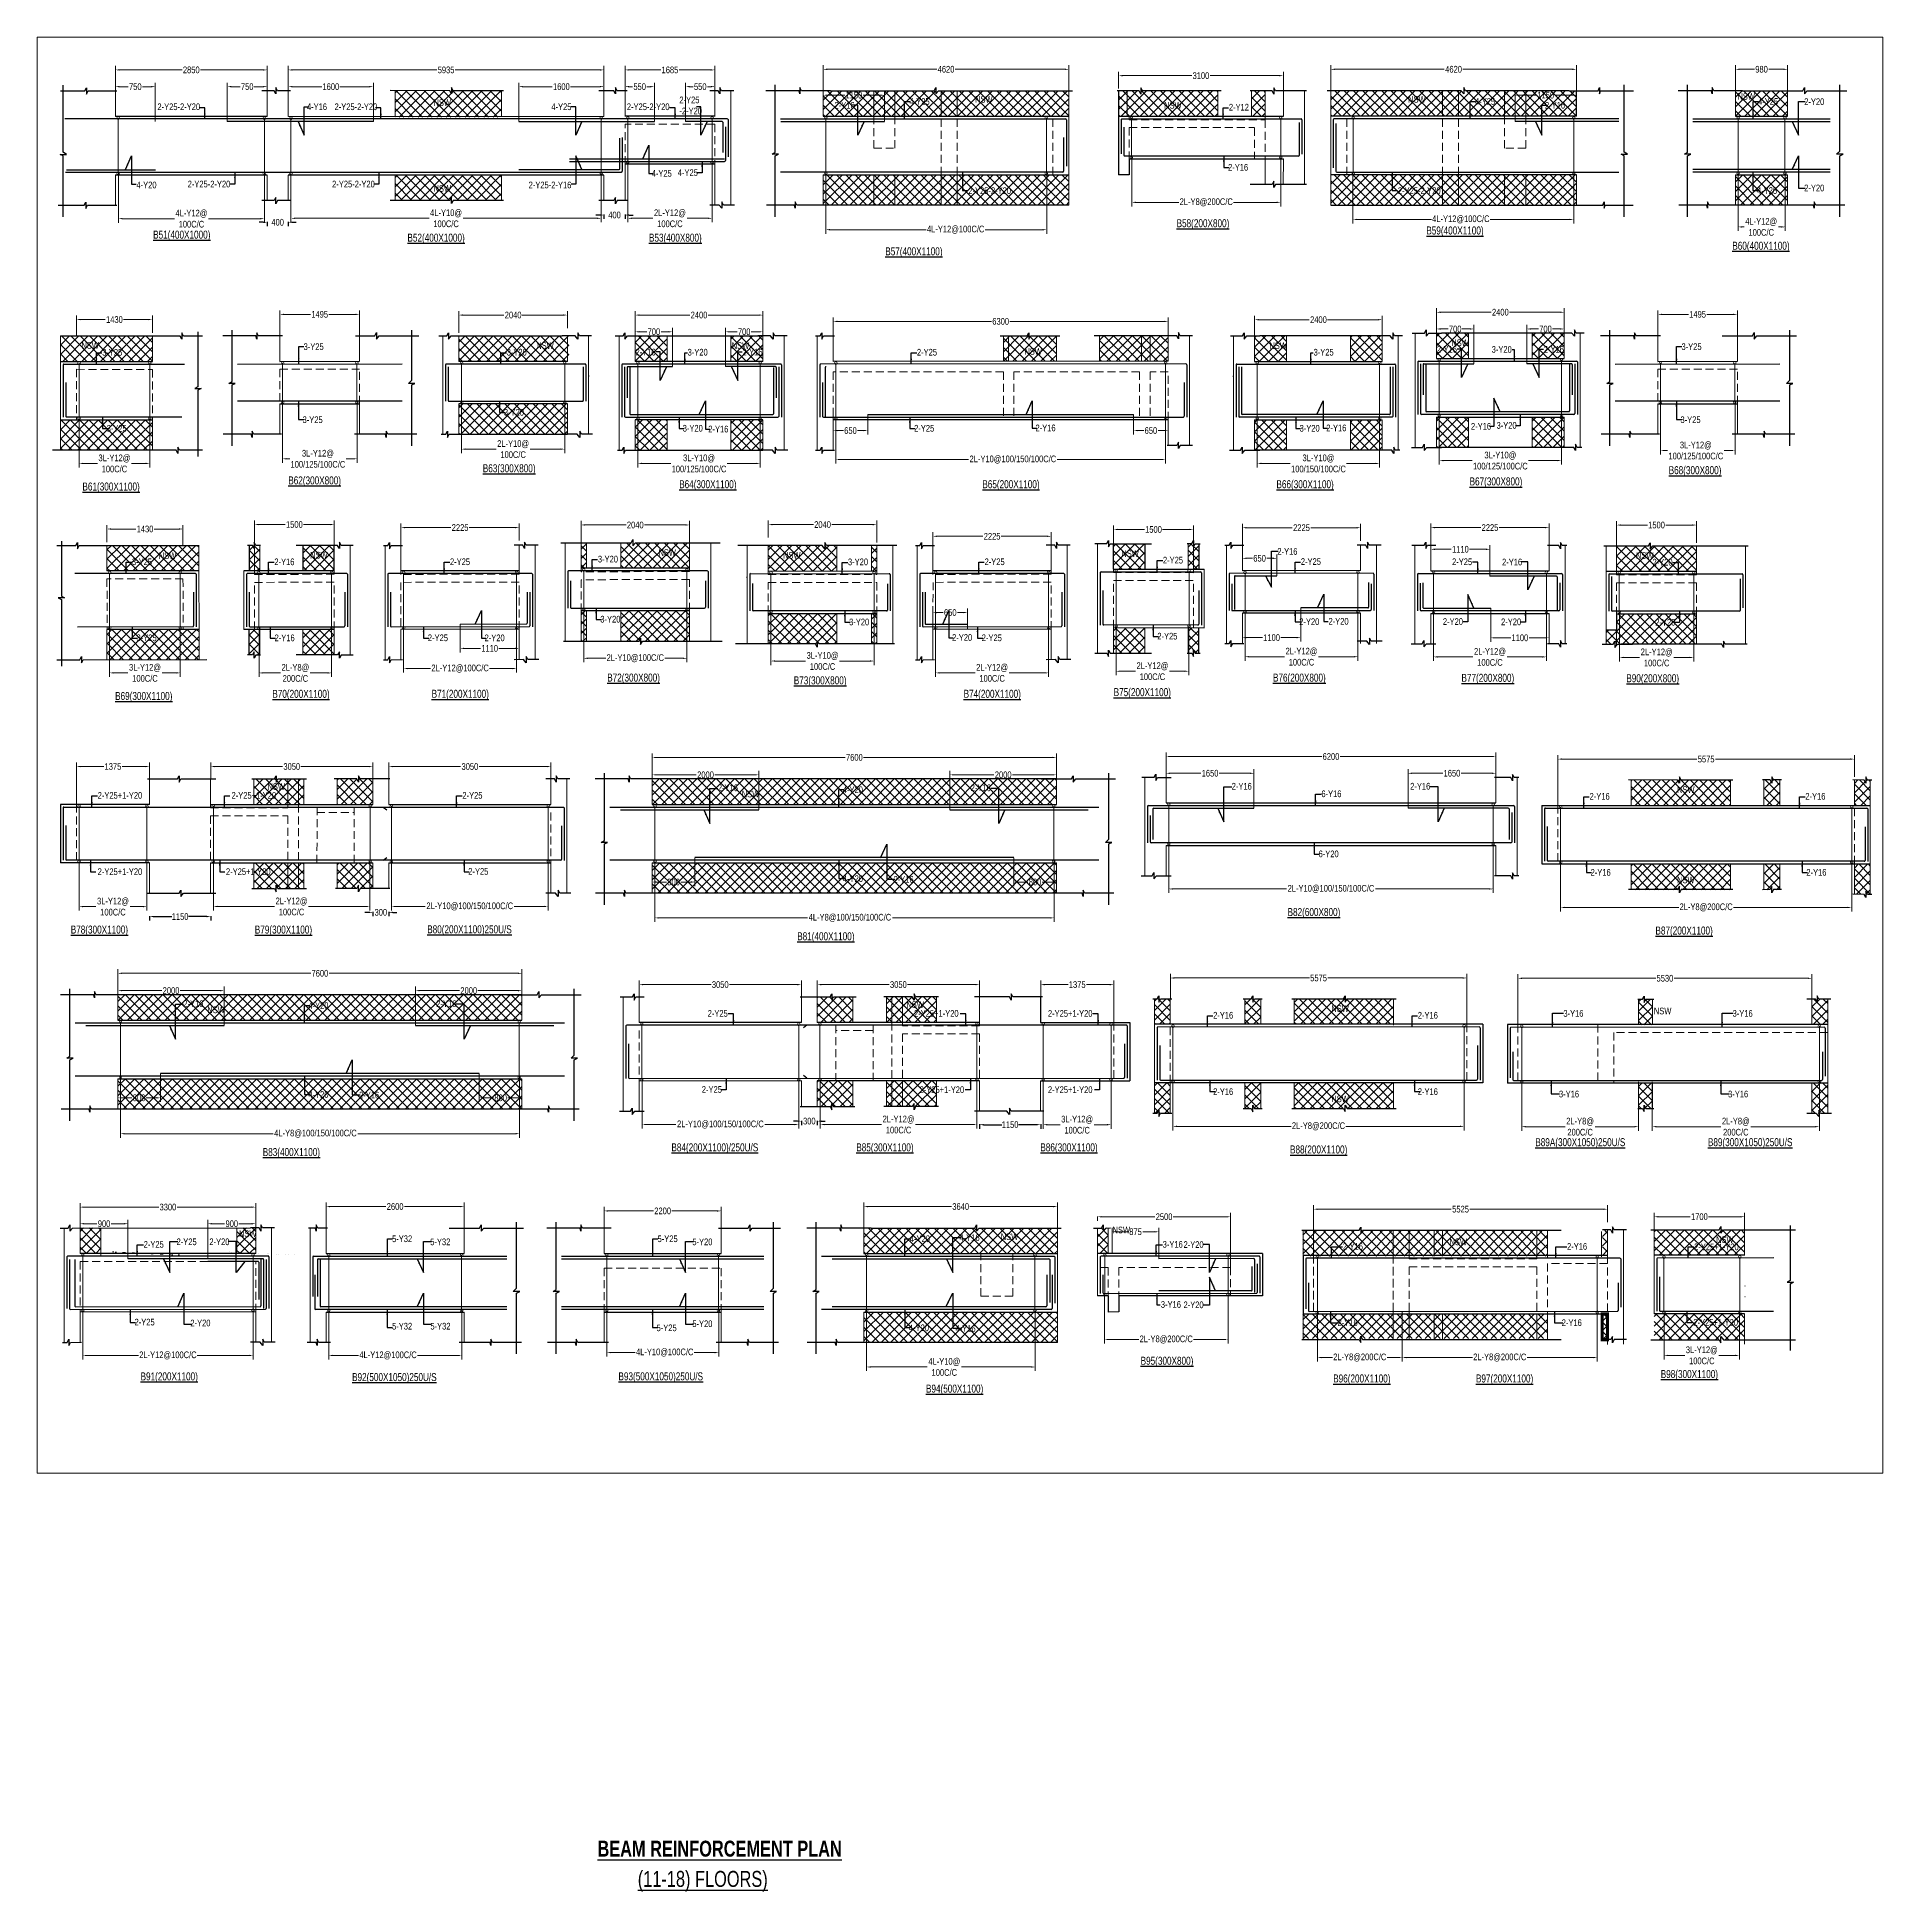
# Model space of a CAD drawing. Header units: millimetres. Extents: x -9667 to 132562, y -132456 to -91255.
# Drawn here: x 32825 to 67535, y -126328 to -91400 of the extents above; entities that cross this region are included whole.
import ezdxf

# ---------------------------------------------------------------- set-up
doc = ezdxf.new("R2010")
doc.units = ezdxf.units.MM
doc.header["$LTSCALE"] = 100
doc.header["$MEASUREMENT"] = 0
doc.linetypes.add('CONTINU', pattern=[0])
doc.linetypes.add('HIDDEN', pattern=[0.375, 0.25, -0.125])
doc.layers.get('Defpoints').update_dxf_attribs({"color": 1, "lineweight": 0})
for name, color, linetype in [('-S-BMNO', 1, 'Continuous'), ('-S-MISC', 8, 'Continuous'), ('-STR-BEAM', 7, 'CONTINU'), ('-STR-REINF', 3, 'Continuous'), ('G-ANNO-TEXT', 231, 'Continuous')]:
    doc.layers.add(name, color=color, linetype=linetype)
for name, color, linetype, lineweight in [('-S-STIRRUPS DIM', 6, 'Continuous', 9), ('-S-STIRUP', 11, 'Continuous', 9), ('-S-TEXT', 6, 'Continuous', 0), ('-STR-COLUMN', 5, 'HIDDEN', 13), ('S-COL HATCH', 9, 'Continuous', 0), ('SLAB LINE', 254, 'HIDDEN', 20)]:
    doc.layers.add(name, color=color, linetype=linetype, lineweight=lineweight)
doc.styles.add('BEAM-LS', font='romans.shx', dxfattribs={"width": 0.8})
doc.styles.add('SOBHA', font='swisscl.ttf', dxfattribs={"width": 0.9})
doc.styles.add('sobha.sed', font='swisscl.ttf')
doc.styles.add('Swis721 LtCn BT_2', font='swisscl.ttf', dxfattribs={"height": 244.992296})
doc.dimstyles.new('S-50', dxfattribs={"dimscale": 50, "dimtxt": 2.5, "dimasz": 2, "dimexe": 0.5, "dimexo": 0.25, "dimgap": 0.25, "dimtad": 0, "dimdec": 0, "dimrnd": 0.0005, "dimzin": 0, "dimdsep": 46, "dimtxsty": 'sobha.sed', "dimblk": 'OBLIQUE', "dimcen": 0.09, "dimclrd": 8, "dimclre": 8, "dimclrt": 6, "dimadec": 0, "dimazin": 0, "dimtfac": 1, "dimtdec": 0, "dimtofl": 0, "dimtmove": 2, "dimatfit": 3, "dimfxl": 0.18, "dimtolj": 1, "dimtzin": 0, "dimlwd": -1, "dimlwe": -1, "dimarcsym": 0})
doc.dimstyles.new('S-DIM50', dxfattribs={"dimscale": 50, "dimtxt": 2.5, "dimasz": 1.5, "dimexe": 1.5, "dimexo": 1, "dimgap": 0.5, "dimtad": 0, "dimdec": 0, "dimzin": 0, "dimdsep": 46, "dimtxsty": 'SOBHA', "dimcen": 0.09, "dimclrd": 256, "dimclre": 256, "dimclrt": 6, "dimadec": 5, "dimazin": 0, "dimtfac": 1, "dimtdec": 0, "dimtofl": 0, "dimtmove": 0, "dimatfit": 3, "dimfxl": 0.18, "dimtolj": 1, "dimtzin": 0, "dimlwd": -1, "dimlwe": -1, "dimarcsym": 0})
doc.dimstyles.new('STIRUP', dxfattribs={"dimscale": 50, "dimtxt": 2.5, "dimasz": 2.2, "dimexe": 0, "dimexo": 0, "dimgap": 0.5, "dimtad": 0, "dimdec": 0, "dimzin": 0, "dimdsep": 46, "dimtxsty": 'BEAM-LS', "dimblk": 'DOTSMALL', "dimcen": 0.09, "dimclrd": 256, "dimclre": 256, "dimclrt": 256, "dimadec": 5, "dimazin": 0, "dimtfac": 1, "dimtdec": 0, "dimtofl": 0, "dimtmove": 0, "dimatfit": 3, "dimldrblk": 'DOTSMALL', "dimfxl": 0, "dimfxlon": 1, "dimtolj": 1, "dimtzin": 0, "dimlwd": -1, "dimlwe": -1, "dimarcsym": 0})
pattern_1 = [(45, (310934.19, 17521.83), (-88.38835, 88.38835), []), (135, (310934.19, 17521.83), (-88.38835, -88.38835), [])]
pattern_2 = [(45, (313556.55, 18716.94), (-88.38835, 88.38835), []), (135, (313556.55, 18716.94), (-88.38835, -88.38835), [])]
pattern_3 = [(45, (316863.11, 18748.93), (-88.38835, 88.38835), []), (135, (316863.11, 18748.93), (-88.38835, -88.38835), [])]
pattern_4 = [(45, (258791.13, -687.01), (-88.38835, 88.38835), []), (135, (258791.13, -687.01), (-88.38835, -88.38835), [])]
pattern_5 = [(45, (356333.08, 133072), (-88.388348, 88.388348), []), (135, (356333.08, 133072), (-88.388348, -88.388348), [])]
pattern_6 = [(45, (309438.62, 26288.02), (-88.38835, 88.38835), []), (135, (309438.62, 26288.02), (-88.38835, -88.38835), [])]
pattern_7 = [(45, (349338, 18446.63), (-88.38835, 88.38835), []), (135, (349338, 18446.63), (-88.38835, -88.38835), [])]
pattern_8 = [(45, (300883.03, 13464.23), (-88.38835, 88.38835), []), (135, (300883.03, 13464.23), (-88.38835, -88.38835), [])]

msp = doc.modelspace()

# ---------------------------------------------------------------- texts
at = {"layer": '-S-BMNO', "color": 4, "linetype": 'Continuous', "style": 'sobha.sed'}
for s, p in [('%%UB58(200X800)', (54253.3, -94973.9)), ('%%UB59(400X1100)', (58950.2, -95109.9, 0)), ('%%UB51(400X1000)', (35005.8, -95188.2, 0)), ('%%UB52(400X1000)', (39788.8, -95245.2, 0)), ('%%UB53(400X800)', (44330.8, -95245.2, 0)), ('%%UB57(400X1100)', (48774.3, -95501.9, 0)), ('%%UB60(400X1100)', (64704.3, -95396.9, 0)), ('%%UB63(300X800)', (41206, -99580.8)), ('%%UB68(300X800)', (63507.3, -99616.9, 0)), ('%%UB61(300X1100)', (33676.9, -99924.2, 0)), ('%%UB62(300X800)', (37547.3, -99808.9, 0)), ('%%UB64(300X1100)', (44899, -99880.8)), ('%%UB65(200X1100)', (50600, -99880.8)), ('%%UB66(300X1100)', (56131.4, -99880.9)), ('%%UB67(300X800)', (59763.4, -99827.9)), ('%%UB72(300X800)', (43545.2, -103516.3, 0)), ('%%UB76(200X800)', (56066.2, -103516.8)), ('%%UB77(200X800)', (59611, -103520.8)), ('%%UB90(200X800)', (62711.2, -103528.9)), ('%%UB69(300X1100)', (34290.9, -103862.1, 0)), ('%%UB70(200X1100)', (37247.6, -103821.9)), ('%%UB71(200X1100)', (40243, -103820.8)), ('%%UB73(300X800)', (47054.1, -103568.2, 0)), ('%%UB74(200X1100)', (50248, -103820.8)), ('%%UB75(200X1100)', (53069.5, -103789.9)), ('%%UB82(600X800)', (56340.6, -107924.7, 0)), ('%%UB78(300X1100)', (33456.6, -108254.2, 0)), ('%%UB79(300X1100)', (36918.1, -108254.2, 0)), ('%%UB80(200X1100)250U/S', (40160.1, -108249.2, 0)), ('%%UB81(400X1100)', (47118.3, -108379.9, 0)), ('%%UB87(200X1100)', (63259.3, -108272.3, 0)), ('%%UB89A(300X1050)250U/S', (60999.4, -112251.5, 0)), ('%%UB89(300X1050)250U/S', (64245.4, -112251.5, 0)), ('%%UB83(400X1100)', (37067.1, -112437.5, 0)), ('%%UB84(200X1100)/250U/S', (44752.9, -112349, 0)), ('%%UB85(300X1100)', (48229.9, -112349, 0)), ('%%UB86(300X1100)', (51691.4, -112349, 0)), ('%%UB88(200X1100)', (56386.9, -112388.2, 0)), ('%%UB95(300X800)', (53577, -116360.8)), ('%%UB91(200X1100)', (34770, -116654.8)), ('%%UB92(500X1050)250U/S', (38747.3, -116667.9, 0)), ('%%UB93(500X1050)250U/S', (43757.3, -116653.9, 0)), ('%%UB96(200X1100)', (57198.2, -116693.8, 0)), ('%%UB97(200X1100)', (59883.2, -116693.8, 0)), ('%%UB98(300X1100)', (63358.2, -116611)), ('%%UB94(500X1100)', (49540.3, -116884.9, 0))]:
    msp.add_text(s, height=150, dxfattribs=at).set_placement(p)
at = {"layer": '-S-TEXT', "color": 6, "style": 'sobha.sed'}
for p in [(50463.5, -92631.5, 0), (58607.2, -92631.5, 0), (64799.6, -92577.9, 0), (40277.7, -92693.3, 0), (54018.2, -92744.1, 0), (40277.7, -94307.2, 0), (59418.8, -97209, 0), (33656.3, -97257.5, 0), (42210.5, -97261.9, 0), (45886.6, -97261.9, 0), (51390.2, -97370.9, 0), (55998.1, -97262, 0), (35111.7, -101210.5, 0), (37958.3, -101203, 0), (44507.5, -101152.1, 0), (46852.1, -101204, 0), (53213.1, -101171, 0), (62891.9, -101210, 0), (37155.1, -105553, 0), (46075.4, -105692.5, 0), (63664.2, -105610.9, 0), (63664.2, -107308, 0), (36024.3, -109750.1, 0), (49170.6, -109652.8), (57162.2, -109726.8, 0), (63228.5, -109771.5, 0), (57162.2, -111423.9, 0), (36619.5, -113960.9, 0), (53048.4, -113889.5, 0), (50945.5, -114014.5, 0), (59384.3, -114112.8, 0), (64398.1, -114070, 0)]:
    msp.add_text('NSW', height=125, dxfattribs=at).set_placement(p)
at = {"layer": '-S-TEXT', "color": 6, "char_height": 125, "style": 'sobha.sed'}
for s, insert, attachment_point in [('\\A1;2-Y25\\P-2-Y20', (44902.5, -92517.3, 0), 1), ('\\A1;4-Y25', (49608.9, -92547, 0), 3), ('\\A1;4-Y25', (60242.9, -92547, 0), 3), ('\\A1;4-Y25', (65566, -92547, 0), 3), ('\\A1;2-Y20', (66434, -92551.2, 0), 3), ('\\A1;2-Y25-2-Y20', (35086.9, -92646.3, 0), 1), ('\\A1;4-Y16', (38275.9, -92646.3, 0), 3), ('\\A1;2-Y25-2-Y20', (38417.9, -92646.3, 0), 1), ('\\A1;4-Y25', (42873.2, -92646.3, 0), 3), ('\\A1;2-Y25-2-Y20', (43914.5, -92646.3, 0), 1), ('\\A1;2-Y16', (47820.8, -92617.9, 0), 1), ('\\A1;2-Y12', (55236.5, -92654.3), 1), ('\\A1;2-Y16', (61558.2, -92617.9, 0), 3), ('\\A1;4-Y25', (44759, -93898.7, 0), 3), ('\\A1;4-Y25', (45249.6, -93883.9), 3), ('\\A1;2-Y16', (55221.6, -93783.9), 1), ('\\A1;4-Y20', (35069.8, -94116.9, 0), 3), ('\\A1;2-Y25-2-Y20', (35654.9, -94099.9, 0), 1), ('\\A1;2-Y25-2-Y20', (38371.9, -94099.9, 0), 1), ('\\A1;2-Y25-2-Y16', (42067.9, -94116.9, 0), 1), ('\\A1;2-Y25-2-Y20', (50337, -94224), 1), ('\\A1;2-Y25-2-Y20', (58416, -94224), 1), ('\\A1;4-Y25', (65547.1, -94221.5, 0), 3), ('\\A1;2-Y20', (66434, -94299.5, 0), 9), ('\\A1;3-Y25', (34046.9, -97263.3, 0), 1), ('\\A1;3-Y25', (38213, -97156, 0), 3), ('\\A1;3-Y20', (41655.1, -97261.2), 1), ('\\A1;2-Y16', (44077.4, -97259.3, 0), 1), ('\\A1;3-Y20', (45057.5, -97261.2), 1), ('\\A1;2-Y16', (46466.6, -97259.3, 0), 3), ('\\A1;2-Y25', (49370.1, -97261.2), 1), ('\\A1;3-Y25', (56829.5, -97261.2), 1), ('\\A1;2-Y16', (59147, -97206.3, 0), 1), ('\\A1;3-Y20', (60556.1, -97208.2), 3), ('\\A1;2-Y16', (61536.3, -97206.3, 0), 3), ('\\A1;3-Y25', (64126, -97156, 0), 3), ('\\A1;3-Y20', (41602.3, -98390.8), 1), ('\\A1;3-Y25', (34132, -98692.9, 0), 1), ('\\A1;3-Y25', (38194.1, -98530.5, 0), 3), ('\\A1;3-Y20', (44965.6, -98690.8), 1), ('\\A1;2-Y16', (45824, -98706.7, 0), 3), ('\\A1;2-Y25', (49317.3, -98690.8), 1), ('\\A1;2-Y16', (51977.2, -98811.1, 0), 9), ('\\A1;3-Y20', (56566.6, -98690.8), 1), ('\\A1;2-Y16', (57446.2, -98811.1, 0), 9), ('\\A1;2-Y16', (59789.7, -98653.8, 0), 1), ('\\A1;3-Y20', (60648, -98637.8), 3), ('\\A1;3-Y25', (64107.1, -98530.5, 0), 3), ('\\A1;3-Y25', (34607.9, -101201.2), 1), ('\\A1;2-Y16', (37285.3, -101202.3), 1), ('\\A1;2-Y25', (40588.1, -101201.2), 1), ('\\A1;3-Y20', (43370.1, -101151.4, 0), 1), ('\\A1;3-Y20', (48073.2, -101203.3), 1), ('\\A1;2-Y25', (50642.1, -101201.2), 1), ('\\A1;2-Y25', (53996.6, -101170.3), 1), ('\\A1;2-Y16', (56526.2, -101007.4, 0), 3), ('\\A1;2-Y25', (56589.3, -101197.1), 1), ('\\A1;2-Y25', (59811.4, -101201.2), 3), ('\\A1;2-Y16', (60374, -101206.5, 0), 1), ('\\A1;2-Y20', (63580.9, -101209.2), 3), ('\\A1;3-Y20', (43416.2, -102281, 0), 1), ('\\A1;3-Y20', (48094.3, -102332.9), 1), ('\\A1;2-Y20', (56560.2, -102326.7), 1), ('\\A1;2-Y20', (57110.2, -102447.7, 0), 7), ('\\A1;2-Y20', (59638.5, -102451.8, 0), 9), ('\\A1;2-Y20', (60733.2, -102330.8), 3), ('\\A1;2-Y20', (63633.7, -102338.8), 3), ('\\A1;3-Y25', (34693, -102630.8), 1), ('\\A1;2-Y16', (37289.8, -102631.9), 1), ('\\A1;2-Y25', (40172.3, -102630.8), 1), ('\\A1;2-Y20', (41617, -102758.8, 0), 9), ('\\A1;2-Y20', (50409, -102751.3, 0), 9), ('\\A1;2-Y25', (50589.3, -102630.8), 1), ('\\A1;2-Y25', (53891.1, -102599.9), 1), ('\\A1;2-Y16', (46003.6, -105451.1, 0), 3), ('\\A1;2-Y16', (50382.4, -105451.1, 0), 1), ('\\A1;2-Y16', (55667.6, -105421.5, 0), 3), ('\\A1;2-Y16', (58646.4, -105421.5, 0), 1), ('\\A1;2-Y25+1-Y20', (33962.7, -105593.3, 0), 1), ('\\A1;2-Y25+1-Y20', (36480.7, -105593.3, 0), 1), ('\\A1;2-Y25', (40822.1, -105593.3, 0), 1), ('\\A1;4-Y20', (48354.2, -105489, 0), 3), ('\\A1;6-Y16', (56976.2, -105563.7, 0), 1), ('\\A1;2-Y16', (62019.9, -105611.4, 0), 1), ('\\A1;2-Y16', (66077.9, -105611.4, 0), 1), ('\\A1;6-Y20', (56923.4, -106693.3, 0), 1), ('\\A1;2-Y25+1-Y20', (33962.7, -107027.3, 0), 1), ('\\A1;2-Y25+1-Y20', (36376, -107027.3, 0), 1), ('\\A1;2-Y25', (40932.3, -107022.9, 0), 1), ('\\A1;4-Y20', (48355.1, -107160.5, 0), 3), ('\\A1;2-Y16', (49307.9, -107171.4, 0), 3), ('\\A1;2-Y16', (62039.1, -107041, 0), 1), ('\\A1;2-Y16', (66097.1, -107041, 0), 1), ('\\A1;2-Y16', (35952.4, -109508.7), 3), ('\\A1;4-Y20', (38303, -109546.6, 0), 3), ('\\A1;2-Y16', (40331.2, -109508.7), 1), ('\\A1;2-Y25', (45812, -109693.1, 0), 3), ('\\A1;2-Y25+1-Y20', (50153.4, -109693.1, 0), 3), ('\\A1;2-Y25+1-Y20', (52671.4, -109693.1, 0), 3), ('\\A1;2-Y16', (54940.3, -109727.3), 1), ('\\A1;2-Y16', (58789.3, -109727.3), 1), ('\\A1;3-Y16', (61905, -109693.1, 0), 3), ('\\A1;3-Y16', (65087, -109693.1, 0), 3), ('\\A1;4-Y20', (38303.9, -111218.1, 0), 3), ('\\A1;2-Y16', (39256.7, -111229), 3), ('\\A1;2-Y25', (45701.7, -111122.7, 0), 3), ('\\A1;2-Y25+1-Y20', (50258, -111127.1, 0), 3), ('\\A1;2-Y25+1-Y20', (52671.4, -111127.1, 0), 3), ('\\A1;2-Y16', (54940.3, -111163.7), 1), ('\\A1;2-Y16', (58789.3, -111163.7), 1), ('\\A1;3-Y16', (61822, -111209.1, 0), 3), ('\\A1;3-Y16', (65003, -111209.1, 0), 3), ('\\A1;2-Y25', (34828.1, -114035.2), 1), ('\\A1;2-Y25', (35823.9, -113986.8, 0), 3), ('\\A1;2-Y20', (36063.1, -113986.8, 0), 1), ('\\A1;5-Y32', (39877, -113930, 0), 3), ('\\A1;5-Y32', (40594.9, -113988, 0), 3), ('\\A1;5-Y25', (44870, -113930, 0), 3), ('\\A1;5-Y20', (45523.9, -113988, 0), 3), ('\\A1;4-Y20', (49615, -113930, 0), 3), ('\\A1;4-Y16', (50548.9, -113908.8, 0), 3), ('\\A1;3-Y16', (53991.2, -114035.2), 1), ('\\A1;2-Y20', (54383.5, -114038.8, 0), 1), ('\\A1;2-Y16', (57380.3, -114074.1), 1), ('\\A1;2-Y16', (61596.3, -114074.1), 1), ('\\A1;2-Y25+1-Y20', (64824, -114082.1, 0), 3), ('\\A1;3-Y16', (53957.3, -115164.8), 1), ('\\A1;2-Y20', (54383.5, -115298.8, 0), 7), ('\\A1;2-Y25', (34656.3, -115496.8), 1), ('\\A1;2-Y20', (36084.2, -115513.3, 0), 3), ('\\A1;5-Y32', (39877, -115573.5, 0), 3), ('\\A1;5-Y32', (40598, -115573.5, 0), 3), ('\\A1;5-Y25', (44851.1, -115604.5, 0), 3), ('\\A1;5-Y20', (45523.9, -115653.8, 0), 9), ('\\A1;4-Y20', (49596.1, -115604.5, 0), 3), ('\\A1;2-Y16', (57280.1, -115507.7, 0), 1), ('\\A1;2-Y16', (61496.1, -115507.7, 0), 1), ('\\A1;2-Y25+1-Y20', (64810, -115502.1, 0), 3), ('\\A1;4-Y16', (50473.2, -115615.4, 0), 3)]:
    msp.add_mtext(s, dxfattribs=dict(at, insert=insert, attachment_point=attachment_point))
at = {"layer": 'G-ANNO-TEXT', "color": 6, "insert": (43276.7, -125309.4), "char_height": 300, "width": 6923.66, "attachment_point": 1, "line_spacing_factor": 0.971848, "style": 'Swis721 LtCn BT_2'}
msp.add_mtext('{\\fSwis721 LtCn BT|b1|i0|c0|p34;\\L BEAM REINFORCEMENT PLAN }', dxfattribs=at)

# ---------------------------------------------------------------- blocks, each defined once
blk = doc.blocks.new('*D192')
at = {"layer": '-S-STIRRUPS DIM', "color": 251, "transparency": 16777216}
for p, q in [((62528, -101204), (62528, -100498)), ((62603, -100573), (63107, -100573)), ((63955, -100573), (63451, -100573)), ((64030, -100907), (64030, -100498))]:
    blk.add_line(p, q, dxfattribs=at)
for points in [[(62603, -100561), (62603, -100586), (62528, -100573)], [(63955, -100561), (63955, -100586), (64030, -100573)]]:
    blk.add_solid(points, dxfattribs=at)
at = {"layer": 'Defpoints', "color": 0, "transparency": 16777216}
for p in [(62528, -100573), (64030, -100907, 0), (62528, -101204, 0)]:
    blk.add_point(p, dxfattribs=at)
at = {"layer": '-S-STIRRUPS DIM', "color": 6, "transparency": 16777216, "insert": (63279, -100573), "char_height": 125, "attachment_point": 5, "style": 'sobha.sed'}
blk.add_mtext('\\A1;1500', dxfattribs=at)
blk = doc.blocks.new('*D193')
at = {"layer": '-S-STIRRUPS DIM', "color": 251, "transparency": 16777216}
for p, q in [((43488, -114023), (43488, -113394)), ((43563, -113469), (44415, -113469)), ((45613, -113469), (44761, -113469)), ((45688, -114030), (45688, -113394))]:
    blk.add_line(p, q, dxfattribs=at)
for points in [[(43563, -113457), (43563, -113482), (43488, -113469)], [(45613, -113457), (45613, -113482), (45688, -113469)]]:
    blk.add_solid(points, dxfattribs=at)
at = {"layer": 'Defpoints', "color": 0, "transparency": 16777216}
for p in [(45688, -113469), (43488, -114023), (45688, -114030)]:
    blk.add_point(p, dxfattribs=at)
at = {"layer": '-S-STIRRUPS DIM', "color": 6, "transparency": 16777216, "insert": (44588, -113469), "char_height": 125, "attachment_point": 5, "style": 'sobha.sed'}
blk.add_mtext('\\A1;2200', dxfattribs=at)
blk = doc.blocks.new('*D194')
at = {"layer": '-S-STIRRUPS DIM', "color": 251, "transparency": 16777216}
for p, q in [((39438, -105346), (39438, -105039)), ((39513, -105114), (40789, -105114)), ((42413, -105114), (41136, -105114)), ((42488, -105826), (42488, -105039))]:
    blk.add_line(p, q, dxfattribs=at)
for points in [[(39513, -105102), (39513, -105127), (39438, -105114)], [(42413, -105102), (42413, -105127), (42488, -105114)]]:
    blk.add_solid(points, dxfattribs=at)
at = {"layer": 'Defpoints', "color": 0, "transparency": 16777216}
for p in [(39438, -105114), (39438, -105346, 0), (42488, -105826, 0)]:
    blk.add_point(p, dxfattribs=at)
at = {"layer": '-S-STIRRUPS DIM', "color": 6, "transparency": 16777216, "insert": (40963, -105114), "char_height": 125, "attachment_point": 5, "style": 'sobha.sed'}
blk.add_mtext('\\A1;3050', dxfattribs=at)
blk = doc.blocks.new('*D195')
at = {"layer": '-S-STIRRUPS DIM', "color": 251, "transparency": 16777216}
for p, q in [((33563, -105826), (33563, -105039)), ((33638, -105114), (34078, -105114)), ((34863, -105114), (34422, -105114)), ((34938, -105826), (34938, -105039))]:
    blk.add_line(p, q, dxfattribs=at)
for points in [[(33638, -105102), (33638, -105127), (33563, -105114)], [(34863, -105102), (34863, -105127), (34938, -105114)]]:
    blk.add_solid(points, dxfattribs=at)
at = {"layer": 'Defpoints', "color": 0, "transparency": 16777216}
for p in [(33563, -105114), (33563, -105826, 0), (34938, -105826, 0)]:
    blk.add_point(p, dxfattribs=at)
at = {"layer": '-S-STIRRUPS DIM', "color": 6, "transparency": 16777216, "insert": (34250, -105114), "char_height": 125, "attachment_point": 5, "style": 'sobha.sed'}
blk.add_mtext('\\A1;1375', dxfattribs=at)
blk = doc.blocks.new('_Oblique')
at = {"color": 0, "linetype": 'ByBlock', "lineweight": -2}
blk.add_line((-0.5, -0.5), (0.5, 0.5), dxfattribs=at)
blk = doc.blocks.new('*D163')
at = {"layer": '-S-STIRRUPS DIM', "color": 251, "transparency": 16777216}
for p, q in [((40806, -98208), (40806, -99221)), ((42746, -98254), (42746, -99221)), ((40881, -99146), (41455, -99146)), ((42671, -99146), (42097, -99146))]:
    blk.add_line(p, q, dxfattribs=at)
for points in [[(40881, -99133), (40881, -99158), (40806, -99146)], [(42671, -99133), (42671, -99158), (42746, -99146)]]:
    blk.add_solid(points, dxfattribs=at)
at = {"layer": 'Defpoints', "color": 0, "transparency": 16777216}
for p in [(40806, -98208, 178587), (42746, -98254, 0), (42746, -99146)]:
    blk.add_point(p, dxfattribs=at)
at = {"layer": '-S-STIRRUPS DIM', "color": 6, "transparency": 16777216, "insert": (41776, -99146), "char_height": 125, "attachment_point": 5, "style": 'sobha.sed'}
blk.add_mtext('\\A1;2L-Y10@\\P100C/C', dxfattribs=at)
blk = doc.blocks.new('_DotSmall')
at = {"color": 0, "linetype": 'ByBlock', "const_width": 0.5}
blk.add_lwpolyline([(-0.0625, 0, 1), (0.0625, 0, 1)], format="xyb", close=True, dxfattribs=at)
blk = doc.blocks.new('*D164')
at = {"layer": '-S-STIRUP', "ltscale": 100, "transparency": 16777216}
blk.add_line((40806, -98265), (40806, -97529), dxfattribs=at)
at = {"layer": 'Defpoints', "color": 0, "linetype": 'CONTINU', "ltscale": 100, "transparency": 16777216}
for p in [(40806, -97529), (40806, -97529), (40806, -98265)]:
    blk.add_point(p, dxfattribs=at)
at = {"layer": '-S-STIRUP', "linetype": 'CONTINU', "ltscale": 100, "transparency": 16777216, "xscale": 100, "yscale": 100, "zscale": 100}
for p, rotation in [((40806, -97529), 90), ((40806, -98265), 270)]:
    blk.add_blockref('_DotSmall', p, dxfattribs=dict(at, rotation=rotation))
blk = doc.blocks.new('*D165')
at = {"layer": '-S-STIRUP', "ltscale": 100, "transparency": 16777216}
blk.add_line((42746, -98265), (42746, -97529), dxfattribs=at)
at = {"layer": 'Defpoints', "color": 0, "linetype": 'CONTINU', "ltscale": 100, "transparency": 16777216}
for p in [(42746, -97529), (42746, -97529), (42746, -98265)]:
    blk.add_point(p, dxfattribs=at)
at = {"layer": '-S-STIRUP', "linetype": 'CONTINU', "ltscale": 100, "transparency": 16777216, "xscale": 100, "yscale": 100, "zscale": 100}
for p, rotation in [((42746, -97529), 90), ((42746, -98265), 270)]:
    blk.add_blockref('_DotSmall', p, dxfattribs=dict(at, rotation=rotation))
blk = doc.blocks.new('*D166')
at = {"layer": '-S-STIRRUPS DIM', "color": 251, "transparency": 16777216}
for p, q in [((40756, -96958), (40756, -96550)), ((40831, -96625), (41603, -96625)), ((42721, -96625), (41949, -96625)), ((42796, -96869), (42796, -96550))]:
    blk.add_line(p, q, dxfattribs=at)
for points in [[(40831, -96613), (40831, -96638), (40756, -96625)], [(42721, -96613), (42721, -96638), (42796, -96625)]]:
    blk.add_solid(points, dxfattribs=at)
at = {"layer": 'Defpoints', "color": 0, "transparency": 16777216}
for p in [(42796, -96625), (40756, -96958, 0), (42796, -96869, 0)]:
    blk.add_point(p, dxfattribs=at)
at = {"layer": '-S-STIRRUPS DIM', "color": 6, "transparency": 16777216, "insert": (41776, -96625), "char_height": 125, "attachment_point": 5, "style": 'sobha.sed'}
blk.add_mtext('\\A1;2040', dxfattribs=at)
blk = doc.blocks.new('*D167')
at = {"layer": '-S-STIRRUPS DIM', "color": 251, "transparency": 16777216}
for p, q in [((55771, -98554), (55771, -99490)), ((58071, -98508), (58071, -99490)), ((55846, -99415), (56391, -99415)), ((57996, -99415), (57451, -99415))]:
    blk.add_line(p, q, dxfattribs=at)
for points in [[(55846, -99402), (55846, -99427), (55771, -99415)], [(57996, -99402), (57996, -99427), (58071, -99415)]]:
    blk.add_solid(points, dxfattribs=at)
at = {"layer": 'Defpoints', "color": 0, "transparency": 16777216}
for p in [(55771, -98554, 0), (58071, -98508, 178587), (55771, -99415)]:
    blk.add_point(p, dxfattribs=at)
at = {"layer": '-S-STIRRUPS DIM', "color": 6, "transparency": 16777216, "insert": (56921, -99415), "char_height": 125, "attachment_point": 5, "style": 'sobha.sed'}
blk.add_mtext('\\A1;3L-Y10@\\P100/150/100C/C', dxfattribs=at)
blk = doc.blocks.new('*D168')
at = {"layer": '-S-STIRUP', "ltscale": 100, "transparency": 16777216}
blk.add_line((58071, -98565), (58071, -97529), dxfattribs=at)
at = {"layer": 'Defpoints', "color": 0, "linetype": 'CONTINU', "ltscale": 100, "transparency": 16777216}
for p in [(58071, -97529), (58071, -97529), (58071, -98565)]:
    blk.add_point(p, dxfattribs=at)
at = {"layer": '-S-STIRUP', "linetype": 'CONTINU', "ltscale": 100, "transparency": 16777216, "xscale": 100, "yscale": 100, "zscale": 100}
for p, rotation in [((58071, -97529), 90), ((58071, -98565), 270)]:
    blk.add_blockref('_DotSmall', p, dxfattribs=dict(at, rotation=rotation))
blk = doc.blocks.new('*D169')
at = {"layer": '-S-STIRUP', "ltscale": 100, "transparency": 16777216}
blk.add_line((55771, -98565), (55771, -97529), dxfattribs=at)
at = {"layer": 'Defpoints', "color": 0, "linetype": 'CONTINU', "ltscale": 100, "transparency": 16777216}
for p in [(55771, -97529), (55771, -97529), (55771, -98565)]:
    blk.add_point(p, dxfattribs=at)
at = {"layer": '-S-STIRUP', "linetype": 'CONTINU', "ltscale": 100, "transparency": 16777216, "xscale": 100, "yscale": 100, "zscale": 100}
for p, rotation in [((55771, -97529), 90), ((55771, -98565), 270)]:
    blk.add_blockref('_DotSmall', p, dxfattribs=dict(at, rotation=rotation))
blk = doc.blocks.new('*D170')
at = {"layer": '-S-STIRRUPS DIM', "color": 251, "transparency": 16777216}
for p, q in [((55721, -97016), (55721, -96637)), ((55796, -96712), (56748, -96712)), ((58046, -96712), (57094, -96712)), ((58121, -97106), (58121, -96637))]:
    blk.add_line(p, q, dxfattribs=at)
for points in [[(55796, -96700), (55796, -96725), (55721, -96712)], [(58046, -96700), (58046, -96725), (58121, -96712)]]:
    blk.add_solid(points, dxfattribs=at)
at = {"layer": 'Defpoints', "color": 0, "transparency": 16777216}
for p in [(55721, -96712), (55721, -97016, 0), (58121, -97106, 0)]:
    blk.add_point(p, dxfattribs=at)
at = {"layer": '-S-STIRRUPS DIM', "color": 6, "transparency": 16777216, "insert": (56921, -96712), "char_height": 125, "attachment_point": 5, "style": 'sobha.sed'}
blk.add_mtext('\\A1;2400', dxfattribs=at)
blk = doc.blocks.new('*D171')
at = {"layer": '-S-STIRRUPS DIM', "color": 251, "transparency": 16777216}
for p, q in [((44122, -98508), (44122, -99490)), ((46422, -98554), (46422, -99490)), ((44197, -99415), (44742, -99415)), ((46347, -99415), (45802, -99415))]:
    blk.add_line(p, q, dxfattribs=at)
for points in [[(44197, -99402), (44197, -99427), (44122, -99415)], [(46347, -99402), (46347, -99427), (46422, -99415)]]:
    blk.add_solid(points, dxfattribs=at)
at = {"layer": 'Defpoints', "color": 0, "transparency": 16777216}
for p in [(44122, -98508, 178587), (46422, -98554, 0), (46422, -99415)]:
    blk.add_point(p, dxfattribs=at)
at = {"layer": '-S-STIRRUPS DIM', "color": 6, "transparency": 16777216, "insert": (45272, -99415), "char_height": 125, "attachment_point": 5, "style": 'sobha.sed'}
blk.add_mtext('\\A1;3L-Y10@\\P100/125/100C/C', dxfattribs=at)
blk = doc.blocks.new('*D172')
at = {"layer": '-S-STIRUP', "ltscale": 100, "transparency": 16777216}
blk.add_line((44122, -98565), (44122, -97529), dxfattribs=at)
at = {"layer": 'Defpoints', "color": 0, "linetype": 'CONTINU', "ltscale": 100, "transparency": 16777216}
for p in [(44122, -97529), (44122, -97529), (44122, -98565)]:
    blk.add_point(p, dxfattribs=at)
at = {"layer": '-S-STIRUP', "linetype": 'CONTINU', "ltscale": 100, "transparency": 16777216, "xscale": 100, "yscale": 100, "zscale": 100}
for p, rotation in [((44122, -97529), 90), ((44122, -98565), 270)]:
    blk.add_blockref('_DotSmall', p, dxfattribs=dict(at, rotation=rotation))
blk = doc.blocks.new('*D173')
at = {"layer": '-S-STIRUP', "ltscale": 100, "transparency": 16777216}
blk.add_line((46422, -98565), (46422, -97529), dxfattribs=at)
at = {"layer": 'Defpoints', "color": 0, "linetype": 'CONTINU', "ltscale": 100, "transparency": 16777216}
for p in [(46422, -97529), (46422, -97529), (46422, -98565)]:
    blk.add_point(p, dxfattribs=at)
at = {"layer": '-S-STIRUP', "linetype": 'CONTINU', "ltscale": 100, "transparency": 16777216, "xscale": 100, "yscale": 100, "zscale": 100}
for p, rotation in [((46422, -97529), 90), ((46422, -98565), 270)]:
    blk.add_blockref('_DotSmall', p, dxfattribs=dict(at, rotation=rotation))
blk = doc.blocks.new('*D174')
at = {"layer": '-S-STIRRUPS DIM', "color": 251, "transparency": 16777216}
for p, q in [((44072, -96958), (44072, -96550)), ((44147, -96625), (45099, -96625)), ((46397, -96625), (45445, -96625)), ((46472, -96869), (46472, -96550))]:
    blk.add_line(p, q, dxfattribs=at)
for points in [[(44147, -96613), (44147, -96638), (44072, -96625)], [(46397, -96613), (46397, -96638), (46472, -96625)]]:
    blk.add_solid(points, dxfattribs=at)
at = {"layer": 'Defpoints', "color": 0, "transparency": 16777216}
for p in [(46472, -96625), (44072, -96958, 0), (46472, -96869, 0)]:
    blk.add_point(p, dxfattribs=at)
at = {"layer": '-S-STIRRUPS DIM', "color": 6, "transparency": 16777216, "insert": (45272, -96625), "char_height": 125, "attachment_point": 5, "style": 'sobha.sed'}
blk.add_mtext('\\A1;2400', dxfattribs=at)
blk = doc.blocks.new('*D175')
at = {"layer": '-S-STIRRUPS DIM', "color": 251, "transparency": 16777216}
for p, q in [((39717, -102448), (39717, -103347)), ((41841, -102491), (41841, -103347)), ((39792, -103272), (40225, -103272)), ((41766, -103272), (41332, -103272))]:
    blk.add_line(p, q, dxfattribs=at)
for points in [[(39792, -103259), (39792, -103284), (39717, -103272)], [(41766, -103259), (41766, -103284), (41841, -103272)]]:
    blk.add_solid(points, dxfattribs=at)
at = {"layer": 'Defpoints', "color": 0, "transparency": 16777216}
for p in [(39717, -102448, 178587), (41841, -102491, 0), (41841, -103272)]:
    blk.add_point(p, dxfattribs=at)
at = {"layer": '-S-STIRRUPS DIM', "color": 6, "transparency": 16777216, "insert": (40779, -103272), "char_height": 125, "attachment_point": 5, "style": 'sobha.sed'}
blk.add_mtext('\\A1;2L-Y12@100C/C', dxfattribs=at)
blk = doc.blocks.new('*D176')
at = {"layer": '-S-STIRUP', "ltscale": 100, "transparency": 16777216}
blk.add_line((39717, -102505), (39717, -101469), dxfattribs=at)
at = {"layer": 'Defpoints', "color": 0, "linetype": 'CONTINU', "ltscale": 100, "transparency": 16777216}
for p in [(39717, -101469), (39717, -101469), (39717, -102505)]:
    blk.add_point(p, dxfattribs=at)
at = {"layer": '-S-STIRUP', "linetype": 'CONTINU', "ltscale": 100, "transparency": 16777216, "xscale": 100, "yscale": 100, "zscale": 100}
for p, rotation in [((39717, -101469), 90), ((39717, -102505), 270)]:
    blk.add_blockref('_DotSmall', p, dxfattribs=dict(at, rotation=rotation))
blk = doc.blocks.new('*D177')
at = {"layer": '-S-STIRUP', "ltscale": 100, "transparency": 16777216}
blk.add_line((41841, -102503), (41841, -101466), dxfattribs=at)
at = {"layer": 'Defpoints', "color": 0, "linetype": 'CONTINU', "ltscale": 100, "transparency": 16777216}
for p in [(41841, -101466), (41841, -101466), (41841, -102503)]:
    blk.add_point(p, dxfattribs=at)
at = {"layer": '-S-STIRUP', "linetype": 'CONTINU', "ltscale": 100, "transparency": 16777216, "xscale": 100, "yscale": 100, "zscale": 100}
for p, rotation in [((41841, -101466), 90), ((41841, -102503), 270)]:
    blk.add_blockref('_DotSmall', p, dxfattribs=dict(at, rotation=rotation))
blk = doc.blocks.new('*D178')
at = {"layer": '-S-STIRRUPS DIM', "color": 251, "transparency": 16777216}
for p, q in [((39667, -100956), (39667, -100546)), ((41891, -100865), (41891, -100546)), ((39742, -100621), (40606, -100621)), ((41816, -100621), (40952, -100621))]:
    blk.add_line(p, q, dxfattribs=at)
for points in [[(39742, -100609), (39742, -100634), (39667, -100621)], [(41816, -100609), (41816, -100634), (41891, -100621)]]:
    blk.add_solid(points, dxfattribs=at)
at = {"layer": 'Defpoints', "color": 0, "transparency": 16777216}
for p in [(41891, -100621), (41891, -100865, 0), (39667, -100956, 0)]:
    blk.add_point(p, dxfattribs=at)
at = {"layer": '-S-STIRRUPS DIM', "color": 6, "transparency": 16777216, "insert": (40779, -100621), "char_height": 125, "attachment_point": 5, "style": 'sobha.sed'}
blk.add_mtext('\\A1;2225', dxfattribs=at)
blk = doc.blocks.new('*D179')
at = {"layer": '-S-STIRRUPS DIM', "color": 251, "transparency": 16777216}
for p, q in [((49722, -102448), (49722, -103428)), ((51846, -102491), (51846, -103428)), ((49797, -103353), (50463, -103353)), ((51771, -103353), (51104, -103353))]:
    blk.add_line(p, q, dxfattribs=at)
for points in [[(49797, -103340), (49797, -103365), (49722, -103353)], [(51771, -103340), (51771, -103365), (51846, -103353)]]:
    blk.add_solid(points, dxfattribs=at)
at = {"layer": 'Defpoints', "color": 0, "transparency": 16777216}
for p in [(49722, -102448, 178587), (51846, -102491, 0), (51846, -103353)]:
    blk.add_point(p, dxfattribs=at)
at = {"layer": '-S-STIRRUPS DIM', "color": 6, "transparency": 16777216, "insert": (50784, -103353), "char_height": 125, "attachment_point": 5, "style": 'sobha.sed'}
blk.add_mtext('\\A1;2L-Y12@\\P100C/C', dxfattribs=at)
blk = doc.blocks.new('*D180')
at = {"layer": '-S-STIRUP', "ltscale": 100, "transparency": 16777216}
blk.add_line((49722, -102505), (49722, -101469), dxfattribs=at)
at = {"layer": 'Defpoints', "color": 0, "linetype": 'CONTINU', "ltscale": 100, "transparency": 16777216}
for p in [(49722, -101469), (49722, -101469), (49722, -102505)]:
    blk.add_point(p, dxfattribs=at)
at = {"layer": '-S-STIRUP', "linetype": 'CONTINU', "ltscale": 100, "transparency": 16777216, "xscale": 100, "yscale": 100, "zscale": 100}
for p, rotation in [((49722, -101469), 90), ((49722, -102505), 270)]:
    blk.add_blockref('_DotSmall', p, dxfattribs=dict(at, rotation=rotation))
blk = doc.blocks.new('*D181')
at = {"layer": '-S-STIRUP', "ltscale": 100, "transparency": 16777216}
blk.add_line((51846, -102503), (51846, -101466), dxfattribs=at)
at = {"layer": 'Defpoints', "color": 0, "linetype": 'CONTINU', "ltscale": 100, "transparency": 16777216}
for p in [(51846, -101466), (51846, -101466), (51846, -102503)]:
    blk.add_point(p, dxfattribs=at)
at = {"layer": '-S-STIRUP', "linetype": 'CONTINU', "ltscale": 100, "transparency": 16777216, "xscale": 100, "yscale": 100, "zscale": 100}
for p, rotation in [((51846, -101466), 90), ((51846, -102503), 270)]:
    blk.add_blockref('_DotSmall', p, dxfattribs=dict(at, rotation=rotation))
blk = doc.blocks.new('*D182')
at = {"layer": '-S-STIRRUPS DIM', "color": 251, "transparency": 16777216}
for p, q in [((49672, -101035), (49672, -100710)), ((49747, -100785), (50611, -100785)), ((51820, -100785), (50957, -100785)), ((51895, -100944), (51895, -100710))]:
    blk.add_line(p, q, dxfattribs=at)
for points in [[(49747, -100772), (49747, -100797), (49672, -100785)], [(51820, -100772), (51820, -100797), (51895, -100785)]]:
    blk.add_solid(points, dxfattribs=at)
at = {"layer": 'Defpoints', "color": 0, "transparency": 16777216}
for p in [(51895, -100785), (49672, -101035, 0), (51895, -100944, 0)]:
    blk.add_point(p, dxfattribs=at)
at = {"layer": '-S-STIRRUPS DIM', "color": 6, "transparency": 16777216, "insert": (50784, -100785), "char_height": 125, "attachment_point": 5, "style": 'sobha.sed'}
blk.add_mtext('\\A1;2225', dxfattribs=at)
blk = doc.blocks.new('*D183')
at = {"layer": '-S-STIRRUPS DIM', "color": 251, "transparency": 16777216}
for p, q in [((59085, -102191), (59085, -103128)), ((61209, -102148), (61209, -103128)), ((59160, -103053), (59826, -103053)), ((61134, -103053), (60467, -103053))]:
    blk.add_line(p, q, dxfattribs=at)
for points in [[(59160, -103040), (59160, -103065), (59085, -103053)], [(61134, -103040), (61134, -103065), (61209, -103053)]]:
    blk.add_solid(points, dxfattribs=at)
at = {"layer": 'Defpoints', "color": 0, "transparency": 16777216}
for p in [(59085, -102191, 0), (61209, -102148, 178587), (59085, -103053)]:
    blk.add_point(p, dxfattribs=at)
at = {"layer": '-S-STIRRUPS DIM', "color": 6, "transparency": 16777216, "insert": (60147, -103053), "char_height": 125, "attachment_point": 5, "style": 'sobha.sed'}
blk.add_mtext('\\A1;2L-Y12@\\P100C/C', dxfattribs=at)
blk = doc.blocks.new('*D184')
at = {"layer": '-S-STIRUP', "ltscale": 100, "transparency": 16777216}
blk.add_line((61209, -102205), (61209, -101469), dxfattribs=at)
at = {"layer": 'Defpoints', "color": 0, "linetype": 'CONTINU', "ltscale": 100, "transparency": 16777216}
for p in [(61209, -101469), (61209, -101469), (61209, -102205)]:
    blk.add_point(p, dxfattribs=at)
at = {"layer": '-S-STIRUP', "linetype": 'CONTINU', "ltscale": 100, "transparency": 16777216, "xscale": 100, "yscale": 100, "zscale": 100}
for p, rotation in [((61209, -101469), 90), ((61209, -102205), 270)]:
    blk.add_blockref('_DotSmall', p, dxfattribs=dict(at, rotation=rotation))
blk = doc.blocks.new('*D185')
at = {"layer": '-S-STIRUP', "ltscale": 100, "transparency": 16777216}
blk.add_line((59085, -102203), (59085, -101466), dxfattribs=at)
at = {"layer": 'Defpoints', "color": 0, "linetype": 'CONTINU', "ltscale": 100, "transparency": 16777216}
for p in [(59085, -101466), (59085, -101466), (59085, -102203)]:
    blk.add_point(p, dxfattribs=at)
at = {"layer": '-S-STIRUP', "linetype": 'CONTINU', "ltscale": 100, "transparency": 16777216, "xscale": 100, "yscale": 100, "zscale": 100}
for p, rotation in [((59085, -101466), 90), ((59085, -102203), 270)]:
    blk.add_blockref('_DotSmall', p, dxfattribs=dict(at, rotation=rotation))
blk = doc.blocks.new('*D186')
at = {"layer": '-S-STIRRUPS DIM', "color": 251, "transparency": 16777216}
for p, q in [((59035, -100954), (59035, -100546)), ((61259, -100956), (61259, -100546)), ((59110, -100621), (59974, -100621)), ((61184, -100621), (60320, -100621))]:
    blk.add_line(p, q, dxfattribs=at)
for points in [[(59110, -100609), (59110, -100634), (59035, -100621)], [(61184, -100609), (61184, -100634), (61259, -100621)]]:
    blk.add_solid(points, dxfattribs=at)
at = {"layer": 'Defpoints', "color": 0, "transparency": 16777216}
for p in [(59035, -100621), (59035, -100954), (61259, -100956, 0)]:
    blk.add_point(p, dxfattribs=at)
at = {"layer": '-S-STIRRUPS DIM', "color": 6, "transparency": 16777216, "insert": (60147, -100621), "char_height": 125, "attachment_point": 5, "style": 'sobha.sed'}
blk.add_mtext('\\A1;2225', dxfattribs=at)
blk = doc.blocks.new('*D187')
at = {"layer": '-S-STIRRUPS DIM', "color": 251, "transparency": 16777216}
for p, q in [((44393, -105579), (44393, -104868)), ((44468, -104943), (48020, -104943)), ((51918, -104943), (48366, -104943)), ((51993, -105586), (51993, -104868))]:
    blk.add_line(p, q, dxfattribs=at)
for points in [[(44468, -104931), (44468, -104956), (44393, -104943)], [(51918, -104931), (51918, -104956), (51993, -104943)]]:
    blk.add_solid(points, dxfattribs=at)
at = {"layer": 'Defpoints', "color": 0, "transparency": 16777216}
for p in [(51993, -104943), (44393, -105579), (51993, -105586)]:
    blk.add_point(p, dxfattribs=at)
at = {"layer": '-S-STIRRUPS DIM', "color": 6, "transparency": 16777216, "insert": (48193, -104943), "char_height": 125, "attachment_point": 5, "style": 'sobha.sed'}
blk.add_mtext('\\A1;7600', dxfattribs=at)
blk = doc.blocks.new('*D188')
at = {"layer": '-S-STIRRUPS DIM', "color": 251, "transparency": 16777216}
for p, q in [((51949, -106876), (51949, -108034)), ((44443, -106884), (44443, -108034)), ((44518, -107959), (47312, -107959)), ((51874, -107959), (48908, -107959))]:
    blk.add_line(p, q, dxfattribs=at)
for points in [[(44518, -107947), (44518, -107972), (44443, -107959)], [(51874, -107947), (51874, -107972), (51949, -107959)]]:
    blk.add_solid(points, dxfattribs=at)
at = {"layer": 'Defpoints', "color": 0, "transparency": 16777216}
for p in [(51949, -106876, 0), (44443, -106884, 0), (44443, -107959)]:
    blk.add_point(p, dxfattribs=at)
at = {"layer": '-S-STIRRUPS DIM', "color": 6, "transparency": 16777216, "insert": (48110, -107959), "char_height": 125, "attachment_point": 5, "style": 'sobha.sed'}
blk.add_mtext('\\A1;4L-Y8@100/150/100C/C', dxfattribs=at)
blk = doc.blocks.new('*D189')
at = {"layer": '-S-STIRUP', "ltscale": 100, "transparency": 16777216}
blk.add_line((51943, -106895), (51943, -105859), dxfattribs=at)
at = {"layer": 'Defpoints', "color": 0, "linetype": 'CONTINU', "ltscale": 100, "transparency": 16777216}
for p in [(51943, -105859), (51943, -105859), (51943, -106895)]:
    blk.add_point(p, dxfattribs=at)
at = {"layer": '-S-STIRUP', "linetype": 'CONTINU', "ltscale": 100, "transparency": 16777216, "xscale": 100, "yscale": 100, "zscale": 100}
for p, rotation in [((51943, -105859), 90), ((51943, -106895), 270)]:
    blk.add_blockref('_DotSmall', p, dxfattribs=dict(at, rotation=rotation))
blk = doc.blocks.new('*D190')
at = {"layer": '-S-STIRUP', "ltscale": 100, "transparency": 16777216}
blk.add_line((44443, -106895), (44443, -105859), dxfattribs=at)
at = {"layer": 'Defpoints', "color": 0, "linetype": 'CONTINU', "ltscale": 100, "transparency": 16777216}
for p in [(44443, -105859), (44443, -105859), (44443, -106895)]:
    blk.add_point(p, dxfattribs=at)
at = {"layer": '-S-STIRUP', "linetype": 'CONTINU', "ltscale": 100, "transparency": 16777216, "xscale": 100, "yscale": 100, "zscale": 100}
for p, rotation in [((44443, -105859), 90), ((44443, -106895), 270)]:
    blk.add_blockref('_DotSmall', p, dxfattribs=dict(at, rotation=rotation))
blk = doc.blocks.new('*D191')
at = {"layer": '-S-STIRRUPS DIM', "color": 251, "transparency": 16777216}
for p, q in [((63303, -97249), (63303, -96537)), ((63378, -96612), (63880, -96612)), ((64725, -96612), (64223, -96612)), ((64800, -97255), (64800, -96537))]:
    blk.add_line(p, q, dxfattribs=at)
for points in [[(63378, -96600), (63378, -96625), (63303, -96612)], [(64725, -96600), (64725, -96625), (64800, -96612)]]:
    blk.add_solid(points, dxfattribs=at)
at = {"layer": 'Defpoints', "color": 0, "transparency": 16777216}
for p in [(64800, -96612), (63303, -97249), (64800, -97255)]:
    blk.add_point(p, dxfattribs=at)
at = {"layer": '-S-STIRRUPS DIM', "color": 6, "transparency": 16777216, "insert": (64051, -96612), "char_height": 125, "attachment_point": 5, "style": 'sobha.sed'}
blk.add_mtext('\\A1;1495', dxfattribs=at)
blk = doc.blocks.new('*D125')
at = {"layer": '-S-STIRRUPS DIM', "color": 251, "transparency": 16777216}
for p, q in [((63353, -98254), (63353, -99247)), ((64756, -98244), (64756, -99247)), ((63428, -99172), (63488, -99172)), ((64681, -99172), (64548, -99172))]:
    blk.add_line(p, q, dxfattribs=at)
for points in [[(63428, -99159), (63428, -99184), (63353, -99172)], [(64681, -99159), (64681, -99184), (64756, -99172)]]:
    blk.add_solid(points, dxfattribs=at)
at = {"layer": 'Defpoints', "color": 0, "transparency": 16777216}
for p in [(63353, -98254, 0), (64756, -98244, 0), (63353, -99172)]:
    blk.add_point(p, dxfattribs=at)
at = {"layer": '-S-STIRRUPS DIM', "color": 6, "transparency": 16777216, "insert": (64018, -99172), "char_height": 125, "attachment_point": 5, "style": 'sobha.sed'}
blk.add_mtext('\\A1;3L-Y12@\\P100/125/100C/C', dxfattribs=at)
blk = doc.blocks.new('*D126')
at = {"layer": '-S-STIRUP', "ltscale": 100, "transparency": 16777216}
blk.add_line((64750, -98264), (64750, -97527), dxfattribs=at)
at = {"layer": 'Defpoints', "color": 0, "linetype": 'CONTINU', "ltscale": 100, "transparency": 16777216}
for p in [(64750, -97527), (64750, -97527), (64750, -98264)]:
    blk.add_point(p, dxfattribs=at)
at = {"layer": '-S-STIRUP', "linetype": 'CONTINU', "ltscale": 100, "transparency": 16777216, "xscale": 100, "yscale": 100, "zscale": 100}
for p, rotation in [((64750, -97527), 90), ((64750, -98264), 270)]:
    blk.add_blockref('_DotSmall', p, dxfattribs=dict(at, rotation=rotation))
blk = doc.blocks.new('*D127')
at = {"layer": '-S-STIRUP', "ltscale": 100, "transparency": 16777216}
blk.add_line((63353, -98265), (63353, -97529), dxfattribs=at)
at = {"layer": 'Defpoints', "color": 0, "linetype": 'CONTINU', "ltscale": 100, "transparency": 16777216}
for p in [(63353, -97529), (63353, -97529), (63353, -98265)]:
    blk.add_point(p, dxfattribs=at)
at = {"layer": '-S-STIRUP', "linetype": 'CONTINU', "ltscale": 100, "transparency": 16777216, "xscale": 100, "yscale": 100, "zscale": 100}
for p, rotation in [((63353, -97529), 90), ((63353, -98265), 270)]:
    blk.add_blockref('_DotSmall', p, dxfattribs=dict(at, rotation=rotation))
blk = doc.blocks.new('*D128')
at = {"layer": '-S-STIRRUPS DIM', "color": 251, "transparency": 16777216}
for p, q in [((34188, -102448), (34188, -103428)), ((35517, -102491), (35517, -103428)), ((34263, -103353), (34532, -103353)), ((35442, -103353), (35173, -103353))]:
    blk.add_line(p, q, dxfattribs=at)
for points in [[(34263, -103340), (34263, -103365), (34188, -103353)], [(35442, -103340), (35442, -103365), (35517, -103353)]]:
    blk.add_solid(points, dxfattribs=at)
at = {"layer": 'Defpoints', "color": 0, "transparency": 16777216}
for p in [(34188, -102448, 178587), (35517, -102491, 0), (35517, -103353)]:
    blk.add_point(p, dxfattribs=at)
at = {"layer": '-S-STIRRUPS DIM', "color": 6, "transparency": 16777216, "insert": (34853, -103353), "char_height": 125, "attachment_point": 5, "style": 'sobha.sed'}
blk.add_mtext('\\A1;3L-Y12@\\P100C/C', dxfattribs=at)
blk = doc.blocks.new('*D129')
at = {"layer": '-S-STIRUP', "ltscale": 100, "transparency": 16777216}
blk.add_line((34188, -102505), (34188, -101469), dxfattribs=at)
at = {"layer": 'Defpoints', "color": 0, "linetype": 'CONTINU', "ltscale": 100, "transparency": 16777216}
for p in [(34188, -101469), (34188, -101469), (34188, -102505)]:
    blk.add_point(p, dxfattribs=at)
at = {"layer": '-S-STIRUP', "linetype": 'CONTINU', "ltscale": 100, "transparency": 16777216, "xscale": 100, "yscale": 100, "zscale": 100}
for p, rotation in [((34188, -101469), 90), ((34188, -102505), 270)]:
    blk.add_blockref('_DotSmall', p, dxfattribs=dict(at, rotation=rotation))
blk = doc.blocks.new('*D130')
at = {"layer": '-S-STIRUP', "ltscale": 100, "transparency": 16777216}
blk.add_line((35517, -102503), (35517, -101466), dxfattribs=at)
at = {"layer": 'Defpoints', "color": 0, "linetype": 'CONTINU', "ltscale": 100, "transparency": 16777216}
for p in [(35517, -101466), (35517, -101466), (35517, -102503)]:
    blk.add_point(p, dxfattribs=at)
at = {"layer": '-S-STIRUP', "linetype": 'CONTINU', "ltscale": 100, "transparency": 16777216, "xscale": 100, "yscale": 100, "zscale": 100}
for p, rotation in [((35517, -101466), 90), ((35517, -102503), 270)]:
    blk.add_blockref('_DotSmall', p, dxfattribs=dict(at, rotation=rotation))
blk = doc.blocks.new('*D131')
at = {"layer": '-S-STIRRUPS DIM', "color": 251, "transparency": 16777216}
for p, q in [((34138, -100898), (34138, -100573)), ((35567, -100954), (35567, -100573)), ((34213, -100648), (34681, -100648)), ((35492, -100648), (35025, -100648))]:
    blk.add_line(p, q, dxfattribs=at)
for points in [[(34213, -100635), (34213, -100660), (34138, -100648)], [(35492, -100635), (35492, -100660), (35567, -100648)]]:
    blk.add_solid(points, dxfattribs=at)
at = {"layer": 'Defpoints', "color": 0, "transparency": 16777216}
for p in [(34138, -100898, 0), (35567, -100648), (35567, -100954, 0)]:
    blk.add_point(p, dxfattribs=at)
at = {"layer": '-S-STIRRUPS DIM', "color": 6, "transparency": 16777216, "insert": (34853, -100648), "char_height": 125, "attachment_point": 5, "style": 'sobha.sed'}
blk.add_mtext('\\A1;1430', dxfattribs=at)
blk = doc.blocks.new('*D132')
at = {"layer": '-S-STIRRUPS DIM', "color": 251, "transparency": 16777216}
for p, q in [((33613, -98554), (33613, -99490)), ((34943, -98510), (34943, -99490)), ((33688, -99415), (33957, -99415)), ((34868, -99415), (34599, -99415))]:
    blk.add_line(p, q, dxfattribs=at)
for points in [[(33688, -99402), (33688, -99427), (33613, -99415)], [(34868, -99402), (34868, -99427), (34943, -99415)]]:
    blk.add_solid(points, dxfattribs=at)
at = {"layer": 'Defpoints', "color": 0, "transparency": 16777216}
for p in [(33613, -98554, 0), (34943, -98510, 178587), (33613, -99415)]:
    blk.add_point(p, dxfattribs=at)
at = {"layer": '-S-STIRRUPS DIM', "color": 6, "transparency": 16777216, "insert": (34278, -99415), "char_height": 125, "attachment_point": 5, "style": 'sobha.sed'}
blk.add_mtext('\\A1;3L-Y12@\\P100C/C', dxfattribs=at)
blk = doc.blocks.new('*D133')
at = {"layer": '-S-STIRUP', "ltscale": 100, "transparency": 16777216}
blk.add_line((34943, -98567), (34943, -97531), dxfattribs=at)
at = {"layer": 'Defpoints', "color": 0, "linetype": 'CONTINU', "ltscale": 100, "transparency": 16777216}
for p in [(34943, -97531), (34943, -97531), (34943, -98567)]:
    blk.add_point(p, dxfattribs=at)
at = {"layer": '-S-STIRUP', "linetype": 'CONTINU', "ltscale": 100, "transparency": 16777216, "xscale": 100, "yscale": 100, "zscale": 100}
for p, rotation in [((34943, -97531), 90), ((34943, -98567), 270)]:
    blk.add_blockref('_DotSmall', p, dxfattribs=dict(at, rotation=rotation))
blk = doc.blocks.new('*D134')
at = {"layer": '-S-STIRUP', "ltscale": 100, "transparency": 16777216}
blk.add_line((33613, -98565), (33613, -97529), dxfattribs=at)
at = {"layer": 'Defpoints', "color": 0, "linetype": 'CONTINU', "ltscale": 100, "transparency": 16777216}
for p in [(33613, -97529), (33613, -97529), (33613, -98565)]:
    blk.add_point(p, dxfattribs=at)
at = {"layer": '-S-STIRUP', "linetype": 'CONTINU', "ltscale": 100, "transparency": 16777216, "xscale": 100, "yscale": 100, "zscale": 100}
for p, rotation in [((33613, -97529), 90), ((33613, -98565), 270)]:
    blk.add_blockref('_DotSmall', p, dxfattribs=dict(at, rotation=rotation))
blk = doc.blocks.new('*D135')
at = {"layer": '-S-STIRRUPS DIM', "color": 251, "transparency": 16777216}
for p, q in [((33563, -97016), (33563, -96635)), ((33638, -96710), (34106, -96710)), ((34917, -96710), (34450, -96710)), ((34992, -96961), (34992, -96635))]:
    blk.add_line(p, q, dxfattribs=at)
for points in [[(33638, -96697), (33638, -96722), (33563, -96710)], [(34917, -96697), (34917, -96722), (34992, -96710)]]:
    blk.add_solid(points, dxfattribs=at)
at = {"layer": 'Defpoints', "color": 0, "transparency": 16777216}
for p in [(33563, -96710), (33563, -97016, 0), (34992, -96961, 0)]:
    blk.add_point(p, dxfattribs=at)
at = {"layer": '-S-STIRRUPS DIM', "color": 6, "transparency": 16777216, "insert": (34278, -96710), "char_height": 125, "attachment_point": 5, "style": 'sobha.sed'}
blk.add_mtext('\\A1;1430', dxfattribs=at)
blk = doc.blocks.new('*D136')
at = {"layer": '-S-STIRRUPS DIM', "color": 251, "transparency": 16777216}
for p, q in [((37390, -97249), (37390, -96537)), ((37465, -96612), (37967, -96612)), ((38812, -96612), (38310, -96612)), ((38887, -97255), (38887, -96537))]:
    blk.add_line(p, q, dxfattribs=at)
for points in [[(37465, -96600), (37465, -96625), (37390, -96612)], [(38812, -96600), (38812, -96625), (38887, -96612)]]:
    blk.add_solid(points, dxfattribs=at)
at = {"layer": 'Defpoints', "color": 0, "transparency": 16777216}
for p in [(38887, -96612), (37390, -97249), (38887, -97255)]:
    blk.add_point(p, dxfattribs=at)
at = {"layer": '-S-STIRRUPS DIM', "color": 6, "transparency": 16777216, "insert": (38138, -96612), "char_height": 125, "attachment_point": 5, "style": 'sobha.sed'}
blk.add_mtext('\\A1;1495', dxfattribs=at)
blk = doc.blocks.new('*D137')
at = {"layer": '-S-STIRRUPS DIM', "color": 251, "transparency": 16777216}
for p, q in [((37440, -98254), (37440, -99403)), ((38843, -98244), (38843, -99403)), ((37515, -99328), (37575, -99328)), ((38768, -99328), (38635, -99328))]:
    blk.add_line(p, q, dxfattribs=at)
for points in [[(37515, -99315), (37515, -99340), (37440, -99328)], [(38768, -99315), (38768, -99340), (38843, -99328)]]:
    blk.add_solid(points, dxfattribs=at)
at = {"layer": 'Defpoints', "color": 0, "transparency": 16777216}
for p in [(37440, -98254, 0), (38843, -98244, 0), (37440, -99328)]:
    blk.add_point(p, dxfattribs=at)
at = {"layer": '-S-STIRRUPS DIM', "color": 6, "transparency": 16777216, "insert": (38105, -99328), "char_height": 125, "attachment_point": 5, "style": 'sobha.sed'}
blk.add_mtext('\\A1;3L-Y12@\\P100/125/100C/C', dxfattribs=at)
blk = doc.blocks.new('*D138')
at = {"layer": '-S-STIRUP', "ltscale": 100, "transparency": 16777216}
blk.add_line((38837, -98264), (38837, -97527), dxfattribs=at)
at = {"layer": 'Defpoints', "color": 0, "linetype": 'CONTINU', "ltscale": 100, "transparency": 16777216}
for p in [(38837, -97527), (38837, -97527), (38837, -98264)]:
    blk.add_point(p, dxfattribs=at)
at = {"layer": '-S-STIRUP', "linetype": 'CONTINU', "ltscale": 100, "transparency": 16777216, "xscale": 100, "yscale": 100, "zscale": 100}
for p, rotation in [((38837, -97527), 90), ((38837, -98264), 270)]:
    blk.add_blockref('_DotSmall', p, dxfattribs=dict(at, rotation=rotation))
blk = doc.blocks.new('*D139')
at = {"layer": '-S-STIRUP', "ltscale": 100, "transparency": 16777216}
blk.add_line((37440, -98265), (37440, -97529), dxfattribs=at)
at = {"layer": 'Defpoints', "color": 0, "linetype": 'CONTINU', "ltscale": 100, "transparency": 16777216}
for p in [(37440, -97529), (37440, -97529), (37440, -98265)]:
    blk.add_point(p, dxfattribs=at)
at = {"layer": '-S-STIRUP', "linetype": 'CONTINU', "ltscale": 100, "transparency": 16777216, "xscale": 100, "yscale": 100, "zscale": 100}
for p, rotation in [((37440, -97529), 90), ((37440, -98265), 270)]:
    blk.add_blockref('_DotSmall', p, dxfattribs=dict(at, rotation=rotation))
blk = doc.blocks.new('*D140')
at = {"layer": '-S-STIRRUPS DIM', "color": 251, "transparency": 16777216}
for p, q in [((66950, -106858), (66950, -107838)), ((61475, -106902), (61475, -107838)), ((61550, -107763), (63698, -107763)), ((66875, -107763), (64726, -107763))]:
    blk.add_line(p, q, dxfattribs=at)
for points in [[(61550, -107751), (61550, -107776), (61475, -107763)], [(66875, -107751), (66875, -107776), (66950, -107763)]]:
    blk.add_solid(points, dxfattribs=at)
at = {"layer": 'Defpoints', "color": 0, "transparency": 16777216}
for p in [(66950, -106858, 178587), (61475, -106902, 0), (61475, -107763)]:
    blk.add_point(p, dxfattribs=at)
at = {"layer": '-S-STIRRUPS DIM', "color": 6, "transparency": 16777216, "insert": (64212, -107763), "char_height": 125, "attachment_point": 5, "style": 'sobha.sed'}
blk.add_mtext('\\A1;2L-Y8@200C/C', dxfattribs=at)
blk = doc.blocks.new('*D141')
at = {"layer": '-S-STIRUP', "ltscale": 100, "transparency": 16777216}
blk.add_line((66950, -106915), (66950, -105879), dxfattribs=at)
at = {"layer": 'Defpoints', "color": 0, "linetype": 'CONTINU', "ltscale": 100, "transparency": 16777216}
for p in [(66950, -105879), (66950, -105879), (66950, -106915)]:
    blk.add_point(p, dxfattribs=at)
at = {"layer": '-S-STIRUP', "linetype": 'CONTINU', "ltscale": 100, "transparency": 16777216, "xscale": 100, "yscale": 100, "zscale": 100}
for p, rotation in [((66950, -105879), 90), ((66950, -106915), 270)]:
    blk.add_blockref('_DotSmall', p, dxfattribs=dict(at, rotation=rotation))
blk = doc.blocks.new('*D142')
at = {"layer": '-S-STIRUP', "ltscale": 100, "transparency": 16777216}
blk.add_line((61475, -106913), (61475, -105877), dxfattribs=at)
at = {"layer": 'Defpoints', "color": 0, "linetype": 'CONTINU', "ltscale": 100, "transparency": 16777216}
for p in [(61475, -105877), (61475, -105877), (61475, -106913)]:
    blk.add_point(p, dxfattribs=at)
at = {"layer": '-S-STIRUP', "linetype": 'CONTINU', "ltscale": 100, "transparency": 16777216, "xscale": 100, "yscale": 100, "zscale": 100}
for p, rotation in [((61475, -105877), 90), ((61475, -106913), 270)]:
    blk.add_blockref('_DotSmall', p, dxfattribs=dict(at, rotation=rotation))
blk = doc.blocks.new('*D143')
at = {"layer": '-S-STIRRUPS DIM', "color": 251, "transparency": 16777216}
for p, q in [((61425, -105844), (61425, -104899)), ((61500, -104974), (64039, -104974)), ((66925, -104974), (64385, -104974)), ((67000, -105309), (67000, -104899))]:
    blk.add_line(p, q, dxfattribs=at)
for points in [[(61500, -104961), (61500, -104986), (61425, -104974)], [(66925, -104961), (66925, -104986), (67000, -104974)]]:
    blk.add_solid(points, dxfattribs=at)
at = {"layer": 'Defpoints', "color": 0, "transparency": 16777216}
for p in [(61425, -104974), (67000, -105309, 0), (61425, -105844, 0)]:
    blk.add_point(p, dxfattribs=at)
at = {"layer": '-S-STIRRUPS DIM', "color": 6, "transparency": 16777216, "insert": (64212, -104974), "char_height": 125, "attachment_point": 5, "style": 'sobha.sed'}
blk.add_mtext('\\A1;5575', dxfattribs=at)
blk = doc.blocks.new('*D144')
at = {"layer": '-S-STIRRUPS DIM', "color": 251, "transparency": 16777216}
for p, q in [((54185, -110974), (54185, -111954)), ((59660, -111018), (59660, -111954)), ((54260, -111879), (56408, -111879)), ((59585, -111879), (57436, -111879))]:
    blk.add_line(p, q, dxfattribs=at)
for points in [[(54260, -111866), (54260, -111892), (54185, -111879)], [(59585, -111866), (59585, -111892), (59660, -111879)]]:
    blk.add_solid(points, dxfattribs=at)
at = {"layer": 'Defpoints', "color": 0, "transparency": 16777216}
for p in [(54185, -110974, 178587), (59660, -111018, 0), (59660, -111879)]:
    blk.add_point(p, dxfattribs=at)
at = {"layer": '-S-STIRRUPS DIM', "color": 6, "transparency": 16777216, "insert": (56922, -111879), "char_height": 125, "attachment_point": 5, "style": 'sobha.sed'}
blk.add_mtext('\\A1;2L-Y8@200C/C', dxfattribs=at)
blk = doc.blocks.new('*D145')
at = {"layer": '-S-STIRUP', "ltscale": 100, "transparency": 16777216}
blk.add_line((54185, -111031), (54185, -109995), dxfattribs=at)
at = {"layer": 'Defpoints', "color": 0, "linetype": 'CONTINU', "ltscale": 100, "transparency": 16777216}
for p in [(54185, -109995), (54185, -109995), (54185, -111031)]:
    blk.add_point(p, dxfattribs=at)
at = {"layer": '-S-STIRUP', "linetype": 'CONTINU', "ltscale": 100, "transparency": 16777216, "xscale": 100, "yscale": 100, "zscale": 100}
for p, rotation in [((54185, -109995), 90), ((54185, -111031), 270)]:
    blk.add_blockref('_DotSmall', p, dxfattribs=dict(at, rotation=rotation))
blk = doc.blocks.new('*D146')
at = {"layer": '-S-STIRUP', "ltscale": 100, "transparency": 16777216}
blk.add_line((59660, -111029), (59660, -109993), dxfattribs=at)
at = {"layer": 'Defpoints', "color": 0, "linetype": 'CONTINU', "ltscale": 100, "transparency": 16777216}
for p in [(59660, -109993), (59660, -109993), (59660, -111029)]:
    blk.add_point(p, dxfattribs=at)
at = {"layer": '-S-STIRUP', "linetype": 'CONTINU', "ltscale": 100, "transparency": 16777216, "xscale": 100, "yscale": 100, "zscale": 100}
for p, rotation in [((59660, -109993), 90), ((59660, -111029), 270)]:
    blk.add_blockref('_DotSmall', p, dxfattribs=dict(at, rotation=rotation))
blk = doc.blocks.new('*D147')
at = {"layer": '-S-STIRRUPS DIM', "color": 251, "transparency": 16777216}
for p, q in [((54136, -109483), (54136, -109014)), ((54211, -109089), (56750, -109089)), ((59635, -109089), (57096, -109089)), ((59710, -109960), (59710, -109014))]:
    blk.add_line(p, q, dxfattribs=at)
for points in [[(54211, -109077), (54211, -109102), (54136, -109089)], [(59635, -109077), (59635, -109102), (59710, -109089)]]:
    blk.add_solid(points, dxfattribs=at)
at = {"layer": 'Defpoints', "color": 0, "transparency": 16777216}
for p in [(59710, -109089), (54136, -109483, 0), (59710, -109960, 0)]:
    blk.add_point(p, dxfattribs=at)
at = {"layer": '-S-STIRRUPS DIM', "color": 6, "transparency": 16777216, "insert": (56923, -109089), "char_height": 125, "attachment_point": 5, "style": 'sobha.sed'}
blk.add_mtext('\\A1;5575', dxfattribs=at)
blk = doc.blocks.new('*D148')
at = {"layer": '-S-STIRRUPS DIM', "color": 251, "transparency": 16777216}
for p, q in [((43538, -115328), (43538, -116207)), ((45644, -115320), (45644, -116207)), ((43613, -116132), (44073, -116132)), ((45569, -116132), (45182, -116132))]:
    blk.add_line(p, q, dxfattribs=at)
for points in [[(43613, -116120), (43613, -116145), (43538, -116132)], [(45569, -116120), (45569, -116145), (45644, -116132)]]:
    blk.add_solid(points, dxfattribs=at)
at = {"layer": 'Defpoints', "color": 0, "transparency": 16777216}
for p in [(43538, -115328, 0), (45644, -115320, 0), (43538, -116132)]:
    blk.add_point(p, dxfattribs=at)
at = {"layer": '-S-STIRRUPS DIM', "color": 6, "transparency": 16777216, "insert": (44627, -116132), "char_height": 125, "attachment_point": 5, "style": 'sobha.sed'}
blk.add_mtext('\\A1;4L-Y10@100C/C', dxfattribs=at)
blk = doc.blocks.new('*D149')
at = {"layer": '-S-STIRUP', "ltscale": 100, "transparency": 16777216}
blk.add_line((45638, -115339), (45638, -114303), dxfattribs=at)
at = {"layer": 'Defpoints', "color": 0, "linetype": 'CONTINU', "ltscale": 100, "transparency": 16777216}
for p in [(45638, -114303), (45638, -114303), (45638, -115339)]:
    blk.add_point(p, dxfattribs=at)
at = {"layer": '-S-STIRUP', "linetype": 'CONTINU', "ltscale": 100, "transparency": 16777216, "xscale": 100, "yscale": 100, "zscale": 100}
for p, rotation in [((45638, -114303), 90), ((45638, -115339), 270)]:
    blk.add_blockref('_DotSmall', p, dxfattribs=dict(at, rotation=rotation))
blk = doc.blocks.new('*D150')
at = {"layer": '-S-STIRUP', "ltscale": 100, "transparency": 16777216}
blk.add_line((43538, -115339), (43538, -114303), dxfattribs=at)
at = {"layer": 'Defpoints', "color": 0, "linetype": 'CONTINU', "ltscale": 100, "transparency": 16777216}
for p in [(43538, -114303), (43538, -114303), (43538, -115339)]:
    blk.add_point(p, dxfattribs=at)
at = {"layer": '-S-STIRUP', "linetype": 'CONTINU', "ltscale": 100, "transparency": 16777216, "xscale": 100, "yscale": 100, "zscale": 100}
for p, rotation in [((43538, -114303), 90), ((43538, -115339), 270)]:
    blk.add_blockref('_DotSmall', p, dxfattribs=dict(at, rotation=rotation))
blk = doc.blocks.new('*D151')
at = {"layer": '-S-STIRRUPS DIM', "color": 251, "transparency": 16777216}
for p, q in [((38257, -114023), (38257, -113312)), ((38332, -113387), (39384, -113387)), ((40782, -113387), (39730, -113387)), ((40857, -114030), (40857, -113312))]:
    blk.add_line(p, q, dxfattribs=at)
for points in [[(38332, -113375), (38332, -113400), (38257, -113387)], [(40782, -113375), (40782, -113400), (40857, -113387)]]:
    blk.add_solid(points, dxfattribs=at)
at = {"layer": 'Defpoints', "color": 0, "transparency": 16777216}
for p in [(40857, -113387), (38257, -114023), (40857, -114030)]:
    blk.add_point(p, dxfattribs=at)
at = {"layer": '-S-STIRRUPS DIM', "color": 6, "transparency": 16777216, "insert": (39557, -113387), "char_height": 125, "attachment_point": 5, "style": 'sobha.sed'}
blk.add_mtext('\\A1;2600', dxfattribs=at)
blk = doc.blocks.new('*D152')
at = {"layer": '-S-STIRRUPS DIM', "color": 251, "transparency": 16777216}
for p, q in [((38307, -115328), (38307, -116262)), ((40813, -115320), (40813, -116262)), ((38382, -116187), (38870, -116187)), ((40738, -116187), (39979, -116187))]:
    blk.add_line(p, q, dxfattribs=at)
for points in [[(38382, -116174), (38382, -116199), (38307, -116187)], [(40738, -116174), (40738, -116199), (40813, -116187)]]:
    blk.add_solid(points, dxfattribs=at)
at = {"layer": 'Defpoints', "color": 0, "transparency": 16777216}
for p in [(38307, -115328, 0), (40813, -115320, 0), (38307, -116187)]:
    blk.add_point(p, dxfattribs=at)
at = {"layer": '-S-STIRRUPS DIM', "color": 6, "transparency": 16777216, "insert": (39424, -116187), "char_height": 125, "attachment_point": 5, "style": 'sobha.sed'}
blk.add_mtext('\\A1;4L-Y12@100C/C', dxfattribs=at)
blk = doc.blocks.new('*D153')
at = {"layer": '-S-STIRUP', "ltscale": 100, "transparency": 16777216}
blk.add_line((40807, -115339), (40807, -114303), dxfattribs=at)
at = {"layer": 'Defpoints', "color": 0, "linetype": 'CONTINU', "ltscale": 100, "transparency": 16777216}
for p in [(40807, -114303), (40807, -114303), (40807, -115339)]:
    blk.add_point(p, dxfattribs=at)
at = {"layer": '-S-STIRUP', "linetype": 'CONTINU', "ltscale": 100, "transparency": 16777216, "xscale": 100, "yscale": 100, "zscale": 100}
for p, rotation in [((40807, -114303), 90), ((40807, -115339), 270)]:
    blk.add_blockref('_DotSmall', p, dxfattribs=dict(at, rotation=rotation))
blk = doc.blocks.new('*D154')
at = {"layer": '-S-STIRUP', "ltscale": 100, "transparency": 16777216}
blk.add_line((38307, -115339), (38307, -114303), dxfattribs=at)
at = {"layer": 'Defpoints', "color": 0, "linetype": 'CONTINU', "ltscale": 100, "transparency": 16777216}
for p in [(38307, -114303), (38307, -114303), (38307, -115339)]:
    blk.add_point(p, dxfattribs=at)
at = {"layer": '-S-STIRUP', "linetype": 'CONTINU', "ltscale": 100, "transparency": 16777216, "xscale": 100, "yscale": 100, "zscale": 100}
for p, rotation in [((38307, -114303), 90), ((38307, -115339), 270)]:
    blk.add_blockref('_DotSmall', p, dxfattribs=dict(at, rotation=rotation))
blk = doc.blocks.new('*D155')
at = {"layer": '-S-STIRRUPS DIM', "color": 251, "transparency": 16777216}
for p, q in [((36999, -102506), (36999, -103429)), ((38363, -102493), (38363, -103429)), ((37074, -103354), (37399, -103354)), ((38288, -103354), (37962, -103354))]:
    blk.add_line(p, q, dxfattribs=at)
for points in [[(37074, -103341), (37074, -103366), (36999, -103354)], [(38288, -103341), (38288, -103366), (38363, -103354)]]:
    blk.add_solid(points, dxfattribs=at)
at = {"layer": 'Defpoints', "color": 0, "transparency": 16777216}
for p in [(36999, -102506, 178587), (38363, -102493, 0), (38363, -103354)]:
    blk.add_point(p, dxfattribs=at)
at = {"layer": '-S-STIRRUPS DIM', "color": 6, "transparency": 16777216, "insert": (37681, -103354), "char_height": 125, "attachment_point": 5, "style": 'sobha.sed'}
blk.add_mtext('\\A1;2L-Y8@\\P200C/C', dxfattribs=at)
blk = doc.blocks.new('*D156')
at = {"layer": '-S-STIRUP', "ltscale": 100, "transparency": 16777216}
blk.add_line((36992, -102506), (36992, -101470), dxfattribs=at)
at = {"layer": 'Defpoints', "color": 0, "linetype": 'CONTINU', "ltscale": 100, "transparency": 16777216}
for p in [(36992, -101470), (36992, -101470), (36992, -102506)]:
    blk.add_point(p, dxfattribs=at)
at = {"layer": '-S-STIRUP', "linetype": 'CONTINU', "ltscale": 100, "transparency": 16777216, "xscale": 100, "yscale": 100, "zscale": 100}
for p, rotation in [((36992, -101470), 90), ((36992, -102506), 270)]:
    blk.add_blockref('_DotSmall', p, dxfattribs=dict(at, rotation=rotation))
blk = doc.blocks.new('*D157')
at = {"layer": '-S-STIRUP', "ltscale": 100, "transparency": 16777216}
blk.add_line((38363, -102504), (38363, -101468), dxfattribs=at)
at = {"layer": 'Defpoints', "color": 0, "linetype": 'CONTINU', "ltscale": 100, "transparency": 16777216}
for p in [(38363, -101468), (38363, -101468), (38363, -102504)]:
    blk.add_point(p, dxfattribs=at)
at = {"layer": '-S-STIRUP', "linetype": 'CONTINU', "ltscale": 100, "transparency": 16777216, "xscale": 100, "yscale": 100, "zscale": 100}
for p, rotation in [((38363, -101468), 90), ((38363, -102504), 270)]:
    blk.add_blockref('_DotSmall', p, dxfattribs=dict(at, rotation=rotation))
blk = doc.blocks.new('*D158')
at = {"layer": '-S-STIRRUPS DIM', "color": 251, "transparency": 16777216}
for p, q in [((36911, -101437), (36911, -100489)), ((36986, -100564), (37490, -100564)), ((38338, -100564), (37834, -100564)), ((38413, -101435), (38413, -100489))]:
    blk.add_line(p, q, dxfattribs=at)
for points in [[(36986, -100552), (36986, -100577), (36911, -100564)], [(38338, -100552), (38338, -100577), (38413, -100564)]]:
    blk.add_solid(points, dxfattribs=at)
at = {"layer": 'Defpoints', "color": 0, "transparency": 16777216}
for p in [(38413, -100564), (36911, -101437, 0), (38413, -101435, 0)]:
    blk.add_point(p, dxfattribs=at)
at = {"layer": '-S-STIRRUPS DIM', "color": 6, "transparency": 16777216, "insert": (37662, -100564), "char_height": 125, "attachment_point": 5, "style": 'sobha.sed'}
blk.add_mtext('\\A1;1500', dxfattribs=at)
blk = doc.blocks.new('*D159')
at = {"layer": '-S-STIRRUPS DIM', "color": 251, "transparency": 16777216}
for p, q in [((53117, -102461), (53117, -103397)), ((54481, -102474), (54481, -103397)), ((53192, -103322), (53478, -103322)), ((54406, -103322), (54120, -103322))]:
    blk.add_line(p, q, dxfattribs=at)
for points in [[(53192, -103309), (53192, -103334), (53117, -103322)], [(54406, -103309), (54406, -103334), (54481, -103322)]]:
    blk.add_solid(points, dxfattribs=at)
at = {"layer": 'Defpoints', "color": 0, "transparency": 16777216}
for p in [(53117, -102461, 0), (54481, -102474, 178587), (53117, -103322)]:
    blk.add_point(p, dxfattribs=at)
at = {"layer": '-S-STIRRUPS DIM', "color": 6, "transparency": 16777216, "insert": (53799, -103322), "char_height": 125, "attachment_point": 5, "style": 'sobha.sed'}
blk.add_mtext('\\A1;2L-Y12@\\P100C/C', dxfattribs=at)
blk = doc.blocks.new('*D160')
at = {"layer": '-S-STIRUP', "ltscale": 100, "transparency": 16777216}
blk.add_line((54487, -102474), (54487, -101438), dxfattribs=at)
at = {"layer": 'Defpoints', "color": 0, "linetype": 'CONTINU', "ltscale": 100, "transparency": 16777216}
for p in [(54487, -101438), (54487, -101438), (54487, -102474)]:
    blk.add_point(p, dxfattribs=at)
at = {"layer": '-S-STIRUP', "linetype": 'CONTINU', "ltscale": 100, "transparency": 16777216, "xscale": 100, "yscale": 100, "zscale": 100}
for p, rotation in [((54487, -101438), 90), ((54487, -102474), 270)]:
    blk.add_blockref('_DotSmall', p, dxfattribs=dict(at, rotation=rotation))
blk = doc.blocks.new('*D161')
at = {"layer": '-S-STIRUP', "ltscale": 100, "transparency": 16777216}
blk.add_line((53117, -102472), (53117, -101436), dxfattribs=at)
at = {"layer": 'Defpoints', "color": 0, "linetype": 'CONTINU', "ltscale": 100, "transparency": 16777216}
for p in [(53117, -101436), (53117, -101436), (53117, -102472)]:
    blk.add_point(p, dxfattribs=at)
at = {"layer": '-S-STIRUP', "linetype": 'CONTINU', "ltscale": 100, "transparency": 16777216, "xscale": 100, "yscale": 100, "zscale": 100}
for p, rotation in [((53117, -101436), 90), ((53117, -102472), 270)]:
    blk.add_blockref('_DotSmall', p, dxfattribs=dict(at, rotation=rotation))
blk = doc.blocks.new('*D162')
at = {"layer": '-S-STIRRUPS DIM', "color": 251, "transparency": 16777216}
for p, q in [((53069, -101403), (53069, -100582)), ((54569, -101404), (54569, -100582)), ((53144, -100657), (53647, -100657)), ((54494, -100657), (53991, -100657))]:
    blk.add_line(p, q, dxfattribs=at)
for points in [[(53144, -100644), (53144, -100669), (53069, -100657)], [(54494, -100644), (54494, -100669), (54569, -100657)]]:
    blk.add_solid(points, dxfattribs=at)
at = {"layer": 'Defpoints', "color": 0, "transparency": 16777216}
for p in [(53069, -100657), (53069, -101403, 0), (54569, -101404, 0)]:
    blk.add_point(p, dxfattribs=at)
at = {"layer": '-S-STIRRUPS DIM', "color": 6, "transparency": 16777216, "insert": (53819, -100657), "char_height": 125, "attachment_point": 5, "style": 'sobha.sed'}
blk.add_mtext('\\A1;1500', dxfattribs=at)
blk = doc.blocks.new('*D208')
at = {"layer": '-S-STIRRUPS DIM', "color": 251, "transparency": 16777216}
for p, q in [((33683, -115282), (33683, -116262)), ((36885, -115325), (36885, -116262)), ((33758, -116187), (34731, -116187)), ((36810, -116187), (35837, -116187))]:
    blk.add_line(p, q, dxfattribs=at)
for points in [[(33758, -116174), (33758, -116199), (33683, -116187)], [(36810, -116174), (36810, -116199), (36885, -116187)]]:
    blk.add_solid(points, dxfattribs=at)
at = {"layer": 'Defpoints', "color": 0, "transparency": 16777216}
for p in [(33683, -115282, 178587), (36885, -115325, 0), (36885, -116187)]:
    blk.add_point(p, dxfattribs=at)
at = {"layer": '-S-STIRRUPS DIM', "color": 6, "transparency": 16777216, "insert": (35284, -116187), "char_height": 125, "attachment_point": 5, "style": 'sobha.sed'}
blk.add_mtext('\\A1;2L-Y12@100C/C', dxfattribs=at)
blk = doc.blocks.new('*D209')
at = {"layer": '-S-STIRUP', "ltscale": 100, "transparency": 16777216}
blk.add_line((33683, -115339), (33683, -114303), dxfattribs=at)
at = {"layer": 'Defpoints', "color": 0, "linetype": 'CONTINU', "ltscale": 100, "transparency": 16777216}
for p in [(33683, -114303), (33683, -114303), (33683, -115339)]:
    blk.add_point(p, dxfattribs=at)
at = {"layer": '-S-STIRUP', "linetype": 'CONTINU', "ltscale": 100, "transparency": 16777216, "xscale": 100, "yscale": 100, "zscale": 100}
for p, rotation in [((33683, -114303), 90), ((33683, -115339), 270)]:
    blk.add_blockref('_DotSmall', p, dxfattribs=dict(at, rotation=rotation))
blk = doc.blocks.new('*D210')
at = {"layer": '-S-STIRUP', "ltscale": 100, "transparency": 16777216}
blk.add_line((36885, -115337), (36885, -114300), dxfattribs=at)
at = {"layer": 'Defpoints', "color": 0, "linetype": 'CONTINU', "ltscale": 100, "transparency": 16777216}
for p in [(36885, -114300), (36885, -114300), (36885, -115337)]:
    blk.add_point(p, dxfattribs=at)
at = {"layer": '-S-STIRUP', "linetype": 'CONTINU', "ltscale": 100, "transparency": 16777216, "xscale": 100, "yscale": 100, "zscale": 100}
for p, rotation in [((36885, -114300), 90), ((36885, -115337), 270)]:
    blk.add_blockref('_DotSmall', p, dxfattribs=dict(at, rotation=rotation))
blk = doc.blocks.new('*D211')
at = {"layer": '-S-STIRRUPS DIM', "color": 251, "transparency": 16777216}
for p, q in [((33633, -113732), (33633, -113322)), ((33708, -113397), (35110, -113397)), ((36860, -113397), (35457, -113397)), ((36935, -113641), (36935, -113322))]:
    blk.add_line(p, q, dxfattribs=at)
for points in [[(33708, -113385), (33708, -113410), (33633, -113397)], [(36860, -113385), (36860, -113410), (36935, -113397)]]:
    blk.add_solid(points, dxfattribs=at)
at = {"layer": 'Defpoints', "color": 0, "transparency": 16777216}
for p in [(36935, -113397), (33633, -113732, 0), (36935, -113641, 0)]:
    blk.add_point(p, dxfattribs=at)
at = {"layer": '-S-STIRRUPS DIM', "color": 6, "transparency": 16777216, "insert": (35284, -113397), "char_height": 125, "attachment_point": 5, "style": 'sobha.sed'}
blk.add_mtext('\\A1;3300', dxfattribs=at)
blk = doc.blocks.new('*D212')
at = {"layer": '-S-STIRRUPS DIM', "color": 251, "transparency": 16777216}
for p, q in [((64764, -92640), (64764, -91929)), ((64839, -92004), (65120, -92004)), ((65669, -92004), (65388, -92004)), ((65744, -92647), (65744, -91929))]:
    blk.add_line(p, q, dxfattribs=at)
for points in [[(64839, -91992), (64839, -92017), (64764, -92004)], [(65669, -91992), (65669, -92017), (65744, -92004)]]:
    blk.add_solid(points, dxfattribs=at)
at = {"layer": 'Defpoints', "color": 0, "transparency": 16777216}
for p in [(65744, -92004), (64764, -92640), (65744, -92647)]:
    blk.add_point(p, dxfattribs=at)
at = {"layer": '-S-STIRRUPS DIM', "color": 6, "transparency": 16777216, "insert": (65254, -92004), "char_height": 125, "attachment_point": 5, "style": 'sobha.sed'}
blk.add_mtext('\\A1;980', dxfattribs=at)
blk = doc.blocks.new('*D213')
at = {"layer": '-S-STIRRUPS DIM', "color": 251, "transparency": 16777216}
for p, q in [((64814, -93945), (64814, -95043)), ((65701, -93937), (65701, -95043)), ((64889, -94968), (64927, -94968)), ((65626, -94968), (65570, -94968))]:
    blk.add_line(p, q, dxfattribs=at)
for points in [[(64889, -94956), (64889, -94981), (64814, -94968)], [(65626, -94956), (65626, -94981), (65701, -94968)]]:
    blk.add_solid(points, dxfattribs=at)
at = {"layer": 'Defpoints', "color": 0, "transparency": 16777216}
for p in [(64814, -93945, 0), (65701, -93937, 0), (64814, -94968)]:
    blk.add_point(p, dxfattribs=at)
at = {"layer": '-S-STIRRUPS DIM', "color": 6, "transparency": 16777216, "insert": (65248, -94968), "char_height": 125, "attachment_point": 5, "style": 'sobha.sed'}
blk.add_mtext('\\A1;4L-Y12@\\P100C/C', dxfattribs=at)
blk = doc.blocks.new('*D214')
at = {"layer": '-S-STIRUP', "ltscale": 100, "transparency": 16777216}
blk.add_line((65694, -93956), (65694, -92920), dxfattribs=at)
at = {"layer": 'Defpoints', "color": 0, "linetype": 'CONTINU', "ltscale": 100, "transparency": 16777216}
for p in [(65694, -92920), (65694, -92920), (65694, -93956)]:
    blk.add_point(p, dxfattribs=at)
at = {"layer": '-S-STIRUP', "linetype": 'CONTINU', "ltscale": 100, "transparency": 16777216, "xscale": 100, "yscale": 100, "zscale": 100}
for p, rotation in [((65694, -92920), 90), ((65694, -93956), 270)]:
    blk.add_blockref('_DotSmall', p, dxfattribs=dict(at, rotation=rotation))
blk = doc.blocks.new('*D215')
at = {"layer": '-S-STIRUP', "ltscale": 100, "transparency": 16777216}
blk.add_line((64814, -93956), (64814, -92920), dxfattribs=at)
at = {"layer": 'Defpoints', "color": 0, "linetype": 'CONTINU', "ltscale": 100, "transparency": 16777216}
for p in [(64814, -92920), (64814, -92920), (64814, -93956)]:
    blk.add_point(p, dxfattribs=at)
at = {"layer": '-S-STIRUP', "linetype": 'CONTINU', "ltscale": 100, "transparency": 16777216, "xscale": 100, "yscale": 100, "zscale": 100}
for p, rotation in [((64814, -92920), 90), ((64814, -93956), 270)]:
    blk.add_blockref('_DotSmall', p, dxfattribs=dict(at, rotation=rotation))
blk = doc.blocks.new('*D216')
at = {"layer": '-S-STIRRUPS DIM', "color": 251, "transparency": 16777216}
for p, q in [((63421, -115381), (63421, -116260)), ((64839, -115373), (64839, -116260)), ((63496, -116185), (63809, -116185)), ((64764, -116185), (64451, -116185))]:
    blk.add_line(p, q, dxfattribs=at)
for points in [[(63496, -116173), (63496, -116198), (63421, -116185)], [(64764, -116173), (64764, -116198), (64839, -116185)]]:
    blk.add_solid(points, dxfattribs=at)
at = {"layer": 'Defpoints', "color": 0, "transparency": 16777216}
for p in [(63421, -115381, 178587), (64839, -115373, 0), (64839, -116185)]:
    blk.add_point(p, dxfattribs=at)
at = {"layer": '-S-STIRRUPS DIM', "color": 6, "transparency": 16777216, "insert": (64130, -116185), "char_height": 125, "attachment_point": 5, "style": 'sobha.sed'}
blk.add_mtext('\\A1;3L-Y12@\\P100C/C', dxfattribs=at)
blk = doc.blocks.new('*D217')
at = {"layer": '-S-STIRUP', "ltscale": 100, "transparency": 16777216}
blk.add_line((63419, -115375), (63419, -114339), dxfattribs=at)
at = {"layer": 'Defpoints', "color": 0, "linetype": 'CONTINU', "ltscale": 100, "transparency": 16777216}
for p in [(63419, -114339), (63419, -114339), (63419, -115375)]:
    blk.add_point(p, dxfattribs=at)
at = {"layer": '-S-STIRUP', "linetype": 'CONTINU', "ltscale": 100, "transparency": 16777216, "xscale": 100, "yscale": 100, "zscale": 100}
for p, rotation in [((63419, -114339), 90), ((63419, -115375), 270)]:
    blk.add_blockref('_DotSmall', p, dxfattribs=dict(at, rotation=rotation))
blk = doc.blocks.new('*D218')
at = {"layer": '-S-STIRUP', "ltscale": 100, "transparency": 16777216}
blk.add_line((64845, -115373), (64845, -114337), dxfattribs=at)
at = {"layer": 'Defpoints', "color": 0, "linetype": 'CONTINU', "ltscale": 100, "transparency": 16777216}
for p in [(64845, -114337), (64845, -114337), (64845, -115373)]:
    blk.add_point(p, dxfattribs=at)
at = {"layer": '-S-STIRUP', "linetype": 'CONTINU', "ltscale": 100, "transparency": 16777216, "xscale": 100, "yscale": 100, "zscale": 100}
for p, rotation in [((64845, -114337), 90), ((64845, -115373), 270)]:
    blk.add_blockref('_DotSmall', p, dxfattribs=dict(at, rotation=rotation))
blk = doc.blocks.new('*D219')
at = {"layer": '-S-STIRRUPS DIM', "color": 251, "transparency": 16777216}
for p, q in [((63235, -114304), (63235, -113503)), ((64936, -114304), (64936, -113503)), ((63310, -113578), (63913, -113578)), ((64861, -113578), (64257, -113578))]:
    blk.add_line(p, q, dxfattribs=at)
for points in [[(63310, -113566), (63310, -113591), (63235, -113578)], [(64861, -113566), (64861, -113591), (64936, -113578)]]:
    blk.add_solid(points, dxfattribs=at)
at = {"layer": 'Defpoints', "color": 0, "transparency": 16777216}
for p in [(64936, -113578), (63235, -114304, 0), (64936, -114304, 0)]:
    blk.add_point(p, dxfattribs=at)
at = {"layer": '-S-STIRRUPS DIM', "color": 6, "transparency": 16777216, "insert": (64085, -113578), "char_height": 125, "attachment_point": 5, "style": 'sobha.sed'}
blk.add_mtext('\\A1;1700', dxfattribs=at)
blk = doc.blocks.new('*D220')
at = {"layer": '-S-STIRRUPS DIM', "color": 251, "transparency": 16777216}
for p, q in [((63200, -111043), (63200, -111960)), ((66341, -111041), (66341, -111960)), ((63275, -111885), (64489, -111885)), ((66266, -111885), (65052, -111885))]:
    blk.add_line(p, q, dxfattribs=at)
for points in [[(63275, -111872), (63275, -111897), (63200, -111885)], [(66266, -111872), (66266, -111897), (66341, -111885)]]:
    blk.add_solid(points, dxfattribs=at)
at = {"layer": 'Defpoints', "color": 0, "transparency": 16777216}
for p in [(63200, -111043, 0), (66341, -111041, 0), (66341, -111885)]:
    blk.add_point(p, dxfattribs=at)
at = {"layer": '-S-STIRRUPS DIM', "color": 6, "transparency": 16777216, "insert": (64770, -111885), "char_height": 125, "attachment_point": 5, "style": 'sobha.sed'}
blk.add_mtext('\\A1;2L-Y8@\\P200C/C', dxfattribs=at)
blk = doc.blocks.new('*D221')
at = {"layer": '-S-STIRUP', "ltscale": 100, "transparency": 16777216}
blk.add_line((60744, -111037), (60744, -110000), dxfattribs=at)
at = {"layer": 'Defpoints', "color": 0, "linetype": 'CONTINU', "ltscale": 100, "transparency": 16777216}
for p in [(60744, -110000), (60744, -110000), (60744, -111037, 0)]:
    blk.add_point(p, dxfattribs=at)
at = {"layer": '-S-STIRUP', "linetype": 'CONTINU', "ltscale": 100, "transparency": 16777216, "xscale": 100, "yscale": 100, "zscale": 100}
for p, rotation in [((60744, -110000), 90), ((60744, -111037), 270)]:
    blk.add_blockref('_DotSmall', p, dxfattribs=dict(at, rotation=rotation))
blk = doc.blocks.new('*D222')
at = {"layer": '-S-STIRUP', "ltscale": 100, "transparency": 16777216}
blk.add_line((66341, -111035), (66341, -109998), dxfattribs=at)
at = {"layer": 'Defpoints', "color": 0, "linetype": 'CONTINU', "ltscale": 100, "transparency": 16777216}
for p in [(66341, -109998), (66341, -109998), (66341, -111035, 0)]:
    blk.add_point(p, dxfattribs=at)
at = {"layer": '-S-STIRUP', "linetype": 'CONTINU', "ltscale": 100, "transparency": 16777216, "xscale": 100, "yscale": 100, "zscale": 100}
for p, rotation in [((66341, -109998), 90), ((66341, -111035), 270)]:
    blk.add_blockref('_DotSmall', p, dxfattribs=dict(at, rotation=rotation))
blk = doc.blocks.new('*D223')
at = {"layer": '-S-STIRRUPS DIM', "color": 251, "transparency": 16777216}
for p, q in [((60673, -109965), (60673, -109020)), ((60748, -109095), (63263, -109095)), ((66126, -109095), (63610, -109095)), ((66201, -109486), (66201, -109020))]:
    blk.add_line(p, q, dxfattribs=at)
for points in [[(60748, -109083), (60748, -109108), (60673, -109095)], [(66126, -109083), (66126, -109108), (66201, -109095)]]:
    blk.add_solid(points, dxfattribs=at)
at = {"layer": 'Defpoints', "color": 0, "transparency": 16777216}
for p in [(66201, -109095), (66201, -109486, 0), (60673, -109965, 0)]:
    blk.add_point(p, dxfattribs=at)
at = {"layer": '-S-STIRRUPS DIM', "color": 6, "transparency": 16777216, "insert": (63437, -109095), "char_height": 125, "attachment_point": 5, "style": 'sobha.sed'}
blk.add_mtext('\\A1;5530', dxfattribs=at)
blk = doc.blocks.new('*D196')
at = {"layer": '-S-STIRRUPS DIM', "color": 251, "transparency": 16777216}
for p, q in [((48373, -114023), (48373, -113312)), ((48448, -113387), (50019, -113387)), ((51937, -113387), (50366, -113387)), ((52012, -114030), (52012, -113312))]:
    blk.add_line(p, q, dxfattribs=at)
for points in [[(48448, -113375), (48448, -113400), (48373, -113387)], [(51937, -113375), (51937, -113400), (52012, -113387)]]:
    blk.add_solid(points, dxfattribs=at)
at = {"layer": 'Defpoints', "color": 0, "transparency": 16777216}
for p in [(52012, -113387), (48373, -114023), (52012, -114030)]:
    blk.add_point(p, dxfattribs=at)
at = {"layer": '-S-STIRRUPS DIM', "color": 6, "transparency": 16777216, "insert": (50193, -113387), "char_height": 125, "attachment_point": 5, "style": 'sobha.sed'}
blk.add_mtext('\\A1;3640', dxfattribs=at)
blk = doc.blocks.new('*D197')
at = {"layer": '-S-STIRRUPS DIM', "color": 251, "transparency": 16777216}
for p, q in [((48423, -115328), (48423, -116478)), ((51596, -115339), (51596, -116478)), ((48498, -116403), (49563, -116403)), ((51521, -116403), (50206, -116403))]:
    blk.add_line(p, q, dxfattribs=at)
for points in [[(48498, -116391), (48498, -116416), (48423, -116403)], [(51521, -116391), (51521, -116416), (51596, -116403)]]:
    blk.add_solid(points, dxfattribs=at)
at = {"layer": 'Defpoints', "color": 0, "transparency": 16777216}
for p in [(48423, -115328, 0), (51596, -115339, 178587), (48423, -116403)]:
    blk.add_point(p, dxfattribs=at)
at = {"layer": '-S-STIRRUPS DIM', "color": 6, "transparency": 16777216, "insert": (49885, -116403), "char_height": 125, "attachment_point": 5, "style": 'sobha.sed'}
blk.add_mtext('\\A1;4L-Y10@\\P100C/C', dxfattribs=at)
blk = doc.blocks.new('*D198')
at = {"layer": '-S-STIRUP', "ltscale": 100, "transparency": 16777216}
blk.add_line((51589, -115339), (51589, -114303), dxfattribs=at)
at = {"layer": 'Defpoints', "color": 0, "linetype": 'CONTINU', "ltscale": 100, "transparency": 16777216}
for p in [(51589, -114303), (51589, -114303), (51589, -115339)]:
    blk.add_point(p, dxfattribs=at)
at = {"layer": '-S-STIRUP', "linetype": 'CONTINU', "ltscale": 100, "transparency": 16777216, "xscale": 100, "yscale": 100, "zscale": 100}
for p, rotation in [((51589, -114303), 90), ((51589, -115339), 270)]:
    blk.add_blockref('_DotSmall', p, dxfattribs=dict(at, rotation=rotation))
blk = doc.blocks.new('*D199')
at = {"layer": '-S-STIRUP', "ltscale": 100, "transparency": 16777216}
blk.add_line((48423, -115339), (48423, -114303), dxfattribs=at)
at = {"layer": 'Defpoints', "color": 0, "linetype": 'CONTINU', "ltscale": 100, "transparency": 16777216}
for p in [(48423, -114303), (48423, -114303), (48423, -115339)]:
    blk.add_point(p, dxfattribs=at)
at = {"layer": '-S-STIRUP', "linetype": 'CONTINU', "ltscale": 100, "transparency": 16777216, "xscale": 100, "yscale": 100, "zscale": 100}
for p, rotation in [((48423, -114303), 90), ((48423, -115339), 270)]:
    blk.add_blockref('_DotSmall', p, dxfattribs=dict(at, rotation=rotation))
blk = doc.blocks.new('*D200')
at = {"layer": '-S-STIRRUPS DIM', "color": 251, "transparency": 16777216}
for p, q in [((60207, -106511), (60207, -107490)), ((54107, -106554), (54107, -107490)), ((54182, -107415), (56321, -107415)), ((60132, -107415), (57993, -107415))]:
    blk.add_line(p, q, dxfattribs=at)
for points in [[(54182, -107403), (54182, -107428), (54107, -107415)], [(60132, -107403), (60132, -107428), (60207, -107415)]]:
    blk.add_solid(points, dxfattribs=at)
at = {"layer": 'Defpoints', "color": 0, "transparency": 16777216}
for p in [(60207, -106511, 178587), (54107, -106554, 0), (54107, -107415)]:
    blk.add_point(p, dxfattribs=at)
at = {"layer": '-S-STIRRUPS DIM', "color": 6, "transparency": 16777216, "insert": (57157, -107415), "char_height": 125, "attachment_point": 5, "style": 'sobha.sed'}
blk.add_mtext('\\A1;2L-Y10@100/150/100C/C', dxfattribs=at)
blk = doc.blocks.new('*D201')
at = {"layer": '-S-STIRUP', "ltscale": 100, "transparency": 16777216}
blk.add_line((60207, -106568), (60207, -105831), dxfattribs=at)
at = {"layer": 'Defpoints', "color": 0, "linetype": 'CONTINU', "ltscale": 100, "transparency": 16777216}
for p in [(60207, -105831), (60207, -105831), (60207, -106568)]:
    blk.add_point(p, dxfattribs=at)
at = {"layer": '-S-STIRUP', "linetype": 'CONTINU', "ltscale": 100, "transparency": 16777216, "xscale": 100, "yscale": 100, "zscale": 100}
for p, rotation in [((60207, -105831), 90), ((60207, -106568), 270)]:
    blk.add_blockref('_DotSmall', p, dxfattribs=dict(at, rotation=rotation))
blk = doc.blocks.new('*D202')
at = {"layer": '-S-STIRUP', "ltscale": 100, "transparency": 16777216}
blk.add_line((54107, -106566), (54107, -105829), dxfattribs=at)
at = {"layer": 'Defpoints', "color": 0, "linetype": 'CONTINU', "ltscale": 100, "transparency": 16777216}
for p in [(54107, -105829), (54107, -105829), (54107, -106566)]:
    blk.add_point(p, dxfattribs=at)
at = {"layer": '-S-STIRUP', "linetype": 'CONTINU', "ltscale": 100, "transparency": 16777216, "xscale": 100, "yscale": 100, "zscale": 100}
for p, rotation in [((54107, -105829), 90), ((54107, -106566), 270)]:
    blk.add_blockref('_DotSmall', p, dxfattribs=dict(at, rotation=rotation))
blk = doc.blocks.new('*D203')
at = {"layer": '-S-STIRRUPS DIM', "color": 251, "transparency": 16777216}
for p, q in [((54057, -105169), (54057, -104851)), ((54132, -104926), (56983, -104926)), ((60182, -104926), (57331, -104926)), ((60257, -105261), (60257, -104851))]:
    blk.add_line(p, q, dxfattribs=at)
for points in [[(54132, -104913), (54132, -104938), (54057, -104926)], [(60182, -104913), (60182, -104938), (60257, -104926)]]:
    blk.add_solid(points, dxfattribs=at)
at = {"layer": 'Defpoints', "color": 0, "transparency": 16777216}
for p in [(54057, -104926), (54057, -105169, 0), (60257, -105261, 0)]:
    blk.add_point(p, dxfattribs=at)
at = {"layer": '-S-STIRRUPS DIM', "color": 6, "transparency": 16777216, "insert": (57157, -104926), "char_height": 125, "attachment_point": 5, "style": 'sobha.sed'}
blk.add_mtext('\\A1;6200', dxfattribs=at)
blk = doc.blocks.new('*D204')
at = {"layer": '-S-STIRRUPS DIM', "color": 251, "transparency": 16777216}
for p, q in [((43103, -102099), (43103, -103153)), ((45043, -102142), (45043, -103153)), ((43178, -103078), (43520, -103078)), ((44968, -103078), (44626, -103078))]:
    blk.add_line(p, q, dxfattribs=at)
for points in [[(43178, -103066), (43178, -103091), (43103, -103078)], [(44968, -103066), (44968, -103091), (45043, -103078)]]:
    blk.add_solid(points, dxfattribs=at)
at = {"layer": 'Defpoints', "color": 0, "transparency": 16777216}
for p in [(43103, -102099, 178587), (45043, -102142, 0), (45043, -103078)]:
    blk.add_point(p, dxfattribs=at)
at = {"layer": '-S-STIRRUPS DIM', "color": 6, "transparency": 16777216, "insert": (44073, -103078), "char_height": 125, "attachment_point": 5, "style": 'sobha.sed'}
blk.add_mtext('\\A1;2L-Y10@100C/C', dxfattribs=at)
blk = doc.blocks.new('*D205')
at = {"layer": '-S-STIRUP', "ltscale": 100, "transparency": 16777216}
blk.add_line((43103, -102155), (43103, -101419), dxfattribs=at)
at = {"layer": 'Defpoints', "color": 0, "linetype": 'CONTINU', "ltscale": 100, "transparency": 16777216}
for p in [(43103, -101419), (43103, -101419), (43103, -102155)]:
    blk.add_point(p, dxfattribs=at)
at = {"layer": '-S-STIRUP', "linetype": 'CONTINU', "ltscale": 100, "transparency": 16777216, "xscale": 100, "yscale": 100, "zscale": 100}
for p, rotation in [((43103, -101419), 90), ((43103, -102155), 270)]:
    blk.add_blockref('_DotSmall', p, dxfattribs=dict(at, rotation=rotation))
blk = doc.blocks.new('*D206')
at = {"layer": '-S-STIRUP', "ltscale": 100, "transparency": 16777216}
blk.add_line((45043, -102153), (45043, -101417), dxfattribs=at)
at = {"layer": 'Defpoints', "color": 0, "linetype": 'CONTINU', "ltscale": 100, "transparency": 16777216}
for p in [(45043, -101417), (45043, -101417), (45043, -102153)]:
    blk.add_point(p, dxfattribs=at)
at = {"layer": '-S-STIRUP', "linetype": 'CONTINU', "ltscale": 100, "transparency": 16777216, "xscale": 100, "yscale": 100, "zscale": 100}
for p, rotation in [((45043, -101417), 90), ((45043, -102153), 270)]:
    blk.add_blockref('_DotSmall', p, dxfattribs=dict(at, rotation=rotation))
blk = doc.blocks.new('*D207')
at = {"layer": '-S-STIRRUPS DIM', "color": 251, "transparency": 16777216}
for p, q in [((43053, -100907), (43053, -100497)), ((43128, -100572), (43900, -100572)), ((45018, -100572), (44246, -100572)), ((45093, -100905), (45093, -100497))]:
    blk.add_line(p, q, dxfattribs=at)
for points in [[(43128, -100559), (43128, -100584), (43053, -100572)], [(45018, -100559), (45018, -100584), (45093, -100572)]]:
    blk.add_solid(points, dxfattribs=at)
at = {"layer": 'Defpoints', "color": 0, "transparency": 16777216}
for p in [(45093, -100572), (43053, -100907, 0), (45093, -100905)]:
    blk.add_point(p, dxfattribs=at)
at = {"layer": '-S-STIRRUPS DIM', "color": 6, "transparency": 16777216, "insert": (44073, -100572), "char_height": 125, "attachment_point": 5, "style": 'sobha.sed'}
blk.add_mtext('\\A1;2040', dxfattribs=at)
blk = doc.blocks.new('*D224')
at = {"layer": '-S-STIRRUPS DIM', "color": 251, "transparency": 16777216}
for p, q in [((46625, -102194), (46625, -103205)), ((48565, -102150), (48565, -103205)), ((46700, -103130), (47274, -103130)), ((48490, -103130), (47916, -103130))]:
    blk.add_line(p, q, dxfattribs=at)
for points in [[(46700, -103117), (46700, -103142), (46625, -103130)], [(48490, -103117), (48490, -103142), (48565, -103130)]]:
    blk.add_solid(points, dxfattribs=at)
at = {"layer": 'Defpoints', "color": 0, "transparency": 16777216}
for p in [(46625, -102194, 0), (48565, -102150, 178587), (46625, -103130)]:
    blk.add_point(p, dxfattribs=at)
at = {"layer": '-S-STIRRUPS DIM', "color": 6, "transparency": 16777216, "insert": (47595, -103130), "char_height": 125, "attachment_point": 5, "style": 'sobha.sed'}
blk.add_mtext('\\A1;3L-Y10@\\P100C/C', dxfattribs=at)
blk = doc.blocks.new('*D225')
at = {"layer": '-S-STIRUP', "ltscale": 100, "transparency": 16777216}
blk.add_line((48565, -102207), (48565, -101471), dxfattribs=at)
at = {"layer": 'Defpoints', "color": 0, "linetype": 'CONTINU', "ltscale": 100, "transparency": 16777216}
for p in [(48565, -101471), (48565, -101471), (48565, -102207)]:
    blk.add_point(p, dxfattribs=at)
at = {"layer": '-S-STIRUP', "linetype": 'CONTINU', "ltscale": 100, "transparency": 16777216, "xscale": 100, "yscale": 100, "zscale": 100}
for p, rotation in [((48565, -101471), 90), ((48565, -102207), 270)]:
    blk.add_blockref('_DotSmall', p, dxfattribs=dict(at, rotation=rotation))
blk = doc.blocks.new('*D226')
at = {"layer": '-S-STIRUP', "ltscale": 100, "transparency": 16777216}
blk.add_line((46625, -102205), (46625, -101469), dxfattribs=at)
at = {"layer": 'Defpoints', "color": 0, "linetype": 'CONTINU', "ltscale": 100, "transparency": 16777216}
for p in [(46625, -101469), (46625, -101469), (46625, -102205)]:
    blk.add_point(p, dxfattribs=at)
at = {"layer": '-S-STIRUP', "linetype": 'CONTINU', "ltscale": 100, "transparency": 16777216, "xscale": 100, "yscale": 100, "zscale": 100}
for p, rotation in [((46625, -101469), 90), ((46625, -102205), 270)]:
    blk.add_blockref('_DotSmall', p, dxfattribs=dict(at, rotation=rotation))
blk = doc.blocks.new('*D227')
at = {"layer": '-S-STIRRUPS DIM', "color": 251, "transparency": 16777216}
for p, q in [((46575, -100809), (46575, -100490)), ((46650, -100565), (47422, -100565)), ((48540, -100565), (47768, -100565)), ((48615, -100901), (48615, -100490))]:
    blk.add_line(p, q, dxfattribs=at)
for points in [[(46650, -100553), (46650, -100578), (46575, -100565)], [(48540, -100553), (48540, -100578), (48615, -100565)]]:
    blk.add_solid(points, dxfattribs=at)
at = {"layer": 'Defpoints', "color": 0, "transparency": 16777216}
for p in [(46575, -100565), (46575, -100809, 0), (48615, -100901, 0)]:
    blk.add_point(p, dxfattribs=at)
at = {"layer": '-S-STIRRUPS DIM', "color": 6, "transparency": 16777216, "insert": (47595, -100565), "char_height": 125, "attachment_point": 5, "style": 'sobha.sed'}
blk.add_mtext('\\A1;2040', dxfattribs=at)
blk = doc.blocks.new('*D228')
at = {"layer": '-S-STIRRUPS DIM', "color": 251, "transparency": 16777216}
for p, q in [((62584, -102213), (62584, -103138)), ((63980, -102156), (63980, -103138)), ((62659, -103063), (62961, -103063)), ((63905, -103063), (63603, -103063))]:
    blk.add_line(p, q, dxfattribs=at)
for points in [[(62659, -103050), (62659, -103076), (62584, -103063)], [(63905, -103050), (63905, -103076), (63980, -103063)]]:
    blk.add_solid(points, dxfattribs=at)
at = {"layer": 'Defpoints', "color": 0, "transparency": 16777216}
for p in [(62584, -102213, 0), (63980, -102156, 178587), (62584, -103063)]:
    blk.add_point(p, dxfattribs=at)
at = {"layer": '-S-STIRRUPS DIM', "color": 6, "transparency": 16777216, "insert": (63282, -103063), "char_height": 125, "attachment_point": 5, "style": 'sobha.sed'}
blk.add_mtext('\\A1;2L-Y12@\\P100C/C', dxfattribs=at)
blk = doc.blocks.new('*D229')
at = {"layer": '-S-STIRUP', "ltscale": 100, "transparency": 16777216}
blk.add_line((63980, -102213), (63980, -101477), dxfattribs=at)
at = {"layer": 'Defpoints', "color": 0, "linetype": 'CONTINU', "ltscale": 100, "transparency": 16777216}
for p in [(63980, -101477), (63980, -101477), (63980, -102213)]:
    blk.add_point(p, dxfattribs=at)
at = {"layer": '-S-STIRUP', "linetype": 'CONTINU', "ltscale": 100, "transparency": 16777216, "xscale": 100, "yscale": 100, "zscale": 100}
for p, rotation in [((63980, -101477), 90), ((63980, -102213), 270)]:
    blk.add_blockref('_DotSmall', p, dxfattribs=dict(at, rotation=rotation))
blk = doc.blocks.new('*D230')
at = {"layer": '-S-STIRUP', "ltscale": 100, "transparency": 16777216}
blk.add_line((62578, -102213), (62578, -101477), dxfattribs=at)
at = {"layer": 'Defpoints', "color": 0, "linetype": 'CONTINU', "ltscale": 100, "transparency": 16777216}
for p in [(62578, -101477), (62578, -101477), (62578, -102213)]:
    blk.add_point(p, dxfattribs=at)
at = {"layer": '-S-STIRUP', "linetype": 'CONTINU', "ltscale": 100, "transparency": 16777216, "xscale": 100, "yscale": 100, "zscale": 100}
for p, rotation in [((62578, -101477), 90), ((62578, -102213), 270)]:
    blk.add_blockref('_DotSmall', p, dxfattribs=dict(at, rotation=rotation))
blk = doc.blocks.new('*D231')
at = {"layer": '-S-STIRRUPS DIM', "color": 251, "transparency": 16777216}
for p, q in [((36138, -106884), (36138, -107820)), ((39081, -106897), (39081, -107820)), ((36213, -107745), (37289, -107745)), ((39006, -107745), (37930, -107745))]:
    blk.add_line(p, q, dxfattribs=at)
for points in [[(36213, -107732), (36213, -107757), (36138, -107745)], [(39006, -107732), (39006, -107757), (39081, -107745)]]:
    blk.add_solid(points, dxfattribs=at)
at = {"layer": 'Defpoints', "color": 0, "transparency": 16777216}
for p in [(36138, -106884, 0), (39081, -106897, 178587), (36138, -107745)]:
    blk.add_point(p, dxfattribs=at)
at = {"layer": '-S-STIRRUPS DIM', "color": 6, "transparency": 16777216, "insert": (37609, -107745), "char_height": 125, "attachment_point": 5, "style": 'sobha.sed'}
blk.add_mtext('\\A1;2L-Y12@\\P100C/C', dxfattribs=at)
blk = doc.blocks.new('*D232')
at = {"layer": '-S-STIRUP', "ltscale": 100, "transparency": 16777216}
blk.add_line((42438, -106897), (42438, -105861), dxfattribs=at)
at = {"layer": 'Defpoints', "color": 0, "linetype": 'CONTINU', "ltscale": 100, "transparency": 16777216}
for p in [(42438, -105861), (42438, -105861), (42438, -106897)]:
    blk.add_point(p, dxfattribs=at)
at = {"layer": '-S-STIRUP', "linetype": 'CONTINU', "ltscale": 100, "transparency": 16777216, "xscale": 100, "yscale": 100, "zscale": 100}
for p, rotation in [((42438, -105861), 90), ((42438, -106897), 270)]:
    blk.add_blockref('_DotSmall', p, dxfattribs=dict(at, rotation=rotation))
blk = doc.blocks.new('*D233')
at = {"layer": '-S-STIRUP', "ltscale": 100, "transparency": 16777216}
blk.add_line((36138, -106895), (36138, -105859), dxfattribs=at)
at = {"layer": 'Defpoints', "color": 0, "linetype": 'CONTINU', "ltscale": 100, "transparency": 16777216}
for p in [(36138, -105859), (36138, -105859), (36138, -106895)]:
    blk.add_point(p, dxfattribs=at)
at = {"layer": '-S-STIRUP', "linetype": 'CONTINU', "ltscale": 100, "transparency": 16777216, "xscale": 100, "yscale": 100, "zscale": 100}
for p, rotation in [((36138, -105859), 90), ((36138, -106895), 270)]:
    blk.add_blockref('_DotSmall', p, dxfattribs=dict(at, rotation=rotation))
blk = doc.blocks.new('*D234')
at = {"layer": '-S-STIRRUPS DIM', "color": 251, "transparency": 16777216}
for p, q in [((36088, -105346), (36088, -105039)), ((36163, -105114), (37439, -105114)), ((39063, -105114), (37786, -105114)), ((39138, -105826), (39138, -105039))]:
    blk.add_line(p, q, dxfattribs=at)
for points in [[(36163, -105102), (36163, -105127), (36088, -105114)], [(39063, -105102), (39063, -105127), (39138, -105114)]]:
    blk.add_solid(points, dxfattribs=at)
at = {"layer": 'Defpoints', "color": 0, "transparency": 16777216}
for p in [(36088, -105114), (36088, -105346, 0), (39138, -105826, 0)]:
    blk.add_point(p, dxfattribs=at)
at = {"layer": '-S-STIRRUPS DIM', "color": 6, "transparency": 16777216, "insert": (37613, -105114), "char_height": 125, "attachment_point": 5, "style": 'sobha.sed'}
blk.add_mtext('\\A1;3050', dxfattribs=at)
blk = doc.blocks.new('*D235')
at = {"layer": '-S-STIRUP', "ltscale": 100, "transparency": 16777216}
blk.add_line((39488, -106898), (39488, -105861), dxfattribs=at)
at = {"layer": 'Defpoints', "color": 0, "linetype": 'CONTINU', "ltscale": 100, "transparency": 16777216}
for p in [(39488, -105861), (39488, -105861), (39488, -106898)]:
    blk.add_point(p, dxfattribs=at)
at = {"layer": '-S-STIRUP', "linetype": 'CONTINU', "ltscale": 100, "transparency": 16777216, "xscale": 100, "yscale": 100, "zscale": 100}
for p, rotation in [((39488, -105861), 90), ((39488, -106898), 270)]:
    blk.add_blockref('_DotSmall', p, dxfattribs=dict(at, rotation=rotation))
blk = doc.blocks.new('*D236')
at = {"layer": '-S-STIRUP', "ltscale": 100, "transparency": 16777216}
blk.add_line((39088, -106897), (39088, -105861), dxfattribs=at)
at = {"layer": 'Defpoints', "color": 0, "linetype": 'CONTINU', "ltscale": 100, "transparency": 16777216}
for p in [(39088, -105861), (39088, -105861), (39088, -106897)]:
    blk.add_point(p, dxfattribs=at)
at = {"layer": '-S-STIRUP', "linetype": 'CONTINU', "ltscale": 100, "transparency": 16777216, "xscale": 100, "yscale": 100, "zscale": 100}
for p, rotation in [((39088, -105861), 90), ((39088, -106897), 270)]:
    blk.add_blockref('_DotSmall', p, dxfattribs=dict(at, rotation=rotation))
blk = doc.blocks.new('*D237')
at = {"layer": '-S-STIRRUPS DIM', "color": 251, "transparency": 16777216}
for p, q in [((39488, -106884), (39488, -107820)), ((42432, -106897), (42432, -107820)), ((39563, -107745), (40124, -107745)), ((42357, -107745), (41796, -107745))]:
    blk.add_line(p, q, dxfattribs=at)
for points in [[(39563, -107732), (39563, -107757), (39488, -107745)], [(42357, -107732), (42357, -107757), (42432, -107745)]]:
    blk.add_solid(points, dxfattribs=at)
at = {"layer": 'Defpoints', "color": 0, "transparency": 16777216}
for p in [(39488, -106884, 0), (42432, -106897, 178587), (39488, -107745)]:
    blk.add_point(p, dxfattribs=at)
at = {"layer": '-S-STIRRUPS DIM', "color": 6, "transparency": 16777216, "insert": (40960, -107745), "char_height": 125, "attachment_point": 5, "style": 'sobha.sed'}
blk.add_mtext('\\A1;2L-Y10@100/150/100C/C', dxfattribs=at)
blk = doc.blocks.new('*D238')
at = {"layer": '-S-STIRUP', "ltscale": 100, "transparency": 16777216}
blk.add_line((33613, -106898), (33613, -105861), dxfattribs=at)
at = {"layer": 'Defpoints', "color": 0, "linetype": 'CONTINU', "ltscale": 100, "transparency": 16777216}
for p in [(33613, -105861), (33613, -105861), (33613, -106898)]:
    blk.add_point(p, dxfattribs=at)
at = {"layer": '-S-STIRUP', "linetype": 'CONTINU', "ltscale": 100, "transparency": 16777216, "xscale": 100, "yscale": 100, "zscale": 100}
for p, rotation in [((33613, -105861), 90), ((33613, -106898), 270)]:
    blk.add_blockref('_DotSmall', p, dxfattribs=dict(at, rotation=rotation))
blk = doc.blocks.new('*D239')
at = {"layer": '-S-STIRRUPS DIM', "color": 251, "transparency": 16777216}
for p, q in [((33613, -106886), (33613, -107823)), ((34888, -106904), (34888, -107823)), ((33688, -107748), (33930, -107748)), ((34813, -107748), (34572, -107748))]:
    blk.add_line(p, q, dxfattribs=at)
for points in [[(33688, -107735), (33688, -107760), (33613, -107748)], [(34813, -107735), (34813, -107760), (34888, -107748)]]:
    blk.add_solid(points, dxfattribs=at)
at = {"layer": 'Defpoints', "color": 0, "transparency": 16777216}
for p in [(33613, -106886, 0), (34888, -106904, 178587), (33613, -107748)]:
    blk.add_point(p, dxfattribs=at)
at = {"layer": '-S-STIRRUPS DIM', "color": 6, "transparency": 16777216, "insert": (34251, -107748), "char_height": 125, "attachment_point": 5, "style": 'sobha.sed'}
blk.add_mtext('\\A1;3L-Y12@\\P100C/C', dxfattribs=at)
blk = doc.blocks.new('*D240')
at = {"layer": '-S-STIRUP', "ltscale": 100, "transparency": 16777216}
blk.add_line((34888, -106897), (34888, -105861), dxfattribs=at)
at = {"layer": 'Defpoints', "color": 0, "linetype": 'CONTINU', "ltscale": 100, "transparency": 16777216}
for p in [(34888, -105861), (34888, -105861), (34888, -106897)]:
    blk.add_point(p, dxfattribs=at)
at = {"layer": '-S-STIRUP', "linetype": 'CONTINU', "ltscale": 100, "transparency": 16777216, "xscale": 100, "yscale": 100, "zscale": 100}
for p, rotation in [((34888, -105861), 90), ((34888, -106897), 270)]:
    blk.add_blockref('_DotSmall', p, dxfattribs=dict(at, rotation=rotation))
blk = doc.blocks.new('*D241')
at = {"layer": '-S-STIRRUPS DIM', "color": 251, "transparency": 16777216}
for p, q in [((47845, -98508), (47845, -99417)), ((54045, -98551), (54045, -99417)), ((47920, -99342), (50338, -99342)), ((53970, -99342), (52010, -99342))]:
    blk.add_line(p, q, dxfattribs=at)
for points in [[(47920, -99329), (47920, -99354), (47845, -99342)], [(53970, -99329), (53970, -99354), (54045, -99342)]]:
    blk.add_solid(points, dxfattribs=at)
at = {"layer": 'Defpoints', "color": 0, "transparency": 16777216}
for p in [(47845, -98508, 178587), (54045, -98551, 0), (54045, -99342)]:
    blk.add_point(p, dxfattribs=at)
at = {"layer": '-S-STIRRUPS DIM', "color": 6, "transparency": 16777216, "insert": (51174, -99342), "char_height": 125, "attachment_point": 5, "style": 'sobha.sed'}
blk.add_mtext('\\A1;2L-Y10@100/150/100C/C', dxfattribs=at)
blk = doc.blocks.new('*D242')
at = {"layer": '-S-STIRUP', "ltscale": 100, "transparency": 16777216}
blk.add_line((47845, -98565), (47845, -97529), dxfattribs=at)
at = {"layer": 'Defpoints', "color": 0, "linetype": 'CONTINU', "ltscale": 100, "transparency": 16777216}
for p in [(47845, -97529), (47845, -97529), (47845, -98565)]:
    blk.add_point(p, dxfattribs=at)
at = {"layer": '-S-STIRUP', "linetype": 'CONTINU', "ltscale": 100, "transparency": 16777216, "xscale": 100, "yscale": 100, "zscale": 100}
for p, rotation in [((47845, -97529), 90), ((47845, -98565), 270)]:
    blk.add_blockref('_DotSmall', p, dxfattribs=dict(at, rotation=rotation))
blk = doc.blocks.new('*D243')
at = {"layer": '-S-STIRUP', "ltscale": 100, "transparency": 16777216}
blk.add_line((54045, -98563), (54045, -97526), dxfattribs=at)
at = {"layer": 'Defpoints', "color": 0, "linetype": 'CONTINU', "ltscale": 100, "transparency": 16777216}
for p in [(54045, -97526), (54045, -97526), (54045, -98563)]:
    blk.add_point(p, dxfattribs=at)
at = {"layer": '-S-STIRUP', "linetype": 'CONTINU', "ltscale": 100, "transparency": 16777216, "xscale": 100, "yscale": 100, "zscale": 100}
for p, rotation in [((54045, -97526), 90), ((54045, -98563), 270)]:
    blk.add_blockref('_DotSmall', p, dxfattribs=dict(at, rotation=rotation))
blk = doc.blocks.new('*D244')
at = {"layer": '-S-STIRRUPS DIM', "color": 251, "transparency": 16777216}
for p, q in [((47795, -97106), (47795, -96670)), ((47870, -96745), (50771, -96745)), ((54020, -96745), (51119, -96745)), ((54095, -97014), (54095, -96670))]:
    blk.add_line(p, q, dxfattribs=at)
for points in [[(47870, -96732), (47870, -96757), (47795, -96745)], [(54020, -96732), (54020, -96757), (54095, -96745)]]:
    blk.add_solid(points, dxfattribs=at)
at = {"layer": 'Defpoints', "color": 0, "transparency": 16777216}
for p in [(54095, -96745), (54095, -97014, 0), (47795, -97106, 0)]:
    blk.add_point(p, dxfattribs=at)
at = {"layer": '-S-STIRRUPS DIM', "color": 6, "transparency": 16777216, "insert": (50945, -96745), "char_height": 125, "attachment_point": 5, "style": 'sobha.sed'}
blk.add_mtext('\\A1;6300', dxfattribs=at)
blk = doc.blocks.new('*D245')
at = {"layer": '-S-STIRRUPS DIM', "color": 251, "transparency": 16777216}
for p, q in [((47607, -92640), (47607, -91929)), ((47682, -92004), (49743, -92004)), ((52152, -92004), (50091, -92004)), ((52227, -92647), (52227, -91929))]:
    blk.add_line(p, q, dxfattribs=at)
for points in [[(47682, -91992), (47682, -92017), (47607, -92004)], [(52152, -91992), (52152, -92017), (52227, -92004)]]:
    blk.add_solid(points, dxfattribs=at)
at = {"layer": 'Defpoints', "color": 0, "transparency": 16777216}
for p in [(52227, -92004), (47607, -92640), (52227, -92647)]:
    blk.add_point(p, dxfattribs=at)
at = {"layer": '-S-STIRRUPS DIM', "color": 6, "transparency": 16777216, "insert": (49917, -92004), "char_height": 125, "attachment_point": 5, "style": 'sobha.sed'}
blk.add_mtext('\\A1;4620', dxfattribs=at)
blk = doc.blocks.new('*D246')
at = {"layer": '-S-STIRRUPS DIM', "color": 251, "transparency": 16777216}
for p, q in [((47657, -93945), (47657, -95095)), ((51810, -93956), (51810, -95095)), ((47732, -95020), (49545, -95020)), ((51735, -95020), (50653, -95020))]:
    blk.add_line(p, q, dxfattribs=at)
for points in [[(47732, -95008), (47732, -95033), (47657, -95020)], [(51735, -95008), (51735, -95033), (51810, -95020)]]:
    blk.add_solid(points, dxfattribs=at)
at = {"layer": 'Defpoints', "color": 0, "transparency": 16777216}
for p in [(47657, -93945, 0), (51810, -93956, 178587), (47657, -95020)]:
    blk.add_point(p, dxfattribs=at)
at = {"layer": '-S-STIRRUPS DIM', "color": 6, "transparency": 16777216, "insert": (50099, -95020), "char_height": 125, "attachment_point": 5, "style": 'sobha.sed'}
blk.add_mtext('\\A1;4L-Y12@100C/C', dxfattribs=at)
blk = doc.blocks.new('*D247')
at = {"layer": '-S-STIRUP', "ltscale": 100, "transparency": 16777216}
blk.add_line((51804, -93956), (51804, -92920), dxfattribs=at)
at = {"layer": 'Defpoints', "color": 0, "linetype": 'CONTINU', "ltscale": 100, "transparency": 16777216}
for p in [(51804, -92920), (51804, -92920), (51804, -93956)]:
    blk.add_point(p, dxfattribs=at)
at = {"layer": '-S-STIRUP', "linetype": 'CONTINU', "ltscale": 100, "transparency": 16777216, "xscale": 100, "yscale": 100, "zscale": 100}
for p, rotation in [((51804, -92920), 90), ((51804, -93956), 270)]:
    blk.add_blockref('_DotSmall', p, dxfattribs=dict(at, rotation=rotation))
blk = doc.blocks.new('*D248')
at = {"layer": '-S-STIRUP', "ltscale": 100, "transparency": 16777216}
blk.add_line((47657, -93956), (47657, -92920), dxfattribs=at)
at = {"layer": 'Defpoints', "color": 0, "linetype": 'CONTINU', "ltscale": 100, "transparency": 16777216}
for p in [(47657, -92920), (47657, -92920), (47657, -93956)]:
    blk.add_point(p, dxfattribs=at)
at = {"layer": '-S-STIRUP', "linetype": 'CONTINU', "ltscale": 100, "transparency": 16777216, "xscale": 100, "yscale": 100, "zscale": 100}
for p, rotation in [((47657, -92920), 90), ((47657, -93956), 270)]:
    blk.add_blockref('_DotSmall', p, dxfattribs=dict(at, rotation=rotation))
blk = doc.blocks.new('*D249')
at = {"layer": '-S-STIRRUPS DIM', "color": 251, "transparency": 16777216}
for p, q in [((57152, -92647), (57152, -91929)), ((57227, -92004), (59288, -92004)), ((61697, -92004), (59636, -92004)), ((61772, -92640), (61772, -91929))]:
    blk.add_line(p, q, dxfattribs=at)
for points in [[(57227, -91992), (57227, -92017), (57152, -92004)], [(61697, -91992), (61697, -92017), (61772, -92004)]]:
    blk.add_solid(points, dxfattribs=at)
at = {"layer": 'Defpoints', "color": 0, "transparency": 16777216}
for p in [(57152, -92004), (57152, -92647), (61772, -92640)]:
    blk.add_point(p, dxfattribs=at)
at = {"layer": '-S-STIRRUPS DIM', "color": 6, "transparency": 16777216, "insert": (59462, -92004), "char_height": 125, "attachment_point": 5, "style": 'sobha.sed'}
blk.add_mtext('\\A1;4620', dxfattribs=at)
blk = doc.blocks.new('*D250')
at = {"layer": '-S-STIRRUPS DIM', "color": 251, "transparency": 16777216}
for p, q in [((61722, -93945), (61722, -94902)), ((57569, -93956), (57569, -94902)), ((57644, -94827), (59045, -94827)), ((61647, -94827), (60153, -94827))]:
    blk.add_line(p, q, dxfattribs=at)
for points in [[(57644, -94815), (57644, -94840), (57569, -94827)], [(61647, -94815), (61647, -94840), (61722, -94827)]]:
    blk.add_solid(points, dxfattribs=at)
at = {"layer": 'Defpoints', "color": 0, "transparency": 16777216}
for p in [(61722, -93945, 0), (57569, -93956, 178587), (61722, -94827)]:
    blk.add_point(p, dxfattribs=at)
at = {"layer": '-S-STIRRUPS DIM', "color": 6, "transparency": 16777216, "insert": (59599, -94827), "char_height": 125, "attachment_point": 5, "style": 'sobha.sed'}
blk.add_mtext('\\A1;4L-Y12@100C/C', dxfattribs=at)
blk = doc.blocks.new('*D251')
at = {"layer": '-S-STIRUP', "ltscale": 100, "transparency": 16777216}
blk.add_line((57575, -93956), (57575, -92920), dxfattribs=at)
at = {"layer": 'Defpoints', "color": 0, "linetype": 'CONTINU', "ltscale": 100, "transparency": 16777216}
for p in [(57575, -92920), (57575, -92920), (57575, -93956)]:
    blk.add_point(p, dxfattribs=at)
at = {"layer": '-S-STIRUP', "linetype": 'CONTINU', "ltscale": 100, "transparency": 16777216, "xscale": 100, "yscale": 100, "zscale": 100}
for p, rotation in [((57575, -92920), 90), ((57575, -93956), 270)]:
    blk.add_blockref('_DotSmall', p, dxfattribs=dict(at, rotation=rotation))
blk = doc.blocks.new('*D252')
at = {"layer": '-S-STIRUP', "ltscale": 100, "transparency": 16777216}
blk.add_line((61722, -93956), (61722, -92920), dxfattribs=at)
at = {"layer": 'Defpoints', "color": 0, "linetype": 'CONTINU', "ltscale": 100, "transparency": 16777216}
for p in [(61722, -92920), (61722, -92920), (61722, -93956)]:
    blk.add_point(p, dxfattribs=at)
at = {"layer": '-S-STIRUP', "linetype": 'CONTINU', "ltscale": 100, "transparency": 16777216, "xscale": 100, "yscale": 100, "zscale": 100}
for p, rotation in [((61722, -92920), 90), ((61722, -93956), 270)]:
    blk.add_blockref('_DotSmall', p, dxfattribs=dict(at, rotation=rotation))
blk = doc.blocks.new('*D253')
at = {"layer": '-S-STIRRUPS DIM', "color": 251, "transparency": 16777216}
for p, q in [((56211, -93601), (56211, -94581)), ((53411, -93656), (53411, -94581)), ((53486, -94506), (54297, -94506)), ((56136, -94506), (55325, -94506))]:
    blk.add_line(p, q, dxfattribs=at)
for points in [[(53486, -94493), (53486, -94518), (53411, -94506)], [(56136, -94493), (56136, -94518), (56211, -94506)]]:
    blk.add_solid(points, dxfattribs=at)
at = {"layer": 'Defpoints', "color": 0, "transparency": 16777216}
for p in [(56211, -93601, 178587), (53411, -93656, 0), (53411, -94506)]:
    blk.add_point(p, dxfattribs=at)
at = {"layer": '-S-STIRRUPS DIM', "color": 6, "transparency": 16777216, "insert": (54811, -94506), "char_height": 125, "attachment_point": 5, "style": 'sobha.sed'}
blk.add_mtext('\\A1;2L-Y8@200C/C', dxfattribs=at)
blk = doc.blocks.new('*D254')
at = {"layer": '-S-STIRUP', "ltscale": 100, "transparency": 16777216}
blk.add_line((56211, -93658), (56211, -92922), dxfattribs=at)
at = {"layer": 'Defpoints', "color": 0, "linetype": 'CONTINU', "ltscale": 100, "transparency": 16777216}
for p in [(56211, -92922), (56211, -92922), (56211, -93658)]:
    blk.add_point(p, dxfattribs=at)
at = {"layer": '-S-STIRUP', "linetype": 'CONTINU', "ltscale": 100, "transparency": 16777216, "xscale": 100, "yscale": 100, "zscale": 100}
for p, rotation in [((56211, -92922), 90), ((56211, -93658), 270)]:
    blk.add_blockref('_DotSmall', p, dxfattribs=dict(at, rotation=rotation))
blk = doc.blocks.new('*D255')
at = {"layer": '-S-STIRUP', "ltscale": 100, "transparency": 16777216}
blk.add_line((53405, -93656), (53405, -92920), dxfattribs=at)
at = {"layer": 'Defpoints', "color": 0, "linetype": 'CONTINU', "ltscale": 100, "transparency": 16777216}
for p in [(53405, -92920), (53405, -92920), (53405, -93656)]:
    blk.add_point(p, dxfattribs=at)
at = {"layer": '-S-STIRUP', "linetype": 'CONTINU', "ltscale": 100, "transparency": 16777216, "xscale": 100, "yscale": 100, "zscale": 100}
for p, rotation in [((53405, -92920), 90), ((53405, -93656), 270)]:
    blk.add_blockref('_DotSmall', p, dxfattribs=dict(at, rotation=rotation))
blk = doc.blocks.new('*D256')
at = {"layer": '-S-STIRRUPS DIM', "color": 251, "transparency": 16777216}
for p, q in [((53161, -92368), (53161, -92049)), ((53236, -92124), (54538, -92124)), ((56186, -92124), (54884, -92124)), ((56261, -92460), (56261, -92049))]:
    blk.add_line(p, q, dxfattribs=at)
for points in [[(53236, -92112), (53236, -92137), (53161, -92124)], [(56186, -92112), (56186, -92137), (56261, -92124)]]:
    blk.add_solid(points, dxfattribs=at)
at = {"layer": 'Defpoints', "color": 0, "transparency": 16777216}
for p in [(53161, -92124), (53161, -92368, 0), (56261, -92460, 0)]:
    blk.add_point(p, dxfattribs=at)
at = {"layer": '-S-STIRRUPS DIM', "color": 6, "transparency": 16777216, "insert": (54711, -92124), "char_height": 125, "attachment_point": 5, "style": 'sobha.sed'}
blk.add_mtext('\\A1;3100', dxfattribs=at)
blk = doc.blocks.new('*D257')
at = {"layer": '-S-STIRRUPS DIM', "color": 251, "transparency": 16777216}
for p, q in [((52897, -115039), (52897, -115962)), ((55220, -115025), (55220, -115962)), ((52972, -115887), (53544, -115887)), ((55145, -115887), (54572, -115887))]:
    blk.add_line(p, q, dxfattribs=at)
for points in [[(52972, -115874), (52972, -115899), (52897, -115887)], [(55145, -115874), (55145, -115899), (55220, -115887)]]:
    blk.add_solid(points, dxfattribs=at)
at = {"layer": 'Defpoints', "color": 0, "transparency": 16777216}
for p in [(52897, -115039, 178587), (55220, -115025, 0), (55220, -115887)]:
    blk.add_point(p, dxfattribs=at)
at = {"layer": '-S-STIRRUPS DIM', "color": 6, "transparency": 16777216, "insert": (54058, -115887), "char_height": 125, "attachment_point": 5, "style": 'sobha.sed'}
blk.add_mtext('\\A1;2L-Y8@200C/C', dxfattribs=at)
blk = doc.blocks.new('*D258')
at = {"layer": '-S-STIRUP', "ltscale": 100, "transparency": 16777216}
blk.add_line((52904, -115039), (52904, -114303), dxfattribs=at)
at = {"layer": 'Defpoints', "color": 0, "linetype": 'CONTINU', "ltscale": 100, "transparency": 16777216}
for p in [(52904, -114303), (52904, -114303), (52904, -115039)]:
    blk.add_point(p, dxfattribs=at)
at = {"layer": '-S-STIRUP', "linetype": 'CONTINU', "ltscale": 100, "transparency": 16777216, "xscale": 100, "yscale": 100, "zscale": 100}
for p, rotation in [((52904, -114303), 90), ((52904, -115039), 270)]:
    blk.add_blockref('_DotSmall', p, dxfattribs=dict(at, rotation=rotation))
blk = doc.blocks.new('*D259')
at = {"layer": '-S-STIRUP', "ltscale": 100, "transparency": 16777216}
blk.add_line((55220, -115037), (55220, -114300), dxfattribs=at)
at = {"layer": 'Defpoints', "color": 0, "linetype": 'CONTINU', "ltscale": 100, "transparency": 16777216}
for p in [(55220, -114300), (55220, -114300), (55220, -115037)]:
    blk.add_point(p, dxfattribs=at)
at = {"layer": '-S-STIRUP', "linetype": 'CONTINU', "ltscale": 100, "transparency": 16777216, "xscale": 100, "yscale": 100, "zscale": 100}
for p, rotation in [((55220, -114300), 90), ((55220, -115037), 270)]:
    blk.add_blockref('_DotSmall', p, dxfattribs=dict(at, rotation=rotation))
blk = doc.blocks.new('*D260')
at = {"layer": '-S-STIRRUPS DIM', "color": 251, "transparency": 16777216}
for p, q in [((55268, -114530), (55268, -113504)), ((52768, -113575), (52768, -113654)), ((52843, -113579), (53845, -113579)), ((55193, -113579), (54191, -113579))]:
    blk.add_line(p, q, dxfattribs=at)
for points in [[(52843, -113567), (52843, -113592), (52768, -113579)], [(55193, -113567), (55193, -113592), (55268, -113579)]]:
    blk.add_solid(points, dxfattribs=at)
at = {"layer": 'Defpoints', "color": 0, "transparency": 16777216}
for p in [(52768, -113575, 0), (55268, -113579), (55268, -114530, 0)]:
    blk.add_point(p, dxfattribs=at)
at = {"layer": '-S-STIRRUPS DIM', "color": 6, "transparency": 16777216, "insert": (54018, -113579), "char_height": 125, "attachment_point": 5, "style": 'sobha.sed'}
blk.add_mtext('\\A1;2500', dxfattribs=at)
blk = doc.blocks.new('*D356')
at = {"layer": '-S-STIRRUPS DIM', "color": 251, "transparency": 16777216}
for p, q in [((40779, -102434), (40779, -102967)), ((41891, -102533), (41891, -102967)), ((40854, -102892), (41163, -102892)), ((41816, -102892), (41507, -102892))]:
    blk.add_line(p, q, dxfattribs=at)
for points in [[(40854, -102880), (40854, -102904), (40779, -102892)], [(41816, -102880), (41816, -102904), (41891, -102892)]]:
    blk.add_solid(points, dxfattribs=at)
at = {"layer": 'Defpoints', "color": 0, "transparency": 16777216}
for p in [(40779, -102434, 0), (41891, -102533, 0), (41891, -102892)]:
    blk.add_point(p, dxfattribs=at)
at = {"layer": '-S-STIRRUPS DIM', "color": 6, "transparency": 16777216, "insert": (41335, -102892), "char_height": 125, "attachment_point": 5, "style": 'sobha.sed'}
blk.add_mtext('\\A1;1110', dxfattribs=at)
blk = doc.blocks.new('*D357')
at = {"layer": '-S-STIRRUPS DIM', "color": 251, "transparency": 16777216}
for p, q in [((60160, -102134), (60160, -102769)), ((61259, -102236), (61259, -102769)), ((60235, -102694), (60537, -102694)), ((61184, -102694), (60881, -102694))]:
    blk.add_line(p, q, dxfattribs=at)
for points in [[(60235, -102682), (60235, -102706), (60160, -102694)], [(61184, -102682), (61184, -102706), (61259, -102694)]]:
    blk.add_solid(points, dxfattribs=at)
at = {"layer": 'Defpoints', "color": 0, "transparency": 16777216}
for p in [(60160, -102134, 0), (61259, -102236, 0), (60160, -102694)]:
    blk.add_point(p, dxfattribs=at)
at = {"layer": '-S-STIRRUPS DIM', "color": 6, "transparency": 16777216, "insert": (60709, -102694), "char_height": 125, "attachment_point": 5, "style": 'sobha.sed'}
blk.add_mtext('\\A1;1100', dxfattribs=at)
blk = doc.blocks.new('*D358')
at = {"layer": '-S-STIRRUPS DIM', "color": 251, "transparency": 16777216}
for p, q in [((59035, -101433), (59035, -100954)), ((59110, -101029), (59419, -101029)), ((60072, -101029), (59763, -101029)), ((60147, -101534), (60147, -100954))]:
    blk.add_line(p, q, dxfattribs=at)
for points in [[(59110, -101016), (59110, -101042), (59035, -101029)], [(60072, -101016), (60072, -101042), (60147, -101029)]]:
    blk.add_solid(points, dxfattribs=at)
at = {"layer": 'Defpoints', "color": 0, "transparency": 16777216}
for p in [(59035, -101029), (59035, -101433, 0), (60147, -101534, 0)]:
    blk.add_point(p, dxfattribs=at)
at = {"layer": '-S-STIRRUPS DIM', "color": 6, "transparency": 16777216, "insert": (59591, -101029), "char_height": 125, "attachment_point": 5, "style": 'sobha.sed'}
blk.add_mtext('\\A1;1110', dxfattribs=at)
blk = doc.blocks.new('*D411')
at = {"layer": '-S-STIRRUPS DIM', "color": 251, "transparency": 16777216}
for p, q in [((43932, -93756), (43932, -94881)), ((45518, -93745), (45518, -94881)), ((44007, -94806), (44405, -94806)), ((45443, -94806), (45046, -94806))]:
    blk.add_line(p, q, dxfattribs=at)
for points in [[(44007, -94793), (44007, -94818), (43932, -94806)], [(45443, -94793), (45443, -94818), (45518, -94806)]]:
    blk.add_solid(points, dxfattribs=at)
at = {"layer": 'Defpoints', "color": 0, "transparency": 16777216}
for p in [(43932, -93756, 178587), (45518, -93745, 0), (45518, -94806)]:
    blk.add_point(p, dxfattribs=at)
at = {"layer": '-S-STIRRUPS DIM', "color": 6, "transparency": 16777216, "insert": (44725, -94806), "char_height": 125, "attachment_point": 5, "style": 'sobha.sed'}
blk.add_mtext('\\A1;2L-Y12@\\P100C/C', dxfattribs=at)
blk = doc.blocks.new('*D414')
at = {"layer": '-S-STIRRUPS DIM', "color": 251, "transparency": 16777216}
for p, q in [((43883, -92887), (43883, -91941)), ((43958, -92016), (44554, -92016)), ((45493, -92016), (44897, -92016)), ((45568, -92260), (45568, -91941))]:
    blk.add_line(p, q, dxfattribs=at)
for points in [[(43958, -92004), (43958, -92029), (43883, -92016)], [(45493, -92004), (45493, -92029), (45568, -92016)]]:
    blk.add_solid(points, dxfattribs=at)
at = {"layer": 'Defpoints', "color": 0, "transparency": 16777216}
for p in [(45568, -92016), (45568, -92260, 0), (43883, -92887, 0)]:
    blk.add_point(p, dxfattribs=at)
at = {"layer": '-S-STIRRUPS DIM', "color": 6, "transparency": 16777216, "insert": (44725, -92016), "char_height": 125, "attachment_point": 5, "style": 'sobha.sed'}
blk.add_mtext('\\A1;1685', dxfattribs=at)
blk = doc.blocks.new('*D407')
at = {"layer": '-S-STIRRUPS DIM', "color": 251, "transparency": 16777216}
for p, q in [((37598, -93938), (37598, -94881)), ((43433, -93945), (43433, -94881)), ((37673, -94806), (40194, -94806)), ((43358, -94806), (40837, -94806))]:
    blk.add_line(p, q, dxfattribs=at)
for points in [[(37673, -94794), (37673, -94818), (37598, -94806)], [(43358, -94794), (43358, -94818), (43433, -94806)]]:
    blk.add_solid(points, dxfattribs=at)
at = {"layer": 'Defpoints', "color": 0, "transparency": 16777216}
for p in [(37598, -93938, 178587), (43433, -93945, 0), (43433, -94806)]:
    blk.add_point(p, dxfattribs=at)
at = {"layer": '-S-STIRRUPS DIM', "color": 6, "transparency": 16777216, "insert": (40515, -94806), "char_height": 125, "attachment_point": 5, "style": 'sobha.sed'}
blk.add_mtext('\\A1;4L-Y10@\\P100C/C', dxfattribs=at)
blk = doc.blocks.new('*D408')
at = {"layer": '-S-STIRRUPS DIM', "color": 251, "transparency": 16777216}
for p, q in [((37098, -93951), (37098, -94888)), ((34354, -93958), (34354, -94888)), ((34429, -94813), (35405, -94813)), ((37023, -94813), (36048, -94813))]:
    blk.add_line(p, q, dxfattribs=at)
for points in [[(34429, -94800), (34429, -94825), (34354, -94813)], [(37023, -94800), (37023, -94825), (37098, -94813)]]:
    blk.add_solid(points, dxfattribs=at)
at = {"layer": 'Defpoints', "color": 0, "transparency": 16777216}
for p in [(37098, -93951, 0), (34354, -93958, 178587), (37098, -94813)]:
    blk.add_point(p, dxfattribs=at)
at = {"layer": '-S-STIRRUPS DIM', "color": 6, "transparency": 16777216, "insert": (35726, -94813), "char_height": 125, "attachment_point": 5, "style": 'sobha.sed'}
blk.add_mtext('\\A1;4L-Y12@\\P100C/C', dxfattribs=at)
blk = doc.blocks.new('*D409')
at = {"layer": '-S-STIRRUPS DIM', "color": 251, "transparency": 16777216}
for p, q in [((37548, -92647), (37548, -91941)), ((37623, -92016), (40342, -92016)), ((43408, -92016), (40689, -92016)), ((43483, -92260), (43483, -91941))]:
    blk.add_line(p, q, dxfattribs=at)
for points in [[(37623, -92004), (37623, -92029), (37548, -92016)], [(43408, -92004), (43408, -92029), (43483, -92016)]]:
    blk.add_solid(points, dxfattribs=at)
at = {"layer": 'Defpoints', "color": 0, "transparency": 16777216}
for p in [(43483, -92016), (43483, -92260, 0), (37548, -92647, 0)]:
    blk.add_point(p, dxfattribs=at)
at = {"layer": '-S-STIRRUPS DIM', "color": 6, "transparency": 16777216, "insert": (40515, -92016), "char_height": 125, "attachment_point": 5, "style": 'sobha.sed'}
blk.add_mtext('\\A1;5935', dxfattribs=at)
blk = doc.blocks.new('*D410')
at = {"layer": '-S-STIRRUPS DIM', "color": 251, "transparency": 16777216}
for p, q in [((34298, -92649), (34298, -91941)), ((34373, -92016), (35550, -92016)), ((37073, -92016), (35897, -92016)), ((37148, -92260), (37148, -91941))]:
    blk.add_line(p, q, dxfattribs=at)
for points in [[(34373, -92004), (34373, -92029), (34298, -92016)], [(37073, -92004), (37073, -92029), (37148, -92016)]]:
    blk.add_solid(points, dxfattribs=at)
at = {"layer": 'Defpoints', "color": 0, "transparency": 16777216}
for p in [(37148, -92016), (37148, -92260, 0), (34298, -92649, 0)]:
    blk.add_point(p, dxfattribs=at)
at = {"layer": '-S-STIRRUPS DIM', "color": 6, "transparency": 16777216, "insert": (35723, -92016), "char_height": 125, "attachment_point": 5, "style": 'sobha.sed'}
blk.add_mtext('\\A1;2850', dxfattribs=at)
blk = doc.blocks.new('*D412')
at = {"layer": '-S-STIRUP', "ltscale": 100, "transparency": 16777216}
blk.add_line((34348, -93958), (34348, -92922), dxfattribs=at)
at = {"layer": 'Defpoints', "color": 0, "linetype": 'CONTINU', "ltscale": 100, "transparency": 16777216}
for p in [(34348, -92922), (34348, -92922), (34348, -93958)]:
    blk.add_point(p, dxfattribs=at)
at = {"layer": '-S-STIRUP', "linetype": 'CONTINU', "ltscale": 100, "transparency": 16777216, "xscale": 100, "yscale": 100, "zscale": 100}
for p, rotation in [((34348, -92922), 90), ((34348, -93958), 270)]:
    blk.add_blockref('_DotSmall', p, dxfattribs=dict(at, rotation=rotation))
blk = doc.blocks.new('*D413')
at = {"layer": '-S-STIRUP', "ltscale": 100, "transparency": 16777216}
blk.add_line((45518, -93756), (45518, -92920), dxfattribs=at)
at = {"layer": 'Defpoints', "color": 0, "linetype": 'CONTINU', "ltscale": 100, "transparency": 16777216}
for p in [(45518, -92920), (45518, -92920), (45518, -93756)]:
    blk.add_point(p, dxfattribs=at)
at = {"layer": '-S-STIRUP', "linetype": 'CONTINU', "ltscale": 100, "transparency": 16777216, "xscale": 100, "yscale": 100, "zscale": 100}
for p, rotation in [((45518, -92920), 90), ((45518, -93756), 270)]:
    blk.add_blockref('_DotSmall', p, dxfattribs=dict(at, rotation=rotation))
blk = doc.blocks.new('*D403')
at = {"layer": '-S-STIRUP', "ltscale": 100, "transparency": 16777216}
blk.add_line((43433, -93956), (43433, -92920), dxfattribs=at)
at = {"layer": 'Defpoints', "color": 0, "linetype": 'CONTINU', "ltscale": 100, "transparency": 16777216}
for p in [(43433, -92920), (43433, -92920), (43433, -93956)]:
    blk.add_point(p, dxfattribs=at)
at = {"layer": '-S-STIRUP', "linetype": 'CONTINU', "ltscale": 100, "transparency": 16777216, "xscale": 100, "yscale": 100, "zscale": 100}
for p, rotation in [((43433, -92920), 90), ((43433, -93956), 270)]:
    blk.add_blockref('_DotSmall', p, dxfattribs=dict(at, rotation=rotation))
blk = doc.blocks.new('*D404')
at = {"layer": '-S-STIRUP', "ltscale": 100, "transparency": 16777216}
blk.add_line((37098, -93963), (37098, -92926), dxfattribs=at)
at = {"layer": 'Defpoints', "color": 0, "linetype": 'CONTINU', "ltscale": 100, "transparency": 16777216}
for p in [(37098, -92926), (37098, -92926), (37098, -93963)]:
    blk.add_point(p, dxfattribs=at)
at = {"layer": '-S-STIRUP', "linetype": 'CONTINU', "ltscale": 100, "transparency": 16777216, "xscale": 100, "yscale": 100, "zscale": 100}
for p, rotation in [((37098, -92926), 90), ((37098, -93963), 270)]:
    blk.add_blockref('_DotSmall', p, dxfattribs=dict(at, rotation=rotation))
blk = doc.blocks.new('*D405')
at = {"layer": '-S-STIRUP', "ltscale": 100, "transparency": 16777216}
blk.add_line((43932, -93750), (43932, -92920), dxfattribs=at)
at = {"layer": 'Defpoints', "color": 0, "linetype": 'CONTINU', "ltscale": 100, "transparency": 16777216}
for p in [(43932, -92920), (43932, -92920), (43932, -93750)]:
    blk.add_point(p, dxfattribs=at)
at = {"layer": '-S-STIRUP', "linetype": 'CONTINU', "ltscale": 100, "transparency": 16777216, "xscale": 100, "yscale": 100, "zscale": 100}
for p, rotation in [((43932, -92920), 90), ((43932, -93750), 270)]:
    blk.add_blockref('_DotSmall', p, dxfattribs=dict(at, rotation=rotation))
blk = doc.blocks.new('*D406')
at = {"layer": '-S-STIRUP', "ltscale": 100, "transparency": 16777216}
blk.add_line((37598, -93963), (37598, -92926), dxfattribs=at)
at = {"layer": 'Defpoints', "color": 0, "linetype": 'CONTINU', "ltscale": 100, "transparency": 16777216}
for p in [(37598, -92926), (37598, -92926), (37598, -93963)]:
    blk.add_point(p, dxfattribs=at)
at = {"layer": '-S-STIRUP', "linetype": 'CONTINU', "ltscale": 100, "transparency": 16777216, "xscale": 100, "yscale": 100, "zscale": 100}
for p, rotation in [((37598, -92926), 90), ((37598, -93963), 270)]:
    blk.add_blockref('_DotSmall', p, dxfattribs=dict(at, rotation=rotation))
blk = doc.blocks.new('*D397')
at = {"layer": '-S-STIRRUPS DIM', "color": 251, "transparency": 16777216}
for p, q in [((45019, -92986), (45019, -92256)), ((45094, -92331), (45161, -92331)), ((45496, -92331), (45429, -92331)), ((45571, -92889), (45571, -92256))]:
    blk.add_line(p, q, dxfattribs=at)
for points in [[(45094, -92318), (45094, -92343), (45019, -92331)], [(45496, -92318), (45496, -92343), (45571, -92331)]]:
    blk.add_solid(points, dxfattribs=at)
at = {"layer": 'Defpoints', "color": 0, "transparency": 16777216}
for p in [(45571, -92331), (45571, -92889, 0), (45019, -92986, 0)]:
    blk.add_point(p, dxfattribs=at)
at = {"layer": '-S-STIRRUPS DIM', "color": 6, "transparency": 16777216, "insert": (45295, -92331), "char_height": 125, "attachment_point": 5, "style": 'sobha.sed'}
blk.add_mtext('\\A1;550', dxfattribs=at)
blk = doc.blocks.new('*D398')
at = {"layer": '-S-STIRRUPS DIM', "color": 251, "transparency": 16777216}
for p, q in [((43880, -92889), (43880, -92256)), ((43955, -92331), (44021, -92331)), ((44357, -92331), (44290, -92331)), ((44432, -92986), (44432, -92256))]:
    blk.add_line(p, q, dxfattribs=at)
for points in [[(43955, -92318), (43955, -92343), (43880, -92331)], [(44357, -92318), (44357, -92343), (44432, -92331)]]:
    blk.add_solid(points, dxfattribs=at)
at = {"layer": 'Defpoints', "color": 0, "transparency": 16777216}
for p in [(43880, -92331), (43880, -92889, 0), (44432, -92986, 0)]:
    blk.add_point(p, dxfattribs=at)
at = {"layer": '-S-STIRRUPS DIM', "color": 6, "transparency": 16777216, "insert": (44156, -92331), "char_height": 125, "attachment_point": 5, "style": 'sobha.sed'}
blk.add_mtext('\\A1;550', dxfattribs=at)
blk = doc.blocks.new('*D399')
at = {"layer": '-S-STIRRUPS DIM', "color": 251, "transparency": 16777216}
for p, q in [((41883, -92986), (41883, -92256)), ((41958, -92331), (42511, -92331)), ((43408, -92331), (42855, -92331)), ((43483, -92889), (43483, -92256))]:
    blk.add_line(p, q, dxfattribs=at)
for points in [[(41958, -92318), (41958, -92343), (41883, -92331)], [(43408, -92318), (43408, -92343), (43483, -92331)]]:
    blk.add_solid(points, dxfattribs=at)
at = {"layer": 'Defpoints', "color": 0, "transparency": 16777216}
for p in [(43483, -92331), (43483, -92889, 0), (41883, -92986, 0)]:
    blk.add_point(p, dxfattribs=at)
at = {"layer": '-S-STIRRUPS DIM', "color": 6, "transparency": 16777216, "insert": (42683, -92331), "char_height": 125, "attachment_point": 5, "style": 'sobha.sed'}
blk.add_mtext('\\A1;1600', dxfattribs=at)
blk = doc.blocks.new('*D400')
at = {"layer": '-S-STIRRUPS DIM', "color": 251, "transparency": 16777216}
for p, q in [((36399, -92986), (36399, -92256)), ((36474, -92331), (36641, -92331)), ((37076, -92331), (36909, -92331)), ((37151, -92889), (37151, -92256))]:
    blk.add_line(p, q, dxfattribs=at)
for points in [[(36474, -92318), (36474, -92343), (36399, -92331)], [(37076, -92318), (37076, -92343), (37151, -92331)]]:
    blk.add_solid(points, dxfattribs=at)
at = {"layer": 'Defpoints', "color": 0, "transparency": 16777216}
for p in [(37151, -92331), (37151, -92889, 0), (36399, -92986, 0)]:
    blk.add_point(p, dxfattribs=at)
at = {"layer": '-S-STIRRUPS DIM', "color": 6, "transparency": 16777216, "insert": (36775, -92331), "char_height": 125, "attachment_point": 5, "style": 'sobha.sed'}
blk.add_mtext('\\A1;750', dxfattribs=at)
blk = doc.blocks.new('*D401')
at = {"layer": '-S-STIRRUPS DIM', "color": 251, "transparency": 16777216}
for p, q in [((37548, -92889), (37548, -92256)), ((37623, -92331), (38176, -92331)), ((39073, -92331), (38520, -92331)), ((39148, -92986), (39148, -92256))]:
    blk.add_line(p, q, dxfattribs=at)
for points in [[(37623, -92318), (37623, -92343), (37548, -92331)], [(39073, -92318), (39073, -92343), (39148, -92331)]]:
    blk.add_solid(points, dxfattribs=at)
at = {"layer": 'Defpoints', "color": 0, "transparency": 16777216}
for p in [(37548, -92331), (37548, -92889, 0), (39148, -92986, 0)]:
    blk.add_point(p, dxfattribs=at)
at = {"layer": '-S-STIRRUPS DIM', "color": 6, "transparency": 16777216, "insert": (38348, -92331), "char_height": 125, "attachment_point": 5, "style": 'sobha.sed'}
blk.add_mtext('\\A1;1600', dxfattribs=at)
blk = doc.blocks.new('*D402')
at = {"layer": '-S-STIRRUPS DIM', "color": 251, "transparency": 16777216}
for p, q in [((34295, -92889), (34295, -92256)), ((34370, -92331), (34538, -92331)), ((34972, -92331), (34805, -92331)), ((35047, -92986), (35047, -92256))]:
    blk.add_line(p, q, dxfattribs=at)
for points in [[(34370, -92318), (34370, -92343), (34295, -92331)], [(34972, -92318), (34972, -92343), (35047, -92331)]]:
    blk.add_solid(points, dxfattribs=at)
at = {"layer": 'Defpoints', "color": 0, "transparency": 16777216}
for p in [(34295, -92331), (34295, -92889, 0), (35047, -92986, 0)]:
    blk.add_point(p, dxfattribs=at)
at = {"layer": '-S-STIRRUPS DIM', "color": 6, "transparency": 16777216, "insert": (34671, -92331), "char_height": 125, "attachment_point": 5, "style": 'sobha.sed'}
blk.add_mtext('\\A1;750', dxfattribs=at)
blk = doc.blocks.new('*D415')
at = {"layer": '-S-STIRRUPS DIM', "color": 251, "transparency": 16777216}
for p, q in [((47609, -92884), (47609, -92416)), ((47684, -92491), (48012, -92491)), ((48685, -92491), (48356, -92491)), ((48760, -92985), (48760, -92416))]:
    blk.add_line(p, q, dxfattribs=at)
for points in [[(47684, -92478), (47684, -92503), (47609, -92491)], [(48685, -92478), (48685, -92503), (48760, -92491)]]:
    blk.add_solid(points, dxfattribs=at)
at = {"layer": 'Defpoints', "color": 0, "transparency": 16777216}
for p in [(47609, -92491), (47609, -92884), (48760, -92985, 0)]:
    blk.add_point(p, dxfattribs=at)
at = {"layer": '-S-STIRRUPS DIM', "color": 6, "transparency": 16777216, "insert": (48184, -92491), "char_height": 125, "attachment_point": 5, "style": 'sobha.sed'}
blk.add_mtext('\\A1;1150', dxfattribs=at)
blk = doc.blocks.new('*D416')
at = {"layer": '-S-STIRRUPS DIM', "color": 251, "transparency": 16777216}
for p, q in [((60619, -92985), (60619, -92416)), ((60694, -92491), (61023, -92491)), ((61695, -92491), (61367, -92491)), ((61770, -92884), (61770, -92416))]:
    blk.add_line(p, q, dxfattribs=at)
for points in [[(60694, -92478), (60694, -92503), (60619, -92491)], [(61695, -92478), (61695, -92503), (61770, -92491)]]:
    blk.add_solid(points, dxfattribs=at)
at = {"layer": 'Defpoints', "color": 0, "transparency": 16777216}
for p in [(61770, -92491), (61770, -92884), (60619, -92985, 0)]:
    blk.add_point(p, dxfattribs=at)
at = {"layer": '-S-STIRRUPS DIM', "color": 6, "transparency": 16777216, "insert": (61195, -92491), "char_height": 125, "attachment_point": 5, "style": 'sobha.sed'}
blk.add_mtext('\\A1;1150', dxfattribs=at)
blk = doc.blocks.new('*D417')
at = {"layer": '-S-STIRRUPS DIM', "color": 251, "transparency": 16777216}
for p, q in [((60744, -111017), (60744, -111960)), ((62940, -111041), (62940, -111960)), ((60819, -111885), (61561, -111885)), ((62865, -111885), (62124, -111885))]:
    blk.add_line(p, q, dxfattribs=at)
for points in [[(60819, -111872), (60819, -111897), (60744, -111885)], [(62865, -111872), (62865, -111897), (62940, -111885)]]:
    blk.add_solid(points, dxfattribs=at)
at = {"layer": 'Defpoints', "color": 0, "transparency": 16777216}
for p in [(60744, -111017, 178587), (62940, -111041, 0), (62940, -111885)]:
    blk.add_point(p, dxfattribs=at)
at = {"layer": '-S-STIRRUPS DIM', "color": 6, "transparency": 16777216, "insert": (61842, -111885), "char_height": 125, "attachment_point": 5, "style": 'sobha.sed'}
blk.add_mtext('\\A1;2L-Y8@\\P200C/C', dxfattribs=at)
blk = doc.blocks.new('*D424')
at = {"layer": '-S-STIRRUPS DIM', "color": 251, "transparency": 16777216}
for p, q in [((55490, -101429), (55490, -101124)), ((55565, -101199), (55680, -101199)), ((56063, -101199), (55949, -101199)), ((56138, -101530), (56138, -101124))]:
    blk.add_line(p, q, dxfattribs=at)
for points in [[(55565, -101186), (55565, -101211), (55490, -101199)], [(56063, -101186), (56063, -101211), (56138, -101199)]]:
    blk.add_solid(points, dxfattribs=at)
at = {"layer": 'Defpoints', "color": 0, "transparency": 16777216}
for p in [(55490, -101199), (55490, -101429, 0), (56138, -101530, 0)]:
    blk.add_point(p, dxfattribs=at)
at = {"layer": '-S-STIRRUPS DIM', "color": 6, "transparency": 16777216, "insert": (55814, -101199), "char_height": 125, "attachment_point": 5, "style": 'sobha.sed'}
blk.add_mtext('\\A1;650', dxfattribs=at)
blk = doc.blocks.new('*D420')
at = {"layer": '-S-STIRRUPS DIM', "color": 251, "transparency": 16777216}
for p, q in [((55540, -102144), (55540, -103124)), ((57664, -102187), (57664, -103124)), ((55615, -103049), (56281, -103049)), ((57589, -103049), (56922, -103049))]:
    blk.add_line(p, q, dxfattribs=at)
for points in [[(55615, -103036), (55615, -103061), (55540, -103049)], [(57589, -103036), (57589, -103061), (57664, -103049)]]:
    blk.add_solid(points, dxfattribs=at)
at = {"layer": 'Defpoints', "color": 0, "transparency": 16777216}
for p in [(55540, -102144, 178587), (57664, -102187, 0), (57664, -103049)]:
    blk.add_point(p, dxfattribs=at)
at = {"layer": '-S-STIRRUPS DIM', "color": 6, "transparency": 16777216, "insert": (56602, -103049), "char_height": 125, "attachment_point": 5, "style": 'sobha.sed'}
blk.add_mtext('\\A1;2L-Y12@\\P100C/C', dxfattribs=at)
blk = doc.blocks.new('*D421')
at = {"layer": '-S-STIRRUPS DIM', "color": 251, "transparency": 16777216}
for p, q in [((55490, -100958), (55490, -100548)), ((57714, -100867), (57714, -100548)), ((55565, -100623), (56429, -100623)), ((57639, -100623), (56775, -100623))]:
    blk.add_line(p, q, dxfattribs=at)
for points in [[(55565, -100611), (55565, -100636), (55490, -100623)], [(57639, -100611), (57639, -100636), (57714, -100623)]]:
    blk.add_solid(points, dxfattribs=at)
at = {"layer": 'Defpoints', "color": 0, "transparency": 16777216}
for p in [(57714, -100623), (57714, -100867, 0), (55490, -100958, 0)]:
    blk.add_point(p, dxfattribs=at)
at = {"layer": '-S-STIRRUPS DIM', "color": 6, "transparency": 16777216, "insert": (56602, -100623), "char_height": 125, "attachment_point": 5, "style": 'sobha.sed'}
blk.add_mtext('\\A1;2225', dxfattribs=at)
blk = doc.blocks.new('*D422')
at = {"layer": '-S-STIRUP', "ltscale": 100, "transparency": 16777216}
blk.add_line((55540, -102201), (55540, -101464), dxfattribs=at)
at = {"layer": 'Defpoints', "color": 0, "linetype": 'CONTINU', "ltscale": 100, "transparency": 16777216}
for p in [(55540, -101464), (55540, -101464), (55540, -102201)]:
    blk.add_point(p, dxfattribs=at)
at = {"layer": '-S-STIRUP', "linetype": 'CONTINU', "ltscale": 100, "transparency": 16777216, "xscale": 100, "yscale": 100, "zscale": 100}
for p, rotation in [((55540, -101464), 90), ((55540, -102201), 270)]:
    blk.add_blockref('_DotSmall', p, dxfattribs=dict(at, rotation=rotation))
blk = doc.blocks.new('*D423')
at = {"layer": '-S-STIRUP', "ltscale": 100, "transparency": 16777216}
blk.add_line((57664, -102199), (57664, -101462), dxfattribs=at)
at = {"layer": 'Defpoints', "color": 0, "linetype": 'CONTINU', "ltscale": 100, "transparency": 16777216}
for p in [(57664, -101462), (57664, -101462), (57664, -102199)]:
    blk.add_point(p, dxfattribs=at)
at = {"layer": '-S-STIRUP', "linetype": 'CONTINU', "ltscale": 100, "transparency": 16777216, "xscale": 100, "yscale": 100, "zscale": 100}
for p, rotation in [((57664, -101462), 90), ((57664, -102199), 270)]:
    blk.add_blockref('_DotSmall', p, dxfattribs=dict(at, rotation=rotation))
blk = doc.blocks.new('*D425')
at = {"layer": '-S-STIRRUPS DIM', "color": 251, "transparency": 16777216}
for p, q in [((56900, -115384), (56900, -116301)), ((58496, -115358), (58496, -116301)), ((56975, -116226), (57184, -116226)), ((58421, -116226), (58212, -116226))]:
    blk.add_line(p, q, dxfattribs=at)
for points in [[(56975, -116213), (56975, -116238), (56900, -116226)], [(58421, -116213), (58421, -116238), (58496, -116226)]]:
    blk.add_solid(points, dxfattribs=at)
at = {"layer": 'Defpoints', "color": 0, "transparency": 16777216}
for p in [(56900, -115384, 178587), (58496, -115358, 0), (58496, -116226)]:
    blk.add_point(p, dxfattribs=at)
at = {"layer": '-S-STIRRUPS DIM', "color": 6, "transparency": 16777216, "insert": (57698, -116226), "char_height": 125, "attachment_point": 5, "style": 'sobha.sed'}
blk.add_mtext('\\A1;2L-Y8@200C/C', dxfattribs=at)
blk = doc.blocks.new('*D426')
at = {"layer": '-S-STIRRUPS DIM', "color": 251, "transparency": 16777216}
for p, q in [((56830, -113829), (56830, -113361)), ((56905, -113436), (59420, -113436)), ((62281, -113436), (59767, -113436)), ((62356, -113680), (62356, -113361))]:
    blk.add_line(p, q, dxfattribs=at)
for points in [[(56905, -113424), (56905, -113449), (56830, -113436)], [(62281, -113424), (62281, -113449), (62356, -113436)]]:
    blk.add_solid(points, dxfattribs=at)
at = {"layer": 'Defpoints', "color": 0, "transparency": 16777216}
for p in [(62356, -113436), (56830, -113829, 0), (62356, -113680, 0)]:
    blk.add_point(p, dxfattribs=at)
at = {"layer": '-S-STIRRUPS DIM', "color": 6, "transparency": 16777216, "insert": (59593, -113436), "char_height": 125, "attachment_point": 5, "style": 'sobha.sed'}
blk.add_mtext('\\A1;5525', dxfattribs=at)
blk = doc.blocks.new('*D427')
at = {"layer": '-S-STIRUP', "ltscale": 100, "transparency": 16777216}
blk.add_line((56900, -115378), (56900, -114341), dxfattribs=at)
at = {"layer": 'Defpoints', "color": 0, "linetype": 'CONTINU', "ltscale": 100, "transparency": 16777216}
for p in [(56900, -114341), (56900, -114341), (56900, -115378, 0)]:
    blk.add_point(p, dxfattribs=at)
at = {"layer": '-S-STIRUP', "linetype": 'CONTINU', "ltscale": 100, "transparency": 16777216, "xscale": 100, "yscale": 100, "zscale": 100}
for p, rotation in [((56900, -114341), 90), ((56900, -115378), 270)]:
    blk.add_blockref('_DotSmall', p, dxfattribs=dict(at, rotation=rotation))
blk = doc.blocks.new('*D428')
at = {"layer": '-S-STIRUP', "ltscale": 100, "transparency": 16777216}
blk.add_line((62165, -115376), (62165, -114339), dxfattribs=at)
at = {"layer": 'Defpoints', "color": 0, "linetype": 'CONTINU', "ltscale": 100, "transparency": 16777216}
for p in [(62165, -114339), (62165, -114339), (62165, -115376, 0)]:
    blk.add_point(p, dxfattribs=at)
at = {"layer": '-S-STIRUP', "linetype": 'CONTINU', "ltscale": 100, "transparency": 16777216, "xscale": 100, "yscale": 100, "zscale": 100}
for p, rotation in [((62165, -114339), 90), ((62165, -115376), 270)]:
    blk.add_blockref('_DotSmall', p, dxfattribs=dict(at, rotation=rotation))
blk = doc.blocks.new('*D429')
at = {"layer": '-S-STIRRUPS DIM', "color": 251, "transparency": 16777216}
for p, q in [((58496, -115384), (58496, -116301)), ((62165, -115314), (62165, -116301)), ((58571, -116226), (59817, -116226)), ((62090, -116226), (60845, -116226))]:
    blk.add_line(p, q, dxfattribs=at)
for points in [[(58571, -116213), (58571, -116238), (58496, -116226)], [(62090, -116213), (62090, -116238), (62165, -116226)]]:
    blk.add_solid(points, dxfattribs=at)
at = {"layer": 'Defpoints', "color": 0, "transparency": 16777216}
for p in [(58496, -115384, 178587), (62165, -115314, 178587), (62165, -116226)]:
    blk.add_point(p, dxfattribs=at)
at = {"layer": '-S-STIRRUPS DIM', "color": 6, "transparency": 16777216, "insert": (60331, -116226), "char_height": 125, "attachment_point": 5, "style": 'sobha.sed'}
blk.add_mtext('\\A1;2L-Y8@200C/C', dxfattribs=at)
blk = doc.blocks.new('*D486')
at = {"layer": '-S-STIRRUPS DIM', "color": 251, "transparency": 16777216}
for p, q in [((55490, -102231), (55490, -102765)), ((56589, -102130), (56589, -102765)), ((55565, -102690), (55868, -102690)), ((56514, -102690), (56211, -102690))]:
    blk.add_line(p, q, dxfattribs=at)
for points in [[(55565, -102677), (55565, -102702), (55490, -102690)], [(56514, -102677), (56514, -102702), (56589, -102690)]]:
    blk.add_solid(points, dxfattribs=at)
at = {"layer": 'Defpoints', "color": 0, "transparency": 16777216}
for p in [(55490, -102231, 0), (56589, -102130, 0), (56589, -102690)]:
    blk.add_point(p, dxfattribs=at)
at = {"layer": '-S-STIRRUPS DIM', "color": 6, "transparency": 16777216, "insert": (56040, -102690), "char_height": 125, "attachment_point": 5, "style": 'sobha.sed'}
blk.add_mtext('\\A1;1100', dxfattribs=at)
blk = doc.blocks.new('*D601')
at = {"layer": '-S-STIRRUPS DIM', "color": 251, "transparency": 16777216}
for p, q in [((44072, -97498), (44072, -96865)), ((44147, -96940), (44289, -96940)), ((44699, -96940), (44557, -96940)), ((44774, -97595), (44774, -96865))]:
    blk.add_line(p, q, dxfattribs=at)
for points in [[(44147, -96927), (44147, -96952), (44072, -96940)], [(44699, -96927), (44699, -96952), (44774, -96940)]]:
    blk.add_solid(points, dxfattribs=at)
at = {"layer": 'Defpoints', "color": 0, "transparency": 16777216}
for p in [(44072, -96940), (44072, -97498, 0), (44774, -97595, 0)]:
    blk.add_point(p, dxfattribs=at)
at = {"layer": '-S-STIRRUPS DIM', "color": 6, "transparency": 16777216, "insert": (44423, -96940), "char_height": 125, "attachment_point": 5, "style": 'sobha.sed'}
blk.add_mtext('\\A1;700', dxfattribs=at)
blk = doc.blocks.new('*D602')
at = {"layer": '-S-STIRRUPS DIM', "color": 251, "transparency": 16777216}
for p, q in [((45770, -97595), (45770, -96865)), ((45845, -96940), (45987, -96940)), ((46397, -96940), (46255, -96940)), ((46472, -97498), (46472, -96865))]:
    blk.add_line(p, q, dxfattribs=at)
for points in [[(45845, -96927), (45845, -96952), (45770, -96940)], [(46397, -96927), (46397, -96952), (46472, -96940)]]:
    blk.add_solid(points, dxfattribs=at)
at = {"layer": 'Defpoints', "color": 0, "transparency": 16777216}
for p in [(46472, -96940), (45770, -97595, 0), (46472, -97498, 0)]:
    blk.add_point(p, dxfattribs=at)
at = {"layer": '-S-STIRRUPS DIM', "color": 6, "transparency": 16777216, "insert": (46121, -96940), "char_height": 125, "attachment_point": 5, "style": 'sobha.sed'}
blk.add_mtext('\\A1;700', dxfattribs=at)
blk = doc.blocks.new('*D603')
at = {"layer": '-S-STIRRUPS DIM', "color": 251, "transparency": 16777216}
for p, q in [((47795, -98495), (47795, -98872)), ((48445, -98495), (48445, -98871)), ((47870, -98797), (47986, -98797)), ((48370, -98796), (48255, -98796))]:
    blk.add_line(p, q, dxfattribs=at)
for points in [[(47870, -98784), (47870, -98809), (47795, -98797)], [(48370, -98784), (48370, -98809), (48445, -98796)]]:
    blk.add_solid(points, dxfattribs=at)
at = {"layer": 'Defpoints', "color": 0, "transparency": 16777216}
for p in [(47795, -98495, 0), (48445, -98495, 0), (48445, -98796)]:
    blk.add_point(p, dxfattribs=at)
at = {"layer": '-S-STIRRUPS DIM', "color": 6, "transparency": 16777216, "insert": (48120, -98797), "char_height": 125, "attachment_point": 5, "rotation": 0.0196, "style": 'sobha.sed'}
blk.add_mtext('\\A1;650', dxfattribs=at)
blk = doc.blocks.new('*D604')
at = {"layer": '-S-STIRRUPS DIM', "color": 251, "transparency": 16777216}
for p, q in [((53445, -98495), (53445, -98871)), ((54095, -98495), (54095, -98872)), ((53520, -98796), (53635, -98796)), ((54020, -98797), (53904, -98797))]:
    blk.add_line(p, q, dxfattribs=at)
for points in [[(53520, -98784), (53520, -98809), (53445, -98796)], [(54020, -98784), (54020, -98809), (54095, -98797)]]:
    blk.add_solid(points, dxfattribs=at)
at = {"layer": 'Defpoints', "color": 0, "transparency": 16777216}
for p in [(53445, -98495, 0), (54095, -98495, 0), (53445, -98796)]:
    blk.add_point(p, dxfattribs=at)
at = {"layer": '-S-STIRRUPS DIM', "color": 6, "transparency": 16777216, "insert": (53770, -98797), "char_height": 125, "attachment_point": 5, "rotation": 359.9804, "style": 'sobha.sed'}
blk.add_mtext('\\A1;650', dxfattribs=at)
blk = doc.blocks.new('*D607')
at = {"layer": '-S-STIRRUPS DIM', "color": 251, "transparency": 16777216}
for p, q in [((61492, -98455), (61492, -99437)), ((59192, -98501), (59192, -99437)), ((59267, -99362), (59812, -99362)), ((61417, -99362), (60871, -99362))]:
    blk.add_line(p, q, dxfattribs=at)
for points in [[(59267, -99349), (59267, -99374), (59192, -99362)], [(61417, -99349), (61417, -99374), (61492, -99362)]]:
    blk.add_solid(points, dxfattribs=at)
at = {"layer": 'Defpoints', "color": 0, "transparency": 16777216}
for p in [(61492, -98455, 178587), (59192, -98501, 0), (59192, -99362)]:
    blk.add_point(p, dxfattribs=at)
at = {"layer": '-S-STIRRUPS DIM', "color": 6, "transparency": 16777216, "insert": (60342, -99362), "char_height": 125, "attachment_point": 5, "style": 'sobha.sed'}
blk.add_mtext('\\A1;3L-Y10@\\P100/125/100C/C', dxfattribs=at)
blk = doc.blocks.new('*D610')
at = {"layer": '-S-STIRRUPS DIM', "color": 251, "transparency": 16777216}
for p, q in [((59142, -96816), (59142, -96497)), ((59217, -96572), (60168, -96572)), ((61467, -96572), (60515, -96572)), ((61542, -96906), (61542, -96497))]:
    blk.add_line(p, q, dxfattribs=at)
for points in [[(59217, -96560), (59217, -96585), (59142, -96572)], [(61467, -96560), (61467, -96585), (61542, -96572)]]:
    blk.add_solid(points, dxfattribs=at)
at = {"layer": 'Defpoints', "color": 0, "transparency": 16777216}
for p in [(59142, -96572), (59142, -96816, 0), (61542, -96906, 0)]:
    blk.add_point(p, dxfattribs=at)
at = {"layer": '-S-STIRRUPS DIM', "color": 6, "transparency": 16777216, "insert": (60342, -96572), "char_height": 125, "attachment_point": 5, "style": 'sobha.sed'}
blk.add_mtext('\\A1;2400', dxfattribs=at)
blk = doc.blocks.new('*D608')
at = {"layer": '-S-STIRUP', "ltscale": 100, "transparency": 16777216}
blk.add_line((61492, -98512), (61492, -97476), dxfattribs=at)
at = {"layer": 'Defpoints', "color": 0, "linetype": 'CONTINU', "ltscale": 100, "transparency": 16777216}
for p in [(61492, -97476), (61492, -97476), (61492, -98512)]:
    blk.add_point(p, dxfattribs=at)
at = {"layer": '-S-STIRUP', "linetype": 'CONTINU', "ltscale": 100, "transparency": 16777216, "xscale": 100, "yscale": 100, "zscale": 100}
for p, rotation in [((61492, -97476), 90), ((61492, -98512), 270)]:
    blk.add_blockref('_DotSmall', p, dxfattribs=dict(at, rotation=rotation))
blk = doc.blocks.new('*D609')
at = {"layer": '-S-STIRUP', "ltscale": 100, "transparency": 16777216}
blk.add_line((59192, -98512), (59192, -97476), dxfattribs=at)
at = {"layer": 'Defpoints', "color": 0, "linetype": 'CONTINU', "ltscale": 100, "transparency": 16777216}
for p in [(59192, -97476), (59192, -97476), (59192, -98512)]:
    blk.add_point(p, dxfattribs=at)
at = {"layer": '-S-STIRUP', "linetype": 'CONTINU', "ltscale": 100, "transparency": 16777216, "xscale": 100, "yscale": 100, "zscale": 100}
for p, rotation in [((59192, -97476), 90), ((59192, -98512), 270)]:
    blk.add_blockref('_DotSmall', p, dxfattribs=dict(at, rotation=rotation))
blk = doc.blocks.new('*D605')
at = {"layer": '-S-STIRRUPS DIM', "color": 251, "transparency": 16777216}
for p, q in [((60840, -97542), (60840, -96812)), ((60915, -96887), (61057, -96887)), ((61467, -96887), (61325, -96887)), ((61542, -97445), (61542, -96812))]:
    blk.add_line(p, q, dxfattribs=at)
for points in [[(60915, -96874), (60915, -96899), (60840, -96887)], [(61467, -96874), (61467, -96899), (61542, -96887)]]:
    blk.add_solid(points, dxfattribs=at)
at = {"layer": 'Defpoints', "color": 0, "transparency": 16777216}
for p in [(61542, -96887), (61542, -97445, 0), (60840, -97542, 0)]:
    blk.add_point(p, dxfattribs=at)
at = {"layer": '-S-STIRRUPS DIM', "color": 6, "transparency": 16777216, "insert": (61191, -96887), "char_height": 125, "attachment_point": 5, "style": 'sobha.sed'}
blk.add_mtext('\\A1;700', dxfattribs=at)
blk = doc.blocks.new('*D606')
at = {"layer": '-S-STIRRUPS DIM', "color": 251, "transparency": 16777216}
for p, q in [((59142, -97445), (59142, -96812)), ((59217, -96887), (59359, -96887)), ((59768, -96887), (59626, -96887)), ((59843, -97542), (59843, -96812))]:
    blk.add_line(p, q, dxfattribs=at)
for points in [[(59217, -96874), (59217, -96899), (59142, -96887)], [(59768, -96874), (59768, -96899), (59843, -96887)]]:
    blk.add_solid(points, dxfattribs=at)
at = {"layer": 'Defpoints', "color": 0, "transparency": 16777216}
for p in [(59142, -96887), (59142, -97445, 0), (59843, -97542, 0)]:
    blk.add_point(p, dxfattribs=at)
at = {"layer": '-S-STIRRUPS DIM', "color": 6, "transparency": 16777216, "insert": (59493, -96887), "char_height": 125, "attachment_point": 5, "style": 'sobha.sed'}
blk.add_mtext('\\A1;700', dxfattribs=at)
blk = doc.blocks.new('*D611')
at = {"layer": '-S-STIRRUPS DIM', "color": 251, "transparency": 16777216}
for p, q in [((49672, -102536), (49672, -102144)), ((49747, -102219), (49863, -102219)), ((50247, -102219), (50131, -102219)), ((50322, -102536), (50322, -102144))]:
    blk.add_line(p, q, dxfattribs=at)
for points in [[(49747, -102206), (49747, -102232), (49672, -102219)], [(50247, -102206), (50247, -102232), (50322, -102219)]]:
    blk.add_solid(points, dxfattribs=at)
at = {"layer": 'Defpoints', "color": 0, "transparency": 16777216}
for p in [(50322, -102219), (49672, -102536, 0), (50322, -102536, 0)]:
    blk.add_point(p, dxfattribs=at)
at = {"layer": '-S-STIRRUPS DIM', "color": 6, "transparency": 16777216, "insert": (49997, -102219), "char_height": 125, "attachment_point": 5, "style": 'sobha.sed'}
blk.add_mtext('\\A1;650', dxfattribs=at)
blk = doc.blocks.new('*D612')
at = {"layer": '-S-STIRRUPS DIM', "color": 251, "transparency": 16777216}
for p, q in [((44393, -105828), (44393, -105195)), ((44468, -105270), (45221, -105270)), ((46320, -105270), (45567, -105270)), ((46395, -105925), (46395, -105195))]:
    blk.add_line(p, q, dxfattribs=at)
for points in [[(44468, -105257), (44468, -105282), (44393, -105270)], [(46320, -105257), (46320, -105282), (46395, -105270)]]:
    blk.add_solid(points, dxfattribs=at)
at = {"layer": 'Defpoints', "color": 0, "transparency": 16777216}
for p in [(44393, -105270), (44393, -105828, 0), (46395, -105925, 0)]:
    blk.add_point(p, dxfattribs=at)
at = {"layer": '-S-STIRRUPS DIM', "color": 6, "transparency": 16777216, "insert": (45394, -105270), "char_height": 125, "attachment_point": 5, "style": 'sobha.sed'}
blk.add_mtext('\\A1;2000', dxfattribs=at)
blk = doc.blocks.new('*D613')
at = {"layer": '-S-STIRRUPS DIM', "color": 251, "transparency": 16777216}
for p, q in [((49991, -105925), (49991, -105195)), ((50066, -105270), (50819, -105270)), ((51918, -105270), (51165, -105270)), ((51993, -105828), (51993, -105195))]:
    blk.add_line(p, q, dxfattribs=at)
for points in [[(50066, -105257), (50066, -105282), (49991, -105270)], [(51918, -105257), (51918, -105282), (51993, -105270)]]:
    blk.add_solid(points, dxfattribs=at)
at = {"layer": 'Defpoints', "color": 0, "transparency": 16777216}
for p in [(51993, -105270), (51993, -105828, 0), (49991, -105925, 0)]:
    blk.add_point(p, dxfattribs=at)
at = {"layer": '-S-STIRRUPS DIM', "color": 6, "transparency": 16777216, "insert": (50992, -105270), "char_height": 125, "attachment_point": 5, "style": 'sobha.sed'}
blk.add_mtext('\\A1;2000', dxfattribs=at)
blk = doc.blocks.new('*D614')
at = {"layer": '-S-STIRRUPS DIM', "color": 251, "transparency": 16777216}
for p, q in [((54057, -105798), (54057, -105165)), ((54132, -105240), (54711, -105240)), ((55633, -105240), (55054, -105240)), ((55708, -105896), (55708, -105165))]:
    blk.add_line(p, q, dxfattribs=at)
for points in [[(54132, -105228), (54132, -105253), (54057, -105240)], [(55633, -105228), (55633, -105253), (55708, -105240)]]:
    blk.add_solid(points, dxfattribs=at)
at = {"layer": 'Defpoints', "color": 0, "transparency": 16777216}
for p in [(54057, -105240), (54057, -105798, 0), (55708, -105896, 0)]:
    blk.add_point(p, dxfattribs=at)
at = {"layer": '-S-STIRRUPS DIM', "color": 6, "transparency": 16777216, "insert": (54882, -105240), "char_height": 125, "attachment_point": 5, "style": 'sobha.sed'}
blk.add_mtext('\\A1;1650', dxfattribs=at)
blk = doc.blocks.new('*D615')
at = {"layer": '-S-STIRRUPS DIM', "color": 251, "transparency": 16777216}
for p, q in [((58606, -105896), (58606, -105165)), ((58681, -105240), (59260, -105240)), ((60182, -105240), (59603, -105240)), ((60257, -105798), (60257, -105165))]:
    blk.add_line(p, q, dxfattribs=at)
for points in [[(58681, -105228), (58681, -105253), (58606, -105240)], [(60182, -105228), (60182, -105253), (60257, -105240)]]:
    blk.add_solid(points, dxfattribs=at)
at = {"layer": 'Defpoints', "color": 0, "transparency": 16777216}
for p in [(60257, -105240), (60257, -105798, 0), (58606, -105896, 0)]:
    blk.add_point(p, dxfattribs=at)
at = {"layer": '-S-STIRRUPS DIM', "color": 6, "transparency": 16777216, "insert": (59432, -105240), "char_height": 125, "attachment_point": 5, "style": 'sobha.sed'}
blk.add_mtext('\\A1;1650', dxfattribs=at)
blk = doc.blocks.new('*D616')
at = {"layer": '-S-STIRRUPS DIM', "color": 251, "transparency": 16777216}
for p, q in [((45195, -106828), (45195, -107360)), ((44393, -106926), (44393, -107360)), ((44468, -107285), (44660, -107285)), ((45120, -107285), (44928, -107285))]:
    blk.add_line(p, q, dxfattribs=at)
for points in [[(44468, -107272), (44468, -107298), (44393, -107285)], [(45120, -107272), (45120, -107298), (45195, -107285)]]:
    blk.add_solid(points, dxfattribs=at)
at = {"layer": 'Defpoints', "color": 0, "transparency": 16777216}
for p in [(45195, -106828, 0), (44393, -106926, 0), (44393, -107285)]:
    blk.add_point(p, dxfattribs=at)
at = {"layer": '-S-STIRRUPS DIM', "color": 6, "transparency": 16777216, "insert": (44794, -107285), "char_height": 125, "attachment_point": 5, "style": 'sobha.sed'}
blk.add_mtext('\\A1;800', dxfattribs=at)
blk = doc.blocks.new('*D617')
at = {"layer": '-S-STIRRUPS DIM', "color": 251, "transparency": 16777216}
for p, q in [((51191, -106828), (51191, -107360)), ((51993, -106926), (51993, -107360)), ((51266, -107285), (51458, -107285)), ((51918, -107285), (51726, -107285))]:
    blk.add_line(p, q, dxfattribs=at)
for points in [[(51266, -107272), (51266, -107298), (51191, -107285)], [(51918, -107272), (51918, -107298), (51993, -107285)]]:
    blk.add_solid(points, dxfattribs=at)
at = {"layer": 'Defpoints', "color": 0, "transparency": 16777216}
for p in [(51191, -106828, 0), (51993, -106926, 0), (51993, -107285)]:
    blk.add_point(p, dxfattribs=at)
at = {"layer": '-S-STIRRUPS DIM', "color": 6, "transparency": 16777216, "insert": (51592, -107285), "char_height": 125, "attachment_point": 5, "style": 'sobha.sed'}
blk.add_mtext('\\A1;800', dxfattribs=at)
blk = doc.blocks.new('*D622')
at = {"layer": '-S-STIRRUPS DIM', "color": 251, "transparency": 16777216}
for p, q in [((34342, -109637), (34342, -108926)), ((41942, -109644), (41942, -108926)), ((34417, -109001), (37969, -109001)), ((41867, -109001), (38315, -109001))]:
    blk.add_line(p, q, dxfattribs=at)
for points in [[(34417, -108989), (34417, -109014), (34342, -109001)], [(41867, -108989), (41867, -109014), (41942, -109001)]]:
    blk.add_solid(points, dxfattribs=at)
at = {"layer": 'Defpoints', "color": 0, "transparency": 16777216}
for p in [(41942, -109001), (34342, -109637), (41942, -109644)]:
    blk.add_point(p, dxfattribs=at)
at = {"layer": '-S-STIRRUPS DIM', "color": 6, "transparency": 16777216, "insert": (38142, -109001), "char_height": 125, "attachment_point": 5, "style": 'sobha.sed'}
blk.add_mtext('\\A1;7600', dxfattribs=at)
blk = doc.blocks.new('*D623')
at = {"layer": '-S-STIRRUPS DIM', "color": 251, "transparency": 16777216}
for p, q in [((34392, -110941), (34392, -112092)), ((41898, -110933), (41898, -112092)), ((34467, -112017), (37261, -112017)), ((41823, -112017), (38856, -112017))]:
    blk.add_line(p, q, dxfattribs=at)
for points in [[(34467, -112004), (34467, -112029), (34392, -112017)], [(41823, -112004), (41823, -112029), (41898, -112017)]]:
    blk.add_solid(points, dxfattribs=at)
at = {"layer": 'Defpoints', "color": 0, "transparency": 16777216}
for p in [(34392, -110941, 0), (41898, -110933, 0), (34392, -112017)]:
    blk.add_point(p, dxfattribs=at)
at = {"layer": '-S-STIRRUPS DIM', "color": 6, "transparency": 16777216, "insert": (38059, -112017), "char_height": 125, "attachment_point": 5, "style": 'sobha.sed'}
blk.add_mtext('\\A1;4L-Y8@100/150/100C/C', dxfattribs=at)
blk = doc.blocks.new('*D624')
at = {"layer": '-S-STIRUP', "ltscale": 100, "transparency": 16777216}
blk.add_line((41892, -110953), (41892, -109916), dxfattribs=at)
at = {"layer": 'Defpoints', "color": 0, "linetype": 'CONTINU', "ltscale": 100, "transparency": 16777216}
for p in [(41892, -109916), (41892, -109916), (41892, -110953)]:
    blk.add_point(p, dxfattribs=at)
at = {"layer": '-S-STIRUP', "linetype": 'CONTINU', "ltscale": 100, "transparency": 16777216, "xscale": 100, "yscale": 100, "zscale": 100}
for p, rotation in [((41892, -109916), 90), ((41892, -110953), 270)]:
    blk.add_blockref('_DotSmall', p, dxfattribs=dict(at, rotation=rotation))
blk = doc.blocks.new('*D625')
at = {"layer": '-S-STIRUP', "ltscale": 100, "transparency": 16777216}
blk.add_line((34392, -110953), (34392, -109916), dxfattribs=at)
at = {"layer": 'Defpoints', "color": 0, "linetype": 'CONTINU', "ltscale": 100, "transparency": 16777216}
for p in [(34392, -109916), (34392, -109916), (34392, -110953)]:
    blk.add_point(p, dxfattribs=at)
at = {"layer": '-S-STIRUP', "linetype": 'CONTINU', "ltscale": 100, "transparency": 16777216, "xscale": 100, "yscale": 100, "zscale": 100}
for p, rotation in [((34392, -109916), 90), ((34392, -110953), 270)]:
    blk.add_blockref('_DotSmall', p, dxfattribs=dict(at, rotation=rotation))
blk = doc.blocks.new('*D619')
at = {"layer": '-S-STIRRUPS DIM', "color": 251, "transparency": 16777216}
for p, q in [((34342, -109885), (34342, -109252)), ((36344, -109983), (36344, -109252)), ((34417, -109327), (35170, -109327)), ((36269, -109327), (35516, -109327))]:
    blk.add_line(p, q, dxfattribs=at)
for points in [[(34417, -109315), (34417, -109340), (34342, -109327)], [(36269, -109315), (36269, -109340), (36344, -109327)]]:
    blk.add_solid(points, dxfattribs=at)
at = {"layer": 'Defpoints', "color": 0, "transparency": 16777216}
for p in [(34342, -109327), (34342, -109885, 0), (36344, -109983, 0)]:
    blk.add_point(p, dxfattribs=at)
at = {"layer": '-S-STIRRUPS DIM', "color": 6, "transparency": 16777216, "insert": (35343, -109327), "char_height": 125, "attachment_point": 5, "style": 'sobha.sed'}
blk.add_mtext('\\A1;2000', dxfattribs=at)
blk = doc.blocks.new('*D620')
at = {"layer": '-S-STIRRUPS DIM', "color": 251, "transparency": 16777216}
for p, q in [((39940, -109983), (39940, -109252)), ((41942, -109885), (41942, -109252)), ((40015, -109327), (40768, -109327)), ((41867, -109327), (41114, -109327))]:
    blk.add_line(p, q, dxfattribs=at)
for points in [[(40015, -109315), (40015, -109340), (39940, -109327)], [(41867, -109315), (41867, -109340), (41942, -109327)]]:
    blk.add_solid(points, dxfattribs=at)
at = {"layer": 'Defpoints', "color": 0, "transparency": 16777216}
for p in [(41942, -109327), (39940, -109983, 0), (41942, -109885, 0)]:
    blk.add_point(p, dxfattribs=at)
at = {"layer": '-S-STIRRUPS DIM', "color": 6, "transparency": 16777216, "insert": (40941, -109327), "char_height": 125, "attachment_point": 5, "style": 'sobha.sed'}
blk.add_mtext('\\A1;2000', dxfattribs=at)
blk = doc.blocks.new('*D618')
at = {"layer": '-S-STIRRUPS DIM', "color": 251, "transparency": 16777216}
for p, q in [((34342, -110984), (34342, -111418)), ((35144, -110886), (35144, -111418)), ((34417, -111343), (34608, -111343)), ((35069, -111343), (34877, -111343))]:
    blk.add_line(p, q, dxfattribs=at)
for points in [[(34417, -111330), (34417, -111355), (34342, -111343)], [(35069, -111330), (35069, -111355), (35144, -111343)]]:
    blk.add_solid(points, dxfattribs=at)
at = {"layer": 'Defpoints', "color": 0, "transparency": 16777216}
for p in [(34342, -110984, 0), (35144, -110886, 0), (34342, -111343)]:
    blk.add_point(p, dxfattribs=at)
at = {"layer": '-S-STIRRUPS DIM', "color": 6, "transparency": 16777216, "insert": (34743, -111343), "char_height": 125, "attachment_point": 5, "style": 'sobha.sed'}
blk.add_mtext('\\A1;800', dxfattribs=at)
blk = doc.blocks.new('*D621')
at = {"layer": '-S-STIRRUPS DIM', "color": 251, "transparency": 16777216}
for p, q in [((41140, -110886), (41140, -111418)), ((41942, -110984), (41942, -111418)), ((41215, -111343), (41406, -111343)), ((41867, -111343), (41675, -111343))]:
    blk.add_line(p, q, dxfattribs=at)
for points in [[(41215, -111330), (41215, -111355), (41140, -111343)], [(41867, -111330), (41867, -111355), (41942, -111343)]]:
    blk.add_solid(points, dxfattribs=at)
at = {"layer": 'Defpoints', "color": 0, "transparency": 16777216}
for p in [(41140, -110886, 0), (41942, -110984, 0), (41942, -111343)]:
    blk.add_point(p, dxfattribs=at)
at = {"layer": '-S-STIRRUPS DIM', "color": 6, "transparency": 16777216, "insert": (41541, -111343), "char_height": 125, "attachment_point": 5, "style": 'sobha.sed'}
blk.add_mtext('\\A1;800', dxfattribs=at)
blk = doc.blocks.new('*D636')
at = {"layer": '-S-STIRRUPS DIM', "color": 251, "transparency": 16777216}
for p, q in [((44146, -109925), (44146, -109139)), ((44221, -109214), (45498, -109214)), ((47121, -109214), (45845, -109214)), ((47196, -109446), (47196, -109139))]:
    blk.add_line(p, q, dxfattribs=at)
for points in [[(44221, -109202), (44221, -109227), (44146, -109214)], [(47121, -109202), (47121, -109227), (47196, -109214)]]:
    blk.add_solid(points, dxfattribs=at)
at = {"layer": 'Defpoints', "color": 0, "transparency": 16777216}
for p in [(47196, -109214), (47196, -109446, 0), (44146, -109925, 0)]:
    blk.add_point(p, dxfattribs=at)
at = {"layer": '-S-STIRRUPS DIM', "color": 6, "transparency": 16777216, "insert": (45671, -109214), "char_height": 125, "attachment_point": 5, "style": 'sobha.sed'}
blk.add_mtext('\\A1;3050', dxfattribs=at)
blk = doc.blocks.new('*D637')
at = {"layer": '-S-STIRRUPS DIM', "color": 251, "transparency": 16777216}
for p, q in [((51697, -109925), (51697, -109139)), ((51772, -109214), (52212, -109214)), ((52997, -109214), (52556, -109214)), ((53072, -109925), (53072, -109139))]:
    blk.add_line(p, q, dxfattribs=at)
for points in [[(51772, -109202), (51772, -109227), (51697, -109214)], [(52997, -109202), (52997, -109227), (53072, -109214)]]:
    blk.add_solid(points, dxfattribs=at)
at = {"layer": 'Defpoints', "color": 0, "transparency": 16777216}
for p in [(53072, -109214), (51697, -109925, 0), (53072, -109925, 0)]:
    blk.add_point(p, dxfattribs=at)
at = {"layer": '-S-STIRRUPS DIM', "color": 6, "transparency": 16777216, "insert": (52384, -109214), "char_height": 125, "attachment_point": 5, "style": 'sobha.sed'}
blk.add_mtext('\\A1;1375', dxfattribs=at)
blk = doc.blocks.new('*D626')
at = {"layer": '-S-STIRRUPS DIM', "color": 251, "transparency": 16777216}
for p, q in [((47553, -110997), (47553, -111920)), ((50497, -110983), (50497, -111920)), ((47628, -111845), (48704, -111845)), ((50422, -111845), (49345, -111845))]:
    blk.add_line(p, q, dxfattribs=at)
for points in [[(47628, -111832), (47628, -111857), (47553, -111845)], [(50422, -111832), (50422, -111857), (50497, -111845)]]:
    blk.add_solid(points, dxfattribs=at)
at = {"layer": 'Defpoints', "color": 0, "transparency": 16777216}
for p in [(47553, -110997, 178587), (50497, -110983, 0), (50497, -111845)]:
    blk.add_point(p, dxfattribs=at)
at = {"layer": '-S-STIRRUPS DIM', "color": 6, "transparency": 16777216, "insert": (49025, -111845), "char_height": 125, "attachment_point": 5, "style": 'sobha.sed'}
blk.add_mtext('\\A1;2L-Y12@\\P100C/C', dxfattribs=at)
blk = doc.blocks.new('*D629')
at = {"layer": '-S-STIRRUPS DIM', "color": 251, "transparency": 16777216}
for p, q in [((47496, -109925), (47496, -109139)), ((47571, -109214), (48848, -109214)), ((50472, -109214), (49195, -109214)), ((50547, -109446), (50547, -109139))]:
    blk.add_line(p, q, dxfattribs=at)
for points in [[(47571, -109202), (47571, -109227), (47496, -109214)], [(50472, -109202), (50472, -109227), (50547, -109214)]]:
    blk.add_solid(points, dxfattribs=at)
at = {"layer": 'Defpoints', "color": 0, "transparency": 16777216}
for p in [(50547, -109214), (50547, -109446, 0), (47496, -109925, 0)]:
    blk.add_point(p, dxfattribs=at)
at = {"layer": '-S-STIRRUPS DIM', "color": 6, "transparency": 16777216, "insert": (49021, -109214), "char_height": 125, "attachment_point": 5, "style": 'sobha.sed'}
blk.add_mtext('\\A1;3050', dxfattribs=at)
blk = doc.blocks.new('*D632')
at = {"layer": '-S-STIRRUPS DIM', "color": 251, "transparency": 16777216}
for p, q in [((44202, -110997), (44202, -111920)), ((47146, -110983), (47146, -111920)), ((44277, -111845), (44838, -111845)), ((47071, -111845), (46510, -111845))]:
    blk.add_line(p, q, dxfattribs=at)
for points in [[(44277, -111832), (44277, -111857), (44202, -111845)], [(47071, -111832), (47071, -111857), (47146, -111845)]]:
    blk.add_solid(points, dxfattribs=at)
at = {"layer": 'Defpoints', "color": 0, "transparency": 16777216}
for p in [(44202, -110997, 178587), (47146, -110983, 0), (47146, -111845)]:
    blk.add_point(p, dxfattribs=at)
at = {"layer": '-S-STIRRUPS DIM', "color": 6, "transparency": 16777216, "insert": (45674, -111845), "char_height": 125, "attachment_point": 5, "style": 'sobha.sed'}
blk.add_mtext('\\A1;2L-Y10@100/150/100C/C', dxfattribs=at)
blk = doc.blocks.new('*D634')
at = {"layer": '-S-STIRRUPS DIM', "color": 251, "transparency": 16777216}
for p, q in [((51746, -111003), (51746, -111923)), ((53021, -110986), (53021, -111923)), ((51821, -111848), (52063, -111848)), ((52946, -111848), (52704, -111848))]:
    blk.add_line(p, q, dxfattribs=at)
for points in [[(51821, -111835), (51821, -111860), (51746, -111848)], [(52946, -111835), (52946, -111860), (53021, -111848)]]:
    blk.add_solid(points, dxfattribs=at)
at = {"layer": 'Defpoints', "color": 0, "transparency": 16777216}
for p in [(51746, -111003, 178587), (53021, -110986, 0), (53021, -111848)]:
    blk.add_point(p, dxfattribs=at)
at = {"layer": '-S-STIRRUPS DIM', "color": 6, "transparency": 16777216, "insert": (52383, -111848), "char_height": 125, "attachment_point": 5, "style": 'sobha.sed'}
blk.add_mtext('\\A1;3L-Y12@\\P100C/C', dxfattribs=at)
blk = doc.blocks.new('*D627')
at = {"layer": '-S-STIRUP', "ltscale": 100, "transparency": 16777216}
blk.add_line((44196, -110997), (44196, -109960), dxfattribs=at)
at = {"layer": 'Defpoints', "color": 0, "linetype": 'CONTINU', "ltscale": 100, "transparency": 16777216}
for p in [(44196, -109960), (44196, -109960), (44196, -110997)]:
    blk.add_point(p, dxfattribs=at)
at = {"layer": '-S-STIRUP', "linetype": 'CONTINU', "ltscale": 100, "transparency": 16777216, "xscale": 100, "yscale": 100, "zscale": 100}
for p, rotation in [((44196, -109960), 90), ((44196, -110997), 270)]:
    blk.add_blockref('_DotSmall', p, dxfattribs=dict(at, rotation=rotation))
blk = doc.blocks.new('*D628')
at = {"layer": '-S-STIRUP', "ltscale": 100, "transparency": 16777216}
blk.add_line((50497, -110995), (50497, -109958), dxfattribs=at)
at = {"layer": 'Defpoints', "color": 0, "linetype": 'CONTINU', "ltscale": 100, "transparency": 16777216}
for p in [(50497, -109958), (50497, -109958), (50497, -110995)]:
    blk.add_point(p, dxfattribs=at)
at = {"layer": '-S-STIRUP', "linetype": 'CONTINU', "ltscale": 100, "transparency": 16777216, "xscale": 100, "yscale": 100, "zscale": 100}
for p, rotation in [((50497, -109958), 90), ((50497, -110995), 270)]:
    blk.add_blockref('_DotSmall', p, dxfattribs=dict(at, rotation=rotation))
blk = doc.blocks.new('*D630')
at = {"layer": '-S-STIRUP', "ltscale": 100, "transparency": 16777216}
blk.add_line((47146, -110998), (47146, -109961), dxfattribs=at)
at = {"layer": 'Defpoints', "color": 0, "linetype": 'CONTINU', "ltscale": 100, "transparency": 16777216}
for p in [(47146, -109961), (47146, -109961), (47146, -110998)]:
    blk.add_point(p, dxfattribs=at)
at = {"layer": '-S-STIRUP', "linetype": 'CONTINU', "ltscale": 100, "transparency": 16777216, "xscale": 100, "yscale": 100, "zscale": 100}
for p, rotation in [((47146, -109961), 90), ((47146, -110998), 270)]:
    blk.add_blockref('_DotSmall', p, dxfattribs=dict(at, rotation=rotation))
blk = doc.blocks.new('*D631')
at = {"layer": '-S-STIRUP', "ltscale": 100, "transparency": 16777216}
blk.add_line((47546, -110997), (47546, -109960), dxfattribs=at)
at = {"layer": 'Defpoints', "color": 0, "linetype": 'CONTINU', "ltscale": 100, "transparency": 16777216}
for p in [(47546, -109960), (47546, -109960), (47546, -110997)]:
    blk.add_point(p, dxfattribs=at)
at = {"layer": '-S-STIRUP', "linetype": 'CONTINU', "ltscale": 100, "transparency": 16777216, "xscale": 100, "yscale": 100, "zscale": 100}
for p, rotation in [((47546, -109960), 90), ((47546, -110997), 270)]:
    blk.add_blockref('_DotSmall', p, dxfattribs=dict(at, rotation=rotation))
blk = doc.blocks.new('*D633')
at = {"layer": '-S-STIRUP', "ltscale": 100, "transparency": 16777216}
blk.add_line((53021, -110998), (53021, -109961), dxfattribs=at)
at = {"layer": 'Defpoints', "color": 0, "linetype": 'CONTINU', "ltscale": 100, "transparency": 16777216}
for p in [(53021, -109961), (53021, -109961), (53021, -110998)]:
    blk.add_point(p, dxfattribs=at)
at = {"layer": '-S-STIRUP', "linetype": 'CONTINU', "ltscale": 100, "transparency": 16777216, "xscale": 100, "yscale": 100, "zscale": 100}
for p, rotation in [((53021, -109961), 90), ((53021, -110998), 270)]:
    blk.add_blockref('_DotSmall', p, dxfattribs=dict(at, rotation=rotation))
blk = doc.blocks.new('*D635')
at = {"layer": '-S-STIRUP', "ltscale": 100, "transparency": 16777216}
blk.add_line((51746, -110997), (51746, -109960), dxfattribs=at)
at = {"layer": 'Defpoints', "color": 0, "linetype": 'CONTINU', "ltscale": 100, "transparency": 16777216}
for p in [(51746, -109960), (51746, -109960), (51746, -110997)]:
    blk.add_point(p, dxfattribs=at)
at = {"layer": '-S-STIRUP', "linetype": 'CONTINU', "ltscale": 100, "transparency": 16777216, "xscale": 100, "yscale": 100, "zscale": 100}
for p, rotation in [((51746, -109960), 90), ((51746, -110997), 270)]:
    blk.add_blockref('_DotSmall', p, dxfattribs=dict(at, rotation=rotation))
blk = doc.blocks.new('*D638')
at = {"layer": '-S-STIRRUPS DIM', "color": 251, "transparency": 16777216}
for p, q in [((36035, -114368), (36035, -113635)), ((36110, -113710), (36350, -113710)), ((36860, -113710), (36619, -113710)), ((36935, -114267), (36935, -113635))]:
    blk.add_line(p, q, dxfattribs=at)
for points in [[(36110, -113697), (36110, -113722), (36035, -113710)], [(36860, -113697), (36860, -113722), (36935, -113710)]]:
    blk.add_solid(points, dxfattribs=at)
at = {"layer": 'Defpoints', "color": 0, "transparency": 16777216}
for p in [(36935, -113710), (36035, -114368, 0), (36935, -114267, 0)]:
    blk.add_point(p, dxfattribs=at)
at = {"layer": '-S-STIRRUPS DIM', "color": 6, "transparency": 16777216, "insert": (36485, -113710), "char_height": 125, "attachment_point": 5, "style": 'sobha.sed'}
blk.add_mtext('\\A1;900', dxfattribs=at)
blk = doc.blocks.new('*D639')
at = {"layer": '-S-STIRRUPS DIM', "color": 251, "transparency": 16777216}
for p, q in [((33633, -114267), (33633, -113635)), ((33708, -113710), (33949, -113710)), ((34458, -113710), (34217, -113710)), ((34533, -114368), (34533, -113635))]:
    blk.add_line(p, q, dxfattribs=at)
for points in [[(33708, -113697), (33708, -113722), (33633, -113710)], [(34458, -113697), (34458, -113722), (34533, -113710)]]:
    blk.add_solid(points, dxfattribs=at)
at = {"layer": 'Defpoints', "color": 0, "transparency": 16777216}
for p in [(33633, -113710), (33633, -114267, 0), (34533, -114368, 0)]:
    blk.add_point(p, dxfattribs=at)
at = {"layer": '-S-STIRRUPS DIM', "color": 6, "transparency": 16777216, "insert": (34083, -113710), "char_height": 125, "attachment_point": 5, "style": 'sobha.sed'}
blk.add_mtext('\\A1;900', dxfattribs=at)
blk = doc.blocks.new('*D701')
at = {"layer": '-S-STIRRUPS DIM', "color": 251, "transparency": 16777216}
for p, q in [((53044, -114266), (53044, -113786)), ((53119, -113861), (53347, -113861)), ((53843, -113861), (53616, -113861)), ((53918, -114367), (53918, -113786))]:
    blk.add_line(p, q, dxfattribs=at)
for points in [[(53119, -113849), (53119, -113874), (53044, -113861)], [(53843, -113849), (53843, -113874), (53918, -113861)]]:
    blk.add_solid(points, dxfattribs=at)
at = {"layer": 'Defpoints', "color": 0, "transparency": 16777216}
for p in [(53044, -113861), (53044, -114266, 0), (53918, -114367, 0)]:
    blk.add_point(p, dxfattribs=at)
at = {"layer": '-S-STIRRUPS DIM', "color": 6, "transparency": 16777216, "insert": (53481, -113861), "char_height": 125, "attachment_point": 5, "style": 'sobha.sed'}
blk.add_mtext('\\A1;875', dxfattribs=at)
blk = doc.blocks.new('*D801')
at = {"transparency": 16777216}
for p, q in [((37073, -94881), (36998, -94881)), ((37148, -94872), (37148, -94956)), ((37548, -94872), (37548, -94956)), ((37623, -94881), (37698, -94881))]:
    blk.add_line(p, q, dxfattribs=at)
for points in [[(37073, -94868), (37073, -94893), (37148, -94881)], [(37623, -94868), (37623, -94893), (37548, -94881)]]:
    blk.add_solid(points, dxfattribs=at)
at = {"layer": 'Defpoints', "color": 0, "transparency": 16777216}
for p in [(37148, -94473, 0), (37548, -94473, 0), (37548, -94881)]:
    blk.add_point(p, dxfattribs=at)
at = {"color": 6, "transparency": 16777216, "insert": (37348, -94881), "char_height": 125, "attachment_point": 5, "style": 'SOBHA'}
blk.add_mtext('\\A1;400', dxfattribs=at)
blk = doc.blocks.new('*D802')
at = {"transparency": 16777216}
for p, q in [((43408, -94744), (43333, -94744)), ((43483, -94735), (43483, -94819)), ((43883, -94735), (43883, -94819)), ((43958, -94744), (44033, -94744))]:
    blk.add_line(p, q, dxfattribs=at)
for points in [[(43408, -94732), (43408, -94756), (43483, -94744)], [(43958, -94732), (43958, -94756), (43883, -94744)]]:
    blk.add_solid(points, dxfattribs=at)
at = {"layer": 'Defpoints', "color": 0, "transparency": 16777216}
for p in [(43483, -94473, 0), (43883, -94473, 0), (43883, -94744)]:
    blk.add_point(p, dxfattribs=at)
at = {"color": 6, "transparency": 16777216, "insert": (43683, -94744), "char_height": 125, "attachment_point": 5, "style": 'SOBHA'}
blk.add_mtext('\\A1;400', dxfattribs=at)
blk = doc.blocks.new('*D803')
at = {"transparency": 16777216}
for p, q in [((34938, -107926), (34938, -108010)), ((36088, -107926), (36088, -108010)), ((35013, -107935), (35355, -107935)), ((36013, -107935), (35670, -107935))]:
    blk.add_line(p, q, dxfattribs=at)
for points in [[(35013, -107922), (35013, -107948), (34938, -107935)], [(36013, -107922), (36013, -107948), (36088, -107935)]]:
    blk.add_solid(points, dxfattribs=at)
at = {"layer": 'Defpoints', "color": 0, "transparency": 16777216}
for p in [(34938, -107496, 0), (36088, -107496, 0), (36088, -107935)]:
    blk.add_point(p, dxfattribs=at)
at = {"color": 6, "transparency": 16777216, "insert": (35513, -107935), "char_height": 125, "attachment_point": 5, "style": 'SOBHA'}
blk.add_mtext('\\A1;1150', dxfattribs=at)
blk = doc.blocks.new('*D804')
at = {"transparency": 16777216}
for p, q in [((39063, -107855), (38988, -107855)), ((39138, -107846), (39138, -107930)), ((39438, -107846), (39438, -107930)), ((39513, -107855), (39588, -107855))]:
    blk.add_line(p, q, dxfattribs=at)
for points in [[(39063, -107842), (39063, -107868), (39138, -107855)], [(39513, -107842), (39513, -107868), (39438, -107855)]]:
    blk.add_solid(points, dxfattribs=at)
at = {"layer": 'Defpoints', "color": 0, "transparency": 16777216}
for p in [(39138, -107407, 0), (39438, -107407, 0), (39438, -107855)]:
    blk.add_point(p, dxfattribs=at)
at = {"color": 6, "transparency": 16777216, "insert": (39288, -107855), "char_height": 125, "attachment_point": 5, "style": 'SOBHA'}
blk.add_mtext('\\A1;300', dxfattribs=at)
blk = doc.blocks.new('*D805')
at = {"transparency": 16777216}
for p, q in [((47121, -111781), (47046, -111781)), ((47196, -111772), (47196, -111856)), ((47496, -111772), (47496, -111856)), ((47571, -111781), (47646, -111781))]:
    blk.add_line(p, q, dxfattribs=at)
for points in [[(47121, -111768), (47121, -111794), (47196, -111781)], [(47571, -111768), (47571, -111794), (47496, -111781)]]:
    blk.add_solid(points, dxfattribs=at)
at = {"layer": 'Defpoints', "color": 0, "transparency": 16777216}
for p in [(47196, -111507), (47496, -111507), (47496, -111781)]:
    blk.add_point(p, dxfattribs=at)
at = {"color": 6, "transparency": 16777216, "insert": (47346, -111781), "char_height": 125, "attachment_point": 5, "style": 'SOBHA'}
blk.add_mtext('\\A1;300', dxfattribs=at)
blk = doc.blocks.new('*D806')
at = {"transparency": 16777216}
for p, q in [((50547, -111839), (50547, -111923)), ((50622, -111848), (50964, -111848)), ((51622, -111848), (51279, -111848)), ((51697, -111839), (51697, -111923))]:
    blk.add_line(p, q, dxfattribs=at)
for points in [[(50622, -111835), (50622, -111860), (50547, -111848)], [(51622, -111835), (51622, -111860), (51697, -111848)]]:
    blk.add_solid(points, dxfattribs=at)
at = {"layer": 'Defpoints', "color": 0, "transparency": 16777216}
for p in [(50547, -111596), (51697, -111596), (51697, -111848)]:
    blk.add_point(p, dxfattribs=at)
at = {"color": 6, "transparency": 16777216, "insert": (51122, -111848), "char_height": 125, "attachment_point": 5, "style": 'SOBHA'}
blk.add_mtext('\\A1;1150', dxfattribs=at)

# ---------------------------------------------------------------- dimensions: what is measured, and where the dimension line sits
at = {"layer": '-S-STIRRUPS DIM'}
for base, p1, p2, picture, middle in [((37148.3, -92016.4), (34298.3, -92649.1, 0), (37148.3, -92260, 0), '*D410', (35723.3, -92016.4)), ((43482.6, -92016.4), (37548.3, -92647, 0), (43482.6, -92260, 0), '*D409', (40515.4, -92016.4)), ((45568.2, -92016.4), (43882.6, -92886.5, 0), (45568.2, -92260, 0), '*D414', (44725.4, -92016.4)), ((52227, -92004.4, 0), (47607, -92640.4, 0), (52227, -92647, 0), '*D245', (49917, -92004.4, 0)), ((65744, -92004.4, 0), (64764, -92640.4, 0), (65744, -92647, 0), '*D212', (65254, -92004.4, 0)), ((37151.1, -92330.8, 0), (36399.3, -92986.4, 0), (37151.1, -92888.6, 0), '*D400', (36775.2, -92330.8, 0)), ((43482.6, -92330.8, 0), (41882.9, -92986.4, 0), (43482.6, -92888.6, 0), '*D399', (42682.7, -92330.8, 0)), ((45571, -92330.8, 0), (45019.2, -92986.4, 0), (45571, -92888.6, 0), '*D397', (45295.1, -92330.8, 0)), ((38886.8, -96612.2, 0), (37390, -97249.4, 0), (38886.8, -97254.8, 0), '*D136', (38138.4, -96612.2, 0)), ((42795.9, -96625.4), (40756, -96958.5, 0), (42795.9, -96869, 0), '*D166', (41776, -96625.4)), ((46472, -96625.4), (44072, -96958.5, 0), (46472, -96869, 0), '*D174', (45272, -96625.4)), ((54095, -96744.8, 0), (47795, -97105.9, 0), (54095, -97014.3, 0), '*D244', (50945, -96744.8, 0)), ((64799.8, -96612.2, 0), (63303, -97249.4, 0), (64799.8, -97254.8, 0), '*D191', (64051.4, -96612.2, 0)), ((61541.6, -96886.8, 0), (60839.8, -97542.4, 0), (61541.6, -97444.6, 0), '*D605', (61190.7, -96886.8, 0)), ((35567.4, -100647.6), (34138, -100898.5, 0), (35567.4, -100954.3, 0), '*D131', (34852.7, -100647.6)), ((38412.7, -100564.4), (36910.8, -101436.6, 0), (38412.7, -101434.5, 0), '*D158', (37661.8, -100564.4)), ((41890.5028, -100621.3166, 0), (39667, -100956.4338, 0), (41890.5028, -100864.8684, 0), '*D178', (40778.7514, -100621.3166, 0)), ((45093, -100571.5, 0), (43052.9, -100906.7, 0), (45093, -100905.3, 0), '*D207', (44073, -100571.5, 0)), ((57713.6946, -100623.2876), (55490.1918, -100958.4048, 0), (57713.6946, -100866.8393, 0), '*D421', (56601.9432, -100623.2876)), ((51895.4972, -100784.6462), (49671.9945, -101035.4876, 0), (51895.4972, -100943.9221, 0), '*D182', (50783.7458, -100784.6462)), ((41890.5, -102892), (40778.8, -102434.4, 0), (41890.5, -102533.5, 0), '*D356', (41334.6, -102892)), ((51993, -104943.4, 0), (44393, -105579.4, 0), (51993, -105586, 0), '*D187', (48193, -104943.4, 0)), ((41941.8, -109001, 0), (34341.8, -109637, 0), (41941.8, -109643.6, 0), '*D622', (38141.8, -109001, 0)), ((41941.8, -109327.4, 0), (39939.8, -109983, 0), (41941.8, -109885.2, 0), '*D620', (40940.8, -109327.4, 0)), ((47196.5, -109214.2, 0), (44146.5, -109925.4), (47196.5, -109446.3), '*D636', (45671.5, -109214.2, 0)), ((50546.5, -109214.2, 0), (47496.5, -109925.4), (50546.5, -109446.3), '*D629', (49021.5, -109214.2, 0)), ((53071.5, -109214.2, 0), (51696.5, -109925.4), (53071.5, -109925.4), '*D637', (52384, -109214.2, 0)), ((59709.9715, -109089.4484), (54135.5445, -109482.5141, 0), (59709.9715, -109959.5297, 0), '*D147', (56922.758, -109089.4484)), ((66200.6, -109095, 0), (60673, -109965.1, 0), (66200.6, -109486, 0), '*D223', (63436.8, -109095, 0)), ((41941.8, -111342.6, 0), (41139.8, -110886, 0), (41941.8, -110983.8, 0), '*D621', (41540.8, -111342.6, 0)), ((36934.6, -113397.4), (33633, -113732.5, 0), (36934.6, -113640.9, 0), '*D211', (35283.8, -113397.4)), ((40857, -113387.4, 0), (38257, -114023.4, 0), (40857, -114030, 0), '*D151', (39557, -113387.4, 0)), ((45688, -113469.4, 0), (43488, -114023.4, 0), (45688, -114030, 0), '*D193', (44588, -113469.4, 0)), ((52012.2, -113387.4, 0), (48373, -114023.4, 0), (52012.2, -114030, 0), '*D196', (50192.6, -113387.4, 0)), ((55268, -113579), (52768, -113574.8, 0), (55268, -114529.8, 0), '*D260', (54018, -113579)), ((62356.4, -113436.3), (56830.4, -113829.4, 0), (62356.4, -113679.8, 0), '*D426', (59593.4, -113436.3)), ((64935.6, -113578.4), (63235.2, -114303.6, 0), (64935.6, -114303.6, 0), '*D219', (64085.4, -113578.4)), ((36934.6, -113709.6, 0), (36034.7, -114367.9, 0), (36934.6, -114267.4, 0), '*D638', (36484.7, -113709.6, 0)), ((53044.5, -113861.3), (53918.2, -114366.7, 0), (53044.5, -114265.8, 0), '*D701', (53481.3, -113861.3))]:
    dim = msp.add_linear_dim(base=base, p1=p1, p2=p2, dimstyle='S-DIM50', override={"dimscale": 1, "dimtxt": 125, "dimasz": 75, "dimexe": 75, "dimexo": 0, "dimgap": 25, "dimrnd": 5, "dimtxsty": 'sobha.sed', "dimsah": 1, "dimcen": 4.5, "dimclrd": 251, "dimclre": 251, "dimfxl": 75}, dxfattribs=at)
    dim.commit()
    dim.dimension.update_dxf_attribs({"geometry": picture, "text_midpoint": middle})
for base, p1, p2, angle, picture, middle in [((53161.1, -92124.4), (56261, -92459.6, 0), (53161.1, -92368, 0), 180, '*D256', (54711, -92124.4)), ((57152, -92004.4, 0), (61772, -92640.4, 0), (57152, -92647, 0), 180, '*D249', (59462, -92004.4, 0)), ((34295.5, -92330.8, 0), (35047.3, -92986.4, 0), (34295.5, -92888.6, 0), 180, '*D402', (34671.4, -92330.8, 0)), ((37548.3, -92330.8, 0), (39148, -92986.4, 0), (37548.3, -92888.6, 0), 180, '*D401', (38348.2, -92330.8, 0)), ((43879.8, -92330.8, 0), (44431.6, -92986.4, 0), (43879.8, -92888.6, 0), 180, '*D398', (44155.7, -92330.8, 0)), ((47608.7, -92490.6, 0), (48760, -92984.9, 0), (47608.7, -92884.4, 0), 180, '*D415', (48184.3, -92490.6, 0)), ((61770.3, -92490.6, 0), (60619, -92984.9, 0), (61770.3, -92884.4, 0), 0, '*D416', (61194.7, -92490.6, 0)), ((33563, -96709.7, 0), (34992.4, -96960.6, 0), (33563, -97016.4, 0), 180, '*D135', (34277.7, -96709.7, 0)), ((55721, -96712, 0), (58121, -97105.9, 0), (55721, -97016.4, 0), 180, '*D170', (56921, -96712, 0)), ((59141.7, -96572.4), (61541.6, -96905.5, 0), (59141.7, -96816, 0), 180, '*D610', (60341.6, -96572.4)), ((44072, -96939.8, 0), (44773.8, -97595.4, 0), (44072, -97497.6, 0), 180, '*D601', (44422.9, -96939.8, 0)), ((46472, -96939.8, 0), (45770.2, -97595.4, 0), (46472, -97497.6, 0), 0, '*D602', (46121.1, -96939.8, 0)), ((59141.7, -96886.8, 0), (59843.5, -97542.4, 0), (59141.7, -97444.6, 0), 180, '*D606', (59492.6, -96886.8, 0)), ((46575, -100565.4), (48615, -100900.6, 0), (46575, -100809, 0), 180, '*D227', (47595, -100565.4)), ((53068.7, -100656.8), (54568.7, -101403.6, 0), (53068.7, -101402.5, 0), 180, '*D162', (53818.7, -100656.8)), ((59035.0012, -100621.3166, 0), (61258.5025, -100956.4338, 0), (59035.0012, -100954.3573, 0), 180, '*D186', (60146.7518, -100621.3166, 0)), ((62527.6, -100573.4), (64030, -100906.5, 0), (62527.6, -101204, 0), 180, '*D192', (63278.8, -100573.4)), ((55490.2, -101198.9), (56137.9, -101530.3, 0), (55490.2, -101429.4, 0), 180, '*D424', (55814.1, -101198.9)), ((59035, -101029), (60146.8, -101534.4, 0), (59035, -101433.5, 0), 0, '*D358', (59590.9, -101029)), ((56588.9, -102689.9), (55490.2, -102231.4, 0), (56588.9, -102130.3, 0), 180, '*D486', (56039.6, -102689.9)), ((60159.8, -102694), (61258.5, -102235.5, 0), (60159.8, -102134.4, 0), 0, '*D357', (60709.1, -102694)), ((33562.5, -105114.4, 0), (34937.5, -105825.5, 0), (33562.5, -105825.5, 0), 180, '*D195', (34250, -105114.4, 0)), ((36087.5, -105114.4, 0), (39137.6, -105825.5, 0), (36087.5, -105346.4, 0), 180, '*D234', (37612.5, -105114.4, 0)), ((39437.6, -105114.4, 0), (42487.6, -105825.5, 0), (39437.6, -105346.4, 0), 180, '*D194', (40962.6, -105114.4, 0)), ((54057, -104925.9, 0), (60257, -105261, 0), (54057, -105169.4, 0), 180, '*D203', (57157, -104925.9, 0)), ((61424.7, -104973.6, 0), (66999.7, -105308.7), (61424.7, -105843.6), 180, '*D143', (64212.2, -104973.6, 0)), ((44393, -105269.8, 0), (46395, -105925.4, 0), (44393, -105827.6, 0), 180, '*D612', (45394, -105269.8, 0)), ((51993, -105269.8, 0), (49991, -105925.4, 0), (51993, -105827.6, 0), 0, '*D613', (50992, -105269.8, 0)), ((54057, -105240.2, 0), (55708, -105895.8, 0), (54057, -105798, 0), 180, '*D614', (54882.5, -105240.2, 0)), ((60257, -105240.2, 0), (58606, -105895.8, 0), (60257, -105798, 0), 0, '*D615', (59431.5, -105240.2, 0)), ((44393, -107285, 0), (45195, -106828.4, 0), (44393, -106926.2, 0), 180, '*D616', (44794, -107285, 0)), ((51993, -107285, 0), (51191, -106828.4, 0), (51993, -106926.2, 0), 0, '*D617', (51592, -107285, 0)), ((34341.8, -109327.4, 0), (36343.8, -109983, 0), (34341.8, -109885.2, 0), 180, '*D619', (35342.8, -109327.4, 0)), ((34341.8, -111342.6, 0), (35143.8, -110886, 0), (34341.8, -110983.8, 0), 180, '*D618', (34742.8, -111342.6, 0)), ((33633, -113709.6, 0), (34532.9, -114367.9, 0), (33633, -114267.4, 0), 180, '*D639', (34082.9, -113709.6, 0))]:
    dim = msp.add_linear_dim(base=base, p1=p1, p2=p2, angle=angle, dimstyle='S-DIM50', override={"dimscale": 1, "dimtxt": 125, "dimasz": 75, "dimexe": 75, "dimexo": 0, "dimgap": 25, "dimrnd": 5, "dimtxsty": 'sobha.sed', "dimsah": 1, "dimcen": 4.5, "dimclrd": 251, "dimclre": 251, "dimfxl": 75}, dxfattribs=at)
    dim.commit()
    dim.dimension.update_dxf_attribs({"geometry": picture, "text_midpoint": middle})
for base, p1, p2, text, picture, middle in [((53411.2, -94506, 0), (56211.2, -93601.4, 178586.6), (53411.2, -93656.2, 0), '2L-Y8@200C/C', '*D253', (54811.2, -94506, 0)), ((59191.7, -99362), (61491.8, -98455.3, 178586.6), (59191.7, -98500.5, 0), '3L-Y10@\\P100/125/100C/C', '*D607', (60341.7, -99362)), ((33613, -99415, 0), (34942.5, -98510.4, 178586.6), (33613, -98553.5, 0), '3L-Y12@\\P100C/C', '*D132', (34277.8, -99415, 0)), ((55771, -99415), (58071.1, -98508.3, 178586.6), (55771, -98553.5, 0), '3L-Y10@\\P100/150/100C/C', '*D167', (56921.1, -99415)), ((46625, -103130), (48565.1, -102150.4, 178586.6), (46625, -102193.5, 0), '3L-Y10@\\P100C/C', '*D224', (47595.1, -103130)), ((59085, -103052.9), (61208.7, -102148.3, 178586.6), (59085, -102191.5, 0), '2L-Y12@\\P100C/C', '*D183', (60146.8, -103052.9)), ((62583.9, -103063), (63980.1, -102156.3, 178586.6), (62583.9, -102213.2, 0), '2L-Y12@\\P100C/C', '*D228', (63282, -103063)), ((53117, -103322, 0), (54480.9, -102473.9, 178586.6), (53117, -102460.5, 0), '2L-Y12@\\P100C/C', '*D159', (53799, -103322, 0)), ((54107, -107415.4, 0), (60207.2, -106510.8, 178586.6), (54107, -106554, 0), '2L-Y10@100/150/100C/C', '*D200', (57157.1, -107415.4, 0)), ((61474.7, -107763.1, 0), (66949.9, -106858.5, 178586.6), (61474.7, -106901.6), '2L-Y8@200C/C', '*D140', (64212.3, -107763.1, 0)), ((33613.4, -107747.7, 0), (34888.1, -106903.6, 178586.6), (33613.4, -106886.2, 0), '3L-Y12@\\P100C/C', '*D239', (34250.8, -107747.7, 0)), ((36137.5, -107745, 0), (39081.5, -106897.3, 178586.6), (36137.5, -106883.5, 0), '2L-Y12@\\P100C/C', '*D231', (37609.5, -107745, 0)), ((39488.5, -107745, 0), (42432.4, -106897.3, 178586.6), (39488.5, -106883.5, 0), '2L-Y10@100/150/100C/C', '*D237', (40960.4, -107745, 0))]:
    dim = msp.add_linear_dim(base=base, p1=p1, p2=p2, angle=180, text=text, dimstyle='S-DIM50', override={"dimscale": 1, "dimtxt": 125, "dimasz": 75, "dimexe": 75, "dimexo": 0, "dimgap": 25, "dimtxsty": 'sobha.sed', "dimsah": 1, "dimcen": 4.5, "dimclrd": 251, "dimclre": 251, "dimfxl": 75}, dxfattribs=at)
    dim.commit()
    dim.dimension.update_dxf_attribs({"geometry": picture, "text_midpoint": middle})
for base, p1, p2, text, picture, middle in [((37098.3, -94812.9), (34354.4, -93958.3, 178586.6), (37098.3, -93951.4, 0), '4L-Y12@\\P100C/C', '*D408', (35726.3, -94812.9)), ((43432.6, -94806), (37598.1, -93937.8, 178586.6), (43432.6, -93944.5, 0), '4L-Y10@\\P100C/C', '*D407', (40515.4, -94806)), ((45518.2, -94806), (43932.5, -93755.9, 178586.6), (45518.2, -93744.5, 0), '2L-Y12@\\P100C/C', '*D411', (44725.3, -94806)), ((42745.9, -99146), (40805.8, -98208.3, 178586.6), (42745.9, -98253.5, 0), '2L-Y10@\\P100C/C', '*D163', (41775.9, -99146)), ((46422, -99415), (44121.8, -98508.3, 178586.6), (46422, -98553.5, 0), '3L-Y10@\\P100/125/100C/C', '*D171', (45271.9, -99415)), ((45042.9, -103078.1, 0), (43102.8, -102098.5, 178586.6), (45042.9, -102141.7, 0), '2L-Y10@100C/C', '*D204', (44072.8, -103078.1, 0)), ((57663.7, -103048.8), (55540, -102144.2, 178586.6), (57663.7, -102187.4, 0), '2L-Y12@\\P100C/C', '*D420', (56601.9, -103048.8)), ((35517.4, -103352.9), (34187.8, -102448.3, 178586.6), (35517.4, -102491.4, 0), '3L-Y12@\\P100C/C', '*D128', (34852.6, -103352.9)), ((38362.7, -103354), (36998.7, -102505.9, 178586.6), (38362.7, -102492.5, 0), '2L-Y8@\\P200C/C', '*D155', (37680.7, -103354)), ((41840.5, -103271.9), (39716.8, -102448.3, 178586.6), (41840.5, -102491.5, 0), '2L-Y12@100C/C', '*D175', (40778.7, -103271.9)), ((51845.5, -103352.9), (49721.8, -102448.3, 178586.6), (51845.5, -102491.5, 0), '2L-Y12@\\P100C/C', '*D179', (50783.7, -103352.9)), ((47145.6, -111844.8, 0), (44201.7, -110997.1, 178586.6), (47145.6, -110983.4, 0), '2L-Y10@100/150/100C/C', '*D632', (45673.6, -111844.8, 0)), ((50496.5, -111844.8, 0), (47552.6, -110997.1, 178586.6), (50496.5, -110983.4), '2L-Y12@\\P100C/C', '*D626', (49024.5, -111844.8, 0)), ((53020.6, -111847.5, 0), (51745.9, -111003.4, 178586.6), (53020.6, -110986.1, 0), '3L-Y12@\\P100C/C', '*D634', (52383.3, -111847.5, 0)), ((59660, -111879), (54184.8, -110974.4, 178586.6), (59660, -111017.5, 0), '2L-Y8@200C/C', '*D144', (56922.4, -111879)), ((62940.2, -111884.6, 0), (60743.9, -111017.1, 178586.6), (62940.2, -111041.1, 0), '2L-Y8@\\P200C/C', '*D417', (61842, -111884.6, 0)), ((66340.6, -111884.6, 0), (63200.2, -111043.1, 0), (66340.6, -111041.1, 0), '2L-Y8@\\P200C/C', '*D220', (64770.4, -111884.6, 0)), ((55219.5, -115886.9), (52897.4, -115039.2, 178586.6), (55219.5, -115025.4, 0), '2L-Y8@200C/C', '*D257', (54058.5, -115886.9)), ((36884.6, -116186.9), (33682.8, -115282.3, 178586.6), (36884.6, -115325.4, 0), '2L-Y12@100C/C', '*D208', (35283.7, -116186.9)), ((58496.2, -116225.8), (56899.7, -115384.4, 178586.6), (58496.2, -115357.7, 0), '2L-Y8@200C/C', '*D425', (57697.9, -116225.8)), ((62165.4, -116225.8, -178586.6), (58496.2, -115384.4), (62165.4, -115313.9, 0), '2L-Y8@200C/C', '*D429', (60330.8, -116225.8, -178586.6)), ((64838.7, -116185), (63421.3, -115381.2, 178586.6), (64838.7, -115372.9, 0), '3L-Y12@\\P100C/C', '*D216', (64130, -116185))]:
    dim = msp.add_linear_dim(base=base, p1=p1, p2=p2, text=text, dimstyle='S-DIM50', override={"dimscale": 1, "dimtxt": 125, "dimasz": 75, "dimexe": 75, "dimexo": 0, "dimgap": 25, "dimtxsty": 'sobha.sed', "dimsah": 1, "dimcen": 4.5, "dimclrd": 251, "dimclre": 251, "dimfxl": 75}, dxfattribs=at)
    dim.commit()
    dim.dimension.update_dxf_attribs({"geometry": picture, "text_midpoint": middle})
for base, p1, p2, text, picture, middle in [((47657, -95020.1, 0), (51810.5, -93956.2, 178586.6), (47657, -93944.5, 0), '4L-Y12@100C/C', '*D246', (50099.4, -95020.1, 0)), ((64814, -94968.1, 0), (65700.5, -93936.5, 0), (64814, -93944.5, 0), '4L-Y12@\\X100C/C', '*D213', (65248.2, -94968.1, 0)), ((37440, -99327.9, 0), (38843.3, -98244.3, 0), (37440, -98253.5, 0), '3L-Y12@\\P100/125/100C/C', '*D137', (38104.8, -99327.9, 0)), ((63353, -99171.9, 0), (64756.3, -98244.3, 0), (63353, -98253.5, 0), '3L-Y12@\\P100/125/100C/C', '*D125', (64017.8, -99171.9, 0)), ((44443, -107959.1, 0), (51949.5, -106875.5, 0), (44443, -106883.5, 0), '4L-Y8@100/150/100C/C', '*D188', (48110, -107959.1, 0)), ((34391.8, -112016.7, 0), (41898.3, -110933.1, 0), (34391.8, -110941.1, 0), '4L-Y8@100/150/100C/C', '*D623', (38058.8, -112016.7, 0)), ((38307, -116186.9, 0), (40813.5, -115319.5, 0), (38307, -115327.5, 0), '4L-Y12@100C/C', '*D152', (39424.5, -116186.9, 0)), ((43538, -116132.1, 0), (45644.5, -115319.5, 0), (43538, -115327.5, 0), '4L-Y10@100C/C', '*D148', (44627.5, -116132.1, 0)), ((48423, -116403.1, 0), (51595.7, -115339.2, 178586.6), (48423, -115327.5, 0), '4L-Y10@\\P100C/C', '*D197', (49884.6, -116403.1, 0))]:
    dim = msp.add_linear_dim(base=base, p1=p1, p2=p2, angle=180, text=text, dimstyle='S-DIM50', override={"dimscale": 1, "dimtxt": 125, "dimasz": 75, "dimexe": 75, "dimexo": 0, "dimgap": 25, "dimtxsty": 'sobha.sed', "dimsah": 1, "dimcen": 4.5, "dimclrd": 251, "dimclre": 251, "dimfxl": 75}, dxfattribs=at)
    dim.commit()
    dim.dimension.update_dxf_attribs({"geometry": picture, "text_midpoint": middle, "dimtype": 160})
for base, p1, p2, text, picture, middle in [((61722, -94827.1, 0), (57568.5, -93956.2, 178586.6), (61722, -93944.5, 0), '4L-Y12@100C/C', '*D250', (59598.6, -94827.1, 0)), ((54045, -99341.9), (47844.8, -98508.3, 178586.6), (54045, -98551.4, 0), '2L-Y10@100/150/100C/C', '*D241', (51174.2, -99341.9))]:
    dim = msp.add_linear_dim(base=base, p1=p1, p2=p2, text=text, dimstyle='S-DIM50', override={"dimscale": 1, "dimtxt": 125, "dimasz": 75, "dimexe": 75, "dimexo": 0, "dimgap": 25, "dimtxsty": 'sobha.sed', "dimsah": 1, "dimcen": 4.5, "dimclrd": 251, "dimclre": 251, "dimfxl": 75}, dxfattribs=at)
    dim.commit()
    dim.dimension.update_dxf_attribs({"geometry": picture, "text_midpoint": middle, "dimtype": 160})
for p1, p2, distance, picture, middle in [((47795, -98495.5, 0), (48445, -98495.2, 0), -301.2, '*D603', (48120.1, -98796.5)), ((54095, -98495.5, 0), (53445, -98495.2, 0), 301.2, '*D604', (53769.9, -98796.5)), ((49672, -102535.5, 0), (50322, -102535.5, 0), 316.5, '*D611', (49997, -102219))]:
    dim = msp.add_aligned_dim(p1=p1, p2=p2, distance=distance, dimstyle='S-DIM50', override={"dimscale": 1, "dimtxt": 125, "dimasz": 75, "dimexe": 75, "dimexo": 0, "dimgap": 25, "dimrnd": 5, "dimtxsty": 'sobha.sed', "dimsah": 1, "dimcen": 4.5, "dimclrd": 251, "dimclre": 251, "dimfxl": 75}, dxfattribs=at)
    dim.commit()
    dim.dimension.update_dxf_attribs({"geometry": picture, "text_midpoint": middle})
at = {"layer": '-S-STIRUP', "linetype": 'CONTINU', "ltscale": 100}
for base, p1, p2, picture, middle in [((34348.1, -92921.6, 178586.6), (34348.1, -93958.3, 178586.6), (34348.1, -92921.6, 178586.6), '*D412', (34348.1, -93440, 178586.6)), ((37098.3, -92926.4, 0), (37098.3, -93963.1, 0), (37098.3, -92926.4, 0), '*D404', (37098.3, -93444.8, 0)), ((37598.1, -92926.4, 178586.6), (37598.1, -93963.1, 178586.6), (37598.1, -92926.4, 178586.6), '*D406', (37598.1, -93444.8, 178586.6)), ((43432.6, -92919.5, 0), (43432.6, -93956.2, 0), (43432.6, -92919.5, 0), '*D403', (43432.6, -93437.9, 0)), ((43932.5, -92919.8, 178586.6), (43932.5, -93749.7, 178586.6), (43932.5, -92919.8, 178586.6), '*D405', (43932.5, -93334.8, 178586.6)), ((45518.2, -92919.5, 0), (45518.2, -93756.2, 0), (45518.2, -92919.5, 0), '*D413', (45518.2, -93337.9, 0)), ((47657, -92919.5, 0), (47657, -93956.2, 0), (47657, -92919.5, 0), '*D248', (47657, -93437.9, 0)), ((51804.2, -92919.5, 178586.6), (51804.2, -93956.2, 178586.6), (51804.2, -92919.5, 178586.6), '*D247', (51804.2, -93437.9, 178586.6)), ((53404.9, -92919.5, 0), (53404.9, -93656.2, 0), (53404.9, -92919.5, 0), '*D255', (53404.9, -93287.9, 0)), ((56211.2, -92921.6, 178586.6), (56211.2, -93658.3, 178586.6), (56211.2, -92921.6, 178586.6), '*D254', (56211.2, -93290, 178586.6)), ((57574.8, -92919.5, 178586.6), (57574.8, -93956.2, 178586.6), (57574.8, -92919.5, 178586.6), '*D251', (57574.8, -93437.9, 178586.6)), ((61722, -92919.5, 0), (61722, -93956.2, 0), (61722, -92919.5, 0), '*D252', (61722, -93437.9, 0)), ((64814, -92919.5, 0), (64814, -93956.2, 0), (64814, -92919.5, 0), '*D215', (64814, -93437.9, 0)), ((65694.3, -92919.5, 178586.6), (65694.3, -93956.2, 178586.6), (65694.3, -92919.5, 178586.6), '*D214', (65694.3, -93437.9, 178586.6)), ((59191.7, -97475.5, 0), (59191.7, -98512.2, 0), (59191.7, -97475.5, 0), '*D609', (59191.7, -97993.9, 0)), ((61491.8, -97475.5, 178586.6), (61491.8, -98512.3, 178586.6), (61491.8, -97475.5, 178586.6), '*D608', (61491.8, -97993.9, 178586.6)), ((33613, -97528.5, 0), (33613, -98565.2, 0), (33613, -97528.5, 0), '*D134', (33613, -98046.9, 0)), ((34942.5, -97530.6, 178586.6), (34942.5, -98567.3, 178586.6), (34942.5, -97530.6, 178586.6), '*D133', (34942.5, -98049, 178586.6)), ((37440, -97528.5, 0), (37440, -98265.2, 0), (37440, -97528.5, 0), '*D139', (37440, -97896.9, 0)), ((38837, -97527.3, 178586.6), (38837, -98264, 178586.6), (38837, -97527.3, 178586.6), '*D138', (38837, -97895.7, 178586.6)), ((40805.8, -97528.5, 178586.6), (40805.8, -98265.2, 178586.6), (40805.8, -97528.5, 178586.6), '*D164', (40805.8, -97896.9, 178586.6)), ((42745.9, -97528.5, 0), (42745.9, -98265.2, 0), (42745.9, -97528.5, 0), '*D165', (42745.9, -97896.9, 0)), ((44121.8, -97528.5, 178586.6), (44121.8, -98565.2, 178586.6), (44121.8, -97528.5, 178586.6), '*D172', (44121.8, -98046.9, 178586.6)), ((46422, -97528.5, 0), (46422, -98565.2, 0), (46422, -97528.5, 0), '*D173', (46422, -98046.9, 0)), ((47844.8, -97528.5, 178586.6), (47844.8, -98565.2, 178586.6), (47844.8, -97528.5, 178586.6), '*D242', (47844.8, -98046.9, 178586.6)), ((54045, -97526.4, 0), (54045, -98563.2, 0), (54045, -97526.4, 0), '*D243', (54045, -98044.8, 0)), ((55771, -97528.5, 0), (55771, -98565.2, 0), (55771, -97528.5, 0), '*D169', (55771, -98046.9, 0)), ((58071.1, -97528.5, 178586.6), (58071.1, -98565.3, 178586.6), (58071.1, -97528.5, 178586.6), '*D168', (58071.1, -98046.9, 178586.6)), ((63353, -97528.5, 0), (63353, -98265.2, 0), (63353, -97528.5, 0), '*D127', (63353, -97896.9, 0)), ((64750, -97527.3, 178586.6), (64750, -98264, 178586.6), (64750, -97527.3, 178586.6), '*D126', (64750, -97895.7, 178586.6)), ((34187.8, -101468.5, 178586.6), (34187.8, -102505.2, 178586.6), (34187.8, -101468.5, 178586.6), '*D129', (34187.8, -101986.9, 178586.6)), ((35517.4, -101466.4, 0), (35517.4, -102503.2, 0), (35517.4, -101466.4, 0), '*D130', (35517.4, -101984.8, 0)), ((36992.5, -101469.6, 178586.6), (36992.5, -102506.3, 178586.6), (36992.5, -101469.6, 178586.6), '*D156', (36992.5, -101987.9, 178586.6)), ((38362.7, -101467.5, 0), (38362.7, -102504.2, 0), (38362.7, -101467.5, 0), '*D157', (38362.7, -101985.9, 0)), ((39716.8, -101468.5, 178586.6), (39716.8, -102505.2, 178586.6), (39716.8, -101468.5, 178586.6), '*D176', (39716.8, -101986.9, 178586.6)), ((41840.5, -101466.5, 0), (41840.5, -102503.2, 0), (41840.5, -101466.5, 0), '*D177', (41840.5, -101984.8, 0)), ((49721.8, -101468.5, 178586.6), (49721.8, -102505.2, 178586.6), (49721.8, -101468.5, 178586.6), '*D180', (49721.8, -101986.9, 178586.6)), ((51845.5, -101466.5, 0), (51845.5, -102503.2, 0), (51845.5, -101466.5, 0), '*D181', (51845.5, -101984.8, 0)), ((53117, -101435.5, 0), (53117, -102472.2, 0), (53117, -101435.5, 0), '*D161', (53117, -101953.9, 0)), ((54487.2, -101437.6, 178586.6), (54487.2, -102474.3, 178586.6), (54487.2, -101437.6, 178586.6), '*D160', (54487.2, -101956, 178586.6)), ((55540, -101464.4, 178586.6), (55540, -102201.2, 178586.6), (55540, -101464.4, 178586.6), '*D422', (55540, -101832.8, 178586.6)), ((57663.7, -101462.4, 0), (57663.7, -102199.1, 0), (57663.7, -101462.4, 0), '*D423', (57663.7, -101830.7, 0)), ((59085, -101466.5, 0), (59085, -102203.2, 0), (59085, -101466.5, 0), '*D185', (59085, -101834.8, 0)), ((61208.7, -101468.5, 178586.6), (61208.7, -102205.2, 178586.6), (61208.7, -101468.5, 178586.6), '*D184', (61208.7, -101836.9, 178586.6)), ((62577.6, -101476.5, 0), (62577.6, -102213.2, 0), (62577.6, -101476.5, 0), '*D230', (62577.6, -101844.9, 0)), ((63980.1, -101476.5, 178586.6), (63980.1, -102213.3, 178586.6), (63980.1, -101476.5, 178586.6), '*D229', (63980.1, -101844.9, 178586.6)), ((33613.4, -105861.2, 0), (33613.4, -106898, 0), (33613.4, -105861.2, 0), '*D238', (33613.4, -106379.6, 0)), ((34887.7, -105860.6, 178586.6), (34887.7, -106897.3, 178586.6), (34887.7, -105860.6, 178586.6), '*D240', (34887.7, -106379, 178586.6)), ((36137.5, -105858.5, 0), (36137.5, -106895.2, 0), (36137.5, -105858.5, 0), '*D233', (36137.5, -106376.9, 0)), ((39087.7, -105860.6, 178586.6), (39087.7, -106897.3, 178586.6), (39087.7, -105860.6, 178586.6), '*D236', (39087.7, -106379, 178586.6)), ((39488.5, -105861.2, 0), (39488.5, -106898, 0), (39488.5, -105861.2, 0), '*D235', (39488.5, -106379.6, 0)), ((42437.7, -105860.6, 178586.6), (42437.7, -106897.3, 178586.6), (42437.7, -105860.6, 178586.6), '*D232', (42437.7, -106379, 178586.6)), ((44443, -105858.5, 0), (44443, -106895.2, 0), (44443, -105858.5, 0), '*D190', (44443, -106376.9, 0)), ((51943.2, -105858.5, 178586.6), (51943.2, -106895.2, 178586.6), (51943.2, -105858.5, 178586.6), '*D189', (51943.2, -106376.9, 178586.6)), ((54107, -105829, 0), (54107, -106565.7, 0), (54107, -105829, 0), '*D202', (54107, -106197.3, 0)), ((60207.2, -105831, 178586.6), (60207.2, -106567.8, 178586.6), (60207.2, -105831, 178586.6), '*D201', (60207.2, -106199.4, 178586.6)), ((61474.7, -105876.6), (61474.7, -106913.3), (61474.7, -105876.6), '*D142', (61474.7, -106395)), ((66949.9, -105878.7, 178586.6), (66949.9, -106915.4, 178586.6), (66949.9, -105878.7, 178586.6), '*D141', (66949.9, -106397.1, 178586.6)), ((34391.8, -109916.1, 0), (34391.8, -110952.8, 0), (34391.8, -109916.1, 0), '*D625', (34391.8, -110434.5, 0)), ((41892.1, -109916.1, 178586.6), (41892.1, -110952.8, 178586.6), (41892.1, -109916.1, 178586.6), '*D624', (41892.1, -110434.5, 178586.6)), ((44196.3, -109960.4, 178586.6), (44196.3, -110997.2, 178586.6), (44196.3, -109960.4, 178586.6), '*D627', (44196.3, -110478.8, 178586.6)), ((47145.6, -109961.1, 0), (47145.6, -110997.8, 0), (47145.6, -109961.1, 0), '*D630', (47145.6, -110479.4, 0)), ((47546.3, -109960.4, 178586.6), (47546.3, -110997.2, 178586.6), (47546.3, -109960.4, 178586.6), '*D631', (47546.3, -110478.8, 178586.6)), ((50496.5, -109958.4), (50496.5, -110995.1), (50496.5, -109958.4), '*D628', (50496.5, -110476.7)), ((51746.4, -109960.4, 178586.6), (51746.4, -110997.2, 178586.6), (51746.4, -109960.4, 178586.6), '*D635', (51746.4, -110478.8, 178586.6)), ((53020.6, -109961.1, 0), (53020.6, -110997.8, 0), (53020.6, -109961.1, 0), '*D633', (53020.6, -110479.4, 0)), ((54184.8, -109994.6, 178586.6), (54184.8, -111031.3, 178586.6), (54184.8, -109994.6, 178586.6), '*D145', (54184.8, -110513, 178586.6)), ((59660, -109992.5, 0), (59660, -111029.2, 0), (59660, -109992.5, 0), '*D146', (59660, -110510.9, 0)), ((60743.9, -110000.2, 178586.6), (60743.9, -111036.9, 178586.6), (60743.9, -110000.2, 178586.6), '*D221', (60743.9, -110518.5, 178586.6)), ((66340.6, -109998.1, 0), (66340.6, -111034.8, 0), (66340.6, -109998.1, 0), '*D222', (66340.6, -110516.4, 0)), ((33682.8, -114302.5, 178586.6), (33682.8, -115339.2, 178586.6), (33682.8, -114302.5, 178586.6), '*D209', (33682.8, -114820.9, 178586.6)), ((36884.6, -114300.4, 0), (36884.6, -115337.2, 0), (36884.6, -114300.4, 0), '*D210', (36884.6, -114818.8, 0)), ((38307, -114302.5, 0), (38307, -115339.2, 0), (38307, -114302.5, 0), '*D154', (38307, -114820.9, 0)), ((40807.2, -114302.5, 178586.6), (40807.2, -115339.2, 178586.6), (40807.2, -114302.5, 178586.6), '*D153', (40807.2, -114820.9, 178586.6)), ((43538, -114302.5, 0), (43538, -115339.2, 0), (43538, -114302.5, 0), '*D150', (43538, -114820.9, 0)), ((45638.2, -114302.5, 178586.6), (45638.2, -115339.2, 178586.6), (45638.2, -114302.5, 178586.6), '*D149', (45638.2, -114820.9, 178586.6)), ((48423, -114302.5, 0), (48423, -115339.2, 0), (48423, -114302.5, 0), '*D199', (48423, -114820.9, 0)), ((51589.5, -114302.5, 178586.6), (51589.5, -115339.2, 178586.6), (51589.5, -114302.5, 178586.6), '*D198', (51589.5, -114820.9, 178586.6)), ((52903.6, -114302.5, 178586.6), (52903.6, -115039.2, 178586.6), (52903.6, -114302.5, 178586.6), '*D258', (52903.6, -114670.9, 178586.6)), ((55219.5, -114300.4, 0), (55219.5, -115037.1, 0), (55219.5, -114300.4, 0), '*D259', (55219.5, -114668.8, 0)), ((56899.7, -114341.4, 178586.6), (56899.7, -115378.2, 178586.6), (56899.7, -114341.4, 178586.6), '*D427', (56899.7, -114859.8, 178586.6)), ((62165.4, -114339.4, 0), (62165.4, -115376.1, 0), (62165.4, -114339.4, 0), '*D428', (62165.4, -114857.7, 0)), ((63419.1, -114338.7, 178586.6), (63419.1, -115375.4, 178586.6), (63419.1, -114338.7, 178586.6), '*D217', (63419.1, -114857.1, 178586.6)), ((64844.9, -114336.6, 0), (64844.9, -115373.3, 0), (64844.9, -114336.6, 0), '*D218', (64844.9, -114855, 0))]:
    dim = msp.add_linear_dim(base=base, p1=p1, p2=p2, angle=90, text=' ', dimstyle='STIRUP', override={"dimasz": 2}, dxfattribs=at)
    dim.commit()
    dim.dimension.update_dxf_attribs({"geometry": picture, "text_midpoint": middle})
for base, p1, p2, picture, middle in [((43102.8, -101418.7, 178586.6), (43102.8, -102155.5, 178586.6), (43102.8, -101418.7, 178586.6), '*D205', (43102.8, -101626.1, 178586.6)), ((45042.9, -101416.7, 0), (45042.9, -102153.4, 0), (45042.9, -101416.7, 0), '*D206', (45042.9, -101624, 0)), ((46625, -101468.5, 0), (46625, -102205.2, 0), (46625, -101468.5, 0), '*D226', (46625, -101675.9, 0)), ((48565.1, -101470.6, 178586.6), (48565.1, -102207.3, 178586.6), (48565.1, -101470.6, 178586.6), '*D225', (48565.1, -101678, 178586.6))]:
    dim = msp.add_linear_dim(base=base, p1=p1, p2=p2, angle=90, text=' ', dimstyle='STIRUP', override={"dimasz": 2}, dxfattribs=at)
    dim.commit()
    dim.dimension.update_dxf_attribs({"geometry": picture, "text_midpoint": middle, "dimtype": 160})
at = {"color": 1}
for base, p1, p2, picture, middle in [((37548.3, -94881), (37148.3, -94472.5, 0), (37548.3, -94472.5, 0), '*D801', (37348.3, -94881)), ((43882.6, -94744), (43482.6, -94472.5, 0), (43882.6, -94472.5, 0), '*D802', (43682.6, -94744)), ((36087.5, -107935), (34937.5, -107496.2, 0), (36087.5, -107496.4, 0), '*D803', (35512.5, -107935)), ((39437.6, -107855), (39137.6, -107407.3, 0), (39437.6, -107407.3, 0), '*D804', (39287.6, -107855)), ((47496.5, -111781), (47196.5, -111507.2), (47496.5, -111507.2), '*D805', (47346.5, -111781)), ((51696.5, -111847.5), (50546.5, -111596.2), (51696.5, -111596), '*D806', (51121.5, -111847.5))]:
    dim = msp.add_linear_dim(base=base, p1=p1, p2=p2, dimstyle='S-DIM50', override={"dimfxlon": 1, "dimarcsym": 2}, dxfattribs=at)
    dim.commit()
    dim.dimension.update_dxf_attribs({"geometry": picture, "text_midpoint": middle})

# ---------------------------------------------------------------- hatches: boundary and pattern name
at = {"layer": 'S-COL HATCH'}
h = msp.add_hatch(dxfattribs=at)
h.set_pattern_fill('ANSI37', color=252, scale=1000)
h.set_pattern_definition(pattern_6)
h.paths.add_polyline_path([(39557.6, -92903), (41555.2, -92903), (41555.2, -92407.4), (39557.6, -92407.4)])
h = msp.add_hatch(dxfattribs=at)
h.set_pattern_fill('ANSI37', color=252, scale=1000)
h.set_pattern_definition([(45, (207454.63, -13699.98), (-88.38835, 88.38835), []), (135, (207454.63, -13699.98), (-88.38835, -88.38835), [])])
h.paths.add_polyline_path([(52227, -94557.4), (47607, -94557.4), (47607, -93986.5), (52227, -93986.5)])
h.paths.add_polyline_path([(47607, -92886.5), (52227, -92886.5), (52227, -92407.4), (47607, -92407.4)])
h = msp.add_hatch(dxfattribs=at)
h.set_pattern_fill('ANSI37', color=252, scale=1000)
h.set_pattern_definition([(45, (305902.19, 28635.11), (-88.38835, 88.38835), []), (135, (305902.19, 28635.11), (-88.38835, -88.38835), [])])
h.paths.add_polyline_path([(55661, -92888.2), (55921, -92887.7), (55921, -92410.4), (55661, -92410.9)])
h.paths.add_polyline_path([(53161, -92886.5), (55031, -92886.5), (55031, -92409.6), (53161, -92409.6)])
h = msp.add_hatch(dxfattribs=at)
h.set_pattern_fill('ANSI37', color=252, scale=1000)
h.set_pattern_definition([(45, (203733.25, -13699.98), (-88.38835, 88.38835), []), (135, (203733.25, -13699.98), (-88.38835, -88.38835), [])])
h.paths.add_polyline_path([(57152, -94557.4), (61772, -94557.4), (61772, -93986.5), (57152, -93986.5)])
h.paths.add_polyline_path([(61772, -92886.5), (57152, -92886.5), (57152, -92407.4), (61772, -92407.4)])
h = msp.add_hatch(dxfattribs=at)
h.set_pattern_fill('ANSI37', color=252, scale=1000)
h.set_pattern_definition([(45, (331305.19, 24280.02), (-88.38835, 88.38835), []), (135, (331305.19, 24280.02), (-88.38835, -88.38835), [])])
h.paths.add_polyline_path([(65744, -93986.5), (64764, -93986.5), (64764, -94557.4), (65744, -94557.4)])
h.paths.add_polyline_path([(64764, -92886.5), (65744, -92886.5), (65744, -92407.4), (64764, -92407.4)])
h = msp.add_hatch(dxfattribs=at)
h.set_pattern_fill('ANSI37', color=252, scale=1000)
h.set_pattern_definition(pattern_6)
h.paths.add_polyline_path([(39557.7, -94002.5), (41555.3, -94002.5), (41555.2, -94468.3), (39557.6, -94468.3)])
h = msp.add_hatch(dxfattribs=at)
h.set_pattern_fill('ANSI37', color=252, scale=1000)
h.set_pattern_definition([(45, (258481.58, 21786.93), (-88.38835, 88.38835), []), (135, (258481.58, 21786.93), (-88.38835, -88.38835), [])])
h.paths.add_polyline_path([(33261.3, -99166.8), (34991.5, -99166.8), (34991.5, -98597.6), (33261.3, -98597.6)])
h.paths.add_polyline_path([(33263, -97495.5), (34992.4, -97495.5), (34992.4, -97018.5), (33263, -97018.5)])
h = msp.add_hatch(dxfattribs=at)
h.set_pattern_fill('ANSI37', color=252, scale=1000)
h.set_pattern_definition([(45, (236211.52, 16121.07), (-88.38835, 88.38835), []), (135, (236211.52, 16121.07), (-88.38835, -88.38835), [])])
h.paths.add_polyline_path([(40756, -97495.5), (42821.6, -97495.5), (42821.6, -97016.4), (40756, -97016.4)])
h.paths.add_polyline_path([(40756, -98866.4), (42795.9, -98866.4), (42795.9, -98295.5), (40756, -98295.5)])
h = msp.add_hatch(dxfattribs=at)
h.set_pattern_fill('ANSI37', color=252, scale=1000)
h.set_pattern_definition([(45, (257442.57, 15821.05), (-88.38835, 88.38835), []), (135, (257442.57, 15821.05), (-88.38835, -88.38835), [])])
h.paths.add_polyline_path([(44072, -97495.5), (44672, -97495.5), (44672, -97016.4), (44072, -97016.4)])
h.paths.add_polyline_path([(44072, -99166.5), (44672, -99166.4), (44672, -98595.5), (44072, -98595.5)])
h = msp.add_hatch(dxfattribs=at)
h.set_pattern_fill('ANSI37', color=252, scale=1000)
h.set_pattern_definition([(45, (255642.57, 15821.07), (-88.38835, 88.38835), []), (135, (255642.57, 15821.07), (-88.38835, -88.38835), [])])
h.paths.add_polyline_path([(45872, -97495.5), (46472, -97495.5), (46472, -97016.4), (45872, -97016.4)])
h.paths.add_polyline_path([(45872, -99166.4), (46472, -99166.4), (46472, -98595.5), (45872, -98595.5)])
h = msp.add_hatch(dxfattribs=at)
h.set_pattern_fill('ANSI37', color=252, scale=1000)
h.set_pattern_definition([(45, (303736.19, 21959.06), (-88.38835, 88.38835), []), (135, (303736.19, 21959.06), (-88.38835, -88.38835), [])])
h.paths.add_polyline_path([(52804.5, -97493.7), (54094.5, -97493.7), (54094.6, -97493.7), (52804.6, -97493.7)])
h.paths.add_polyline_path([(51994.8, -98594.3), (50994.8, -98594.3), (50995, -98596.2), (51995, -98596.2)])
h.paths.add_polyline_path([(50995, -97493.4), (51995, -97493.4), (51995, -97016.4), (50995, -97016.4)])
h.paths.add_polyline_path([(52805, -97493.4), (54095, -97493.4), (54095, -97014.3), (52805, -97014.3)])
h = msp.add_hatch(dxfattribs=at)
h.set_pattern_fill('ANSI37', color=252, scale=1000)
h.set_pattern_definition([(45, (252031.92, 15821.05), (-88.38835, 88.38835), []), (135, (252031.92, 15821.05), (-88.38835, -88.38835), [])])
h.paths.add_polyline_path([(56321, -97495.5), (55721, -97495.5), (55721, -97016.4), (56321, -97016.4)])
h.paths.add_polyline_path([(56321, -99166.5), (55721, -99166.5), (55721, -98595.5), (56321, -98595.5)])
h = msp.add_hatch(dxfattribs=at)
h.set_pattern_fill('ANSI37', color=252, scale=1000)
h.set_pattern_definition([(45, (253831.92, 15821.03), (-88.38835, 88.38835), []), (135, (253831.92, 15821.03), (-88.38835, -88.38835), [])])
h.paths.add_polyline_path([(58121, -97495.5), (57521, -97495.5), (57521, -97016.4), (58121, -97016.4)])
h.paths.add_polyline_path([(58121, -99166.5), (57521, -99166.5), (57521, -98595.5), (58121, -98595.6)])
h = msp.add_hatch(dxfattribs=at)
h.set_pattern_fill('ANSI37', color=252, scale=1000)
h.set_pattern_definition([(45, (270506.94, 15874.05), (-88.38835, 88.38835), []), (135, (270506.94, 15874.05), (-88.38835, -88.38835), [])])
h.paths.add_polyline_path([(59741.6, -97442.5), (59141.7, -97442.5), (59141.7, -96963.4), (59741.6, -96963.4)])
h.paths.add_polyline_path([(59741.6, -99113.5), (59141.7, -99113.5), (59141.7, -98542.5), (59741.6, -98542.5)])
h = msp.add_hatch(dxfattribs=at)
h.set_pattern_fill('ANSI37', color=252, scale=1000)
h.set_pattern_definition([(45, (272306.94, 15874.03), (-88.38835, 88.38835), []), (135, (272306.94, 15874.03), (-88.38835, -88.38835), [])])
h.paths.add_polyline_path([(61541.6, -97442.5), (60941.7, -97442.5), (60941.7, -96963.4), (61541.6, -96963.4)])
h.paths.add_polyline_path([(61541.6, -99113.5), (60941.7, -99113.5), (60941.7, -98542.5), (61541.6, -98542.6)])
h = msp.add_hatch(dxfattribs=at)
h.set_pattern_fill('ANSI37', color=252, scale=1000)
h.set_pattern_definition([(45, (238508.47, 12230.85), (-88.38835, 88.38835), []), (135, (238508.47, 12230.85), (-88.38835, -88.38835), [])])
h.paths.add_polyline_path([(43053.2, -101385.7), (43153.3, -101385.7), (43152.9, -100906.7), (43052.7, -100906.7)])
h.paths.add_polyline_path([(43052.9, -102756.7), (43152.9, -102754.6), (43152.9, -102183.7), (43052.9, -102185.7)])
h = msp.add_hatch(dxfattribs=at)
h.set_pattern_fill('ANSI37', color=252, scale=1000)
h.set_pattern_definition([(45, (312034.09, 16872), (-88.38835, 88.38835), []), (135, (312034.09, 16872), (-88.38835, -88.38835), [])])
h.paths.add_polyline_path([(43802.9, -101385), (45092.9, -101385), (45092.9, -100904.6), (43802.9, -100904.6)])
h.paths.add_polyline_path([(45094.2, -102183.7), (43802.9, -102183.7), (43802.9, -102756.7), (45094.2, -102756.7)])
h = msp.add_hatch(dxfattribs=at)
h.set_pattern_fill('ANSI37', color=252, scale=1000)
h.set_pattern_definition(pattern_3)
h.paths.add_polyline_path([(53067, -101402.5), (53658.3, -101402.5), (53658.3, -100923.4), (53067, -100923.4)])
h.paths.add_polyline_path([(54468.7, -101403.7), (54668.7, -101403.7), (54668.7, -100924.4), (54468.7, -100924.4)])
h = msp.add_hatch(dxfattribs=at)
h.set_pattern_fill('ANSI37', color=252, scale=1000)
h.set_pattern_definition([(45, (260329.2, 17849.02), (-88.38835, 88.38835), []), (135, (260329.2, 17849.02), (-88.38835, -88.38835), [])])
h.paths.add_polyline_path([(35869.1, -103104.7), (34138.9, -103104.7), (34138.9, -102535.5), (35869.1, -102535.5)])
h.paths.add_polyline_path([(35867.4, -101433.4), (34138, -101433.4), (34138, -100956.4), (35867.4, -100956.4)])
h = msp.add_hatch(dxfattribs=at)
h.set_pattern_fill('ANSI37', color=252, scale=1000)
h.set_pattern_definition(pattern_2)
h.paths.add_polyline_path([(38412.7, -101434.5), (37821.3, -101434.5), (37821.3, -100955.4), (38412.7, -100955.4)])
h.paths.add_polyline_path([(37011, -101435.7), (36811, -101435.7), (36811, -100956.4), (37011, -100956.4)])
h = msp.add_hatch(dxfattribs=at)
h.set_pattern_fill('ANSI37', color=252, scale=1000)
h.set_pattern_definition([(45, (303384.76, 16820.13), (-88.38835, 88.38835), []), (135, (303384.76, 16820.13), (-88.38835, -88.38835), [])])
h.paths.add_polyline_path([(47865, -101436.8), (46575, -101436.8), (46575, -100956.4), (47865, -100956.4)])
h.paths.add_polyline_path([(46573.7, -102235.5), (47865, -102235.5), (47865, -102808.5), (46573.7, -102808.5)])
h = msp.add_hatch(dxfattribs=at)
h.set_pattern_fill('ANSI37', color=252, scale=1000)
h.set_pattern_definition([(45, (229859.14, 12178.98), (-88.38835, 88.38835), []), (135, (229859.14, 12178.98), (-88.38835, -88.38835), [])])
h.paths.add_polyline_path([(48614.7, -101437.6), (48514.6, -101437.6), (48515, -100958.5), (48615.2, -100958.5)])
h.paths.add_polyline_path([(48615, -102808.5), (48515, -102806.4), (48515, -102235.5), (48615, -102237.6)])
h = msp.add_hatch(dxfattribs=at)
h.set_pattern_fill('ANSI37', color=252, scale=1000)
h.set_pattern_definition(pattern_5)
h.paths.add_polyline_path([(64030, -101443.5), (62527.6, -101443.5), (62527.6, -100964.4), (64030, -100964.4)])
h = msp.add_hatch(dxfattribs=at)
h.set_pattern_fill('ANSI37', color=252, scale=1000)
h.set_pattern_definition(pattern_5)
h.paths.add_polyline_path([(62330, -102543.5), (62330, -102814.4), (62466, -102814.4), (62496.8, -102754.8), (62496.8, -102874.9), (62546.7, -102814.4), (62825.9, -102814.4), (64030, -102814.4), (64030, -102243.5), (62527.6, -102243.5), (62527.6, -102543.5)])
h.paths.add_polyline_path([(63240.3, -102534.9), (63673, -102534.9), (63673, -102271.3), (63240.3, -102271.3)], flags=24)
h = msp.add_hatch(dxfattribs=at)
h.set_pattern_fill('ANSI37', color=252, scale=1000)
h.set_pattern_definition(pattern_2)
h.paths.add_polyline_path([(38412.7, -102537.2), (37821.3, -102537.2), (37821.3, -103016.3), (38412.7, -103016.3)])
h.paths.add_polyline_path([(37011, -102536), (36811, -102536), (36811, -103015.3), (37011, -103015.3)])
h = msp.add_hatch(dxfattribs=at)
h.set_pattern_fill('ANSI37', color=252, scale=1000)
h.set_pattern_definition(pattern_3)
h.paths.add_polyline_path([(53067, -102505.2), (53658.3, -102505.2), (53658.3, -102984.3), (53067, -102984.3)])
h.paths.add_polyline_path([(54468.7, -102504.1), (54668.7, -102504.1), (54668.7, -102983.3), (54468.7, -102983.3)])
h = msp.add_hatch(dxfattribs=at)
h.set_pattern_fill('ANSI37', color=252, scale=1000)
h.set_pattern_definition([(45, (314283.1, 13113.02), (-88.38835, 88.38835), []), (135, (314283.1, 13113.02), (-88.38835, -88.38835), [])])
h.paths.add_polyline_path([(37837.5, -107407.3), (36897.5, -107407.3), (36897.5, -106928.2), (37837.5, -106928.2)])
h.paths.add_polyline_path([(36897.5, -105825.5), (37837.5, -105825.5), (37837.5, -105346.4), (36897.5, -105346.4)])
h.paths.add_polyline_path([(38467.5, -105825.5), (39137.6, -105825.5), (39137.6, -105346.4), (38467.5, -105346.4)])
h.paths.add_polyline_path([(39137.6, -107407.3), (38467.5, -107407.3), (38467.5, -106926), (39137.6, -106926)])
h = msp.add_hatch(dxfattribs=at)
h.set_pattern_fill('ANSI37', color=252, scale=1000)
h.set_pattern_definition(pattern_1)
h.paths.add_polyline_path([(51993, -105825.5), (44393, -105825.5), (44393, -105346.4), (51993, -105346.4)])
h = msp.add_hatch(dxfattribs=at)
h.set_pattern_fill('ANSI37', color=252, scale=1000)
h.set_pattern_definition([(45, (342145.26, 18921.92), (-88.38835, 88.38835), []), (135, (342145.26, 18921.92), (-88.38835, -88.38835), [])])
h.paths.add_polyline_path([(64669.7, -105843.3), (62799.7, -105843.3), (62799.7, -105366.5), (64669.7, -105366.5)])
h.paths.add_polyline_path([(65599.7, -105843.3), (65299.7, -105843.3), (65299.7, -105364), (65599.7, -105364)])
h.paths.add_polyline_path([(65599.7, -106945.2), (65299.7, -106945.2), (65299.7, -107429.9), (65599.7, -107429.9)])
h.paths.add_polyline_path([(64669.7, -106950.9), (62799.7, -106950.9), (62799.7, -107429.2), (64669.7, -107429.2)])
h.paths.add_polyline_path([(67299.7, -106945.7), (66999.7, -106945.7), (66999.7, -107514.8), (67299.7, -107514.8)])
h.paths.add_polyline_path([(67299.7, -105843.6), (66999.7, -105843.6), (66999.7, -105366.6), (67299.7, -105366.6)])
h = msp.add_hatch(dxfattribs=at)
h.set_pattern_fill('ANSI37', color=252, scale=1000)
h.set_pattern_definition(pattern_1)
h.paths.add_polyline_path([(44393, -107496.4), (51993, -107496.4), (51993, -106925.5), (44393, -106925.5)])
h = msp.add_hatch(dxfattribs=at)
h.set_pattern_fill('ANSI37', color=252, scale=1000)
h.set_pattern_definition(pattern_8)
h.paths.add_polyline_path([(41941.8, -109883.1), (34341.8, -109883.1), (34341.8, -109404), (41941.8, -109404)])
h = msp.add_hatch(dxfattribs=at)
h.set_pattern_fill('ANSI37', color=252, scale=1000)
h.set_pattern_definition([(45, (318351.14, 9013.2), (-88.38835, 88.38835), []), (135, (318351.14, 9013.2), (-88.38835, -88.38835), [])])
h.paths.add_polyline_path([(48796.5, -111507.2), (49736.5, -111507.2), (49736.5, -111028.1), (48796.5, -111028.1)])
h.paths.add_polyline_path([(49736.5, -109925.4), (48796.5, -109925.4), (48796.5, -109446.3), (49736.5, -109446.3)])
h.paths.add_polyline_path([(48166.5, -109925.4), (47496.5, -109925.4), (47496.5, -109446.3), (48166.5, -109446.3)])
h.paths.add_polyline_path([(47496.5, -111507.2), (48166.5, -111507.2), (48166.5, -111025.8), (47496.5, -111025.8)])
h = msp.add_hatch(dxfattribs=at)
h.set_pattern_fill('ANSI37', color=252, scale=1000)
h.set_pattern_definition([(45, (311457.43, 14806.02), (-88.38835, 88.38835), []), (135, (311457.43, 14806.02), (-88.38835, -88.38835), [])])
h.paths.add_polyline_path([(56465, -109959.2), (58335, -109959.2), (58335, -109482.4), (56465, -109482.4)])
h.paths.add_polyline_path([(55535, -109959.2), (55835, -109959.2), (55835, -109479.9), (55535, -109479.9)])
h.paths.add_polyline_path([(55535, -111061.1), (55835, -111061.1), (55835, -111545.8), (55535, -111545.8)])
h.paths.add_polyline_path([(56465, -111066.8), (58335, -111066.8), (58335, -111545.1), (56465, -111545.1)])
h.paths.add_polyline_path([(53835, -111061.6), (54135, -111061.6), (54135, -111630.7), (53835, -111630.7)])
h.paths.add_polyline_path([(53835, -109959.5), (54135, -109959.5), (54135, -109482.5), (53835, -109482.5)])
h = msp.add_hatch(dxfattribs=at)
h.set_pattern_fill('ANSI37', color=252, scale=1000)
h.set_pattern_definition([(45, (362306.21, 16058.42), (-88.38835, 88.38835), []), (135, (362306.21, 16058.42), (-88.38835, -88.38835), [])])
h.paths.add_polyline_path([(66500.6, -109965.1), (66200.6, -109965.1), (66200.6, -109486), (66500.6, -109486)])
h.paths.add_polyline_path([(66194.3, -111635.9), (66500.6, -111635.9), (66500.6, -111067.2), (66194.3, -111067.2)])
h.paths.add_polyline_path([(63200.2, -111067.2), (62940.2, -111067.2), (62940.2, -111543), (63200.2, -111543)])
h.paths.add_polyline_path([(63200.2, -109967.2), (62940.2, -109967.2), (62940.2, -109488.1), (63200.2, -109488.1)])
h = msp.add_hatch(dxfattribs=at)
h.set_pattern_fill('ANSI37', color=252, scale=1000)
h.set_pattern_definition(pattern_8)
h.paths.add_polyline_path([(34341.8, -111554), (41941.8, -111554), (41941.8, -110983.1), (34341.8, -110983.1)])
h = msp.add_hatch(dxfattribs=at)
h.set_pattern_fill('ANSI37', color=252, scale=1000)
h.set_pattern_definition([(45, (229088.52, -952.93), (-88.38835, 88.38835), []), (135, (229088.52, -952.93), (-88.38835, -88.38835), [])])
h.paths.add_polyline_path([(33633.1, -114268.5), (34023.1, -114268.5), (34023, -113789.6), (33632.9, -113789.6)])
h.paths.add_polyline_path([(34228.1, -114238.7), (35522.2, -114298.8), (34228.5, -114238.7)])
h = msp.add_hatch(dxfattribs=at)
h.set_pattern_fill('ANSI37', color=252, scale=1000)
h.set_pattern_definition([(45, (231270.07, -952.93), (-88.38835, 88.38835), []), (135, (231270.07, -952.93), (-88.38835, -88.38835), [])])
h.paths.add_polyline_path([(36582.7, -114268.5), (36934.7, -114268.5), (36934.5, -113789.6), (36582.5, -113789.6)])
h.paths.add_polyline_path([(36409.6, -114238.7), (37703.4, -114298.8), (37703.8, -114298.8), (36410.1, -114238.7)])
h = msp.add_hatch(dxfattribs=at)
h.set_pattern_fill('ANSI37', color=252, scale=1000)
h.set_pattern_definition([(45, (208220.63, -35082.98), (-88.38835, 88.38835), []), (135, (208220.63, -35082.98), (-88.38835, -88.38835), [])])
h.paths.add_polyline_path([(52012.2, -115940.4), (48373, -115940.4), (48373, -115369.5), (52012.2, -115369.5)])
h.paths.add_polyline_path([(48373, -114269.5), (52012.2, -114269.5), (52012.2, -113790.4), (48373, -113790.4)])
h = msp.add_hatch(dxfattribs=at)
h.set_pattern_fill('ANSI37', color=252, scale=1000)
h.set_pattern_definition([(45, (313099.28, 3716.47), (-88.38835, 88.38835), []), (135, (313099.28, 3716.47), (-88.38835, -88.38835), [])])
h.paths.add_polyline_path([(52768, -114269.5), (52968, -114269.5), (52968, -113788.1), (52768, -113788.1)])
h = msp.add_hatch(dxfattribs=at)
h.set_pattern_fill('ANSI37', color=252, scale=1000)
h.set_pattern_definition(pattern_7)
h.paths.add_polyline_path([(56630.4, -114317.2), (61228.6, -114317.2), (61228.6, -113852.1), (56630.4, -113852.1)])
h.paths.add_polyline_path([(62356.4, -114317.2), (62260.6, -114317.2), (62260.6, -113838.1), (62356.4, -113838.1)])
h = msp.add_hatch(dxfattribs=at)
h.set_pattern_fill('ANSI37', color=252, scale=1000)
h.set_pattern_definition(pattern_4)
h.paths.add_polyline_path([(63235.2, -114303.6), (64935.6, -114303.6), (64935.6, -113824.5), (63235.2, -113824.5)])
h.paths.add_polyline_path([(63335.6, -114303.6), (65375.6, -114303.6)])
h = msp.add_hatch(dxfattribs=at)
h.set_pattern_fill('ANSI37', color=252, scale=1000)
h.set_pattern_definition(pattern_7)
h.paths.add_polyline_path([(56630.4, -115402.4), (61228.6, -115402.4), (61228.6, -115867.5), (56630.4, -115867.5)])
h.paths.add_polyline_path([(62356.4, -115402.4), (62260.6, -115402.4), (62260.6, -115881.5), (62356.4, -115881.5)])
h = msp.add_hatch(dxfattribs=at)
h.set_pattern_fill('ANSI37', color=252, scale=1000)
h.set_pattern_definition(pattern_4)
h.paths.add_polyline_path([(63235.2, -115406.3), (64935.6, -115406.3), (64935.6, -115885.4), (63235.2, -115885.4)])
h.paths.add_polyline_path([(63335.6, -115406.3), (65375.6, -115406.3)])

# ---------------------------------------------------------------- linework, layer by layer
at = {"layer": '-S-MISC', "linetype": 'ByBlock', "ltscale": 1000, "elevation": 0}
for points in [[(33315.2, -94777.5), (33315.2, -93632.9), (33255.6, -93604.4), (33375.7, -93604.4), (33315.2, -93560.2), (33315.2, -92301.4)], [(33265.1, -92411.3), (33718.8, -92411.3), (33749.6, -92351.7), (33749.6, -92471.8), (33782.5, -92411.3), (34325.2, -92409.3)], [(37586.1, -92407.2), (37346.9, -92407.2), (37316.1, -92347.5), (37316.1, -92467.7), (37284.2, -92407.4), (37052.4, -92407.4)], [(41592.6, -92407.2), (40648.9, -92407.2), (40618.1, -92347.5), (40618.1, -92467.7), (40586.2, -92407.4), (39461.8, -92403.8)], [(43920.1, -92407.2), (43733.3, -92407.2), (43702.4, -92347.5), (43702.4, -92467.7), (43670.5, -92407.4), (43386.8, -92407.4)], [(45923.8, -92407.2), (45695.9, -92407.2), (45665, -92347.5), (45665, -92467.7), (45633.1, -92407.4), (45472.4, -92407.4)], [(47741.5, -92407.4), (47199.4, -92407.4), (47170.9, -92347.8), (47170.9, -92467.9), (47155.7, -92407.4), (46531.1, -92407.4)], [(46707, -94775.4), (46707, -93630.8), (46766.7, -93602.3), (46646.5, -93602.3), (46707, -93562.2), (46707, -92299.3)], [(47741.5, -92407.4), (49692.7, -92407.4), (49723.6, -92347.8), (49723.6, -92467.9), (49773.4, -92407.4), (52296.4, -92407.4)], [(55091.2, -92409.5), (53610.8, -92411.3), (53579.9, -92351.7), (53579.9, -92471.8), (53547.1, -92411.3), (53134.2, -92411.3)], [(56696.2, -92409.5), (56112.8, -92411.3), (56081.9, -92351.7), (56081.9, -92471.8), (56049, -92411.3), (55636.2, -92411.3)], [(61637.5, -92407.4), (59686.3, -92407.4), (59655.4, -92347.8), (59655.4, -92467.9), (59605.6, -92407.4), (57082.6, -92407.4)], [(61637.5, -92407.4), (62179.6, -92407.4), (62208.1, -92347.8), (62208.1, -92467.9), (62223.3, -92407.4), (62847.9, -92407.4)], [(62672, -94775.4), (62672, -93630.8), (62612.3, -93602.3), (62732.5, -93602.3), (62672, -93562.2), (62672, -92299.3)], [(64898.5, -92407.4), (64356.4, -92407.4), (64327.9, -92347.8), (64327.9, -92467.9), (64312.7, -92407.4), (63688.1, -92407.4)], [(63864, -94775.4), (63864, -93630.8), (63923.7, -93602.3), (63803.5, -93602.3), (63864, -93562.2), (63864, -92299.3)], [(64898.5, -92407.4), (66030.5, -92407.4), (66061.4, -92347.8), (66061.4, -92467.9), (66111.2, -92407.4), (66858.2, -92407.4)], [(66727, -94775.4), (66727, -93630.8), (66786.7, -93602.3), (66666.5, -93602.3), (66727, -93541.2), (66727, -92299.3)], [(56696.2, -94170.4), (56112.8, -94168.6), (56081.9, -94228.3), (56081.9, -94108.1), (56049, -94168.6), (55636.2, -94168.6)], [(33217.1, -94559.5), (33708.8, -94559.5), (33739.6, -94499.9), (33739.6, -94620), (33772.5, -94559.5), (34325.2, -94557.4)], [(37586.1, -94472.8), (37346.9, -94472.8), (37316.1, -94532.4), (37316.1, -94412.3), (37284.2, -94472.5), (37052.4, -94472.5)], [(41592.6, -94468.6), (40648.9, -94468.6), (40618.1, -94528.3), (40618.1, -94408.1), (40586.2, -94468.3), (39461.8, -94471.9)], [(43920.1, -94472.8), (43733.3, -94472.8), (43702.4, -94532.4), (43702.4, -94412.3), (43670.5, -94472.5), (43386.8, -94472.5)], [(45938.8, -94557.2), (45732, -94557.2), (45701.1, -94497.5), (45701.1, -94617.7), (45651.2, -94557.2), (45472.4, -94557.4)], [(52227, -94557.4), (47111.5, -94557.4), (47083, -94497.8), (47083, -94617.9), (47067.9, -94557.4), (46538.9, -94557.4)], [(57152, -94557.4), (62267.5, -94557.4), (62296, -94497.8), (62296, -94617.9), (62311.1, -94557.4), (62840.1, -94557.4)], [(65744, -94557.4), (64268.5, -94557.4), (64240, -94497.8), (64240, -94617.9), (64224.9, -94557.4), (63695.9, -94557.4)], [(66822.7, -94557.4), (66274.8, -94557.4), (66246.3, -94497.8), (66246.3, -94617.9), (66231.2, -94557.4), (65648.2, -94557.4)], [(35933.6, -97020.3), (35577.9, -97020.3), (35547, -96960.7), (35547, -97080.8), (35514.1, -97020.3), (33263, -97020.3)], [(35849.6, -96939.3), (35849.6, -97974), (35789.9, -98004.9), (35910.1, -98004.9), (35849.6, -98037.8), (35847.5, -99287)], [(37441.8, -97015.2), (36982.4, -97016.4), (36953.9, -96956.8), (36953.9, -97076.9), (36938.7, -97016.4), (36314.1, -97016.4)], [(36490, -99084.4), (36490, -97939.8), (36549.7, -97911.3), (36429.5, -97911.3), (36490, -97871.2), (36490, -96908.3)], [(38813, -97015.2), (39173.3, -97015.2), (39204.2, -96955.5), (39204.2, -97075.7), (39254, -97015.2), (40001, -97015.2)], [(39869.8, -99083.2), (39869.8, -97938.5), (39929.5, -97910.1), (39809.3, -97910.1), (39869.8, -97848.9), (39869.8, -96907.1)], [(40378.1, -97016.4), (40528.7, -97016.4), (40559.5, -96956.8), (40559.5, -97076.9), (40609.4, -97016.4), (42700.1, -97016.4)], [(43251.8, -97016.4), (43023.9, -97016.4), (42993, -96956.8), (42993, -97076.9), (42943.2, -97016.4), (42700.1, -97016.4)], [(43694.1, -97016.4), (43844.7, -97016.4), (43875.5, -96956.8), (43875.5, -97076.9), (43925.4, -97016.4), (46376.1, -97016.4)], [(46927.8, -97016.4), (46700, -97016.4), (46669.1, -96956.8), (46669.1, -97076.9), (46619.2, -97016.4), (46376.1, -97016.4)], [(47463.8, -97018.3), (47549.5, -97018.3), (47580.4, -96958.6), (47580.4, -97078.8), (47613.2, -97018.3), (47821.9, -97016.2)], [(50932.2, -97018.3), (51443.5, -97018.3), (51474.4, -96958.6), (51474.4, -97078.8), (51507.2, -97018.3), (52058.2, -97016.2)], [(54550.8, -97014.1), (54322.9, -97014.1), (54292.1, -96954.4), (54292.1, -97074.6), (54260.2, -97014.3), (52706.2, -97014.3)], [(55265.1, -97016.4), (55493, -97016.4), (55523.9, -96956.8), (55523.9, -97076.9), (55573.7, -97016.4), (55816.8, -97016.4)], [(58498.8, -97016.5), (58348.3, -97016.5), (58317.4, -96956.8), (58317.4, -97077), (58267.6, -97016.5), (55816.8, -97016.4)], [(58685.8, -96963.4), (58913.7, -96963.4), (58944.5, -96903.8), (58944.5, -97023.9), (58994.4, -96963.4), (59237.5, -96963.4)], [(61919.5, -96963.5), (61769, -96963.5), (61738.1, -96903.8), (61738.1, -97024), (61688.3, -96963.5), (59237.5, -96963.4)], [(63354.8, -97015.2), (62895.4, -97016.4), (62866.9, -96956.8), (62866.9, -97076.9), (62851.7, -97016.4), (62227.1, -97016.4)], [(62403, -99084.4), (62403, -97939.8), (62462.7, -97911.3), (62342.5, -97911.3), (62403, -97871.2), (62403, -96908.3)], [(64514.5, -97015.2), (65086.3, -97015.2), (65117.2, -96955.5), (65117.2, -97075.7), (65167, -97015.2), (65914, -97015.2)], [(65782.8, -99083.2), (65782.8, -97938.5), (65842.5, -97910.1), (65722.3, -97910.1), (65782.8, -97848.9), (65782.8, -96907.1)], [(37419.8, -98865.2), (36894.5, -98866.4), (36866, -98806.8), (36866, -98926.9), (36850.9, -98866.4), (36321.9, -98866.4)], [(39965.4, -98865.2), (39417.6, -98865.2), (39389.1, -98805.5), (39389.1, -98925.7), (39374, -98865.2), (38791, -98865.2)], [(40424.8, -98866.4), (40510.5, -98866.4), (40541.4, -98806.8), (40541.4, -98926.9), (40574.2, -98866.4), (42795.9, -98866.4)], [(43266.8, -98866.4), (43060, -98866.4), (43029.1, -98806.8), (43029.1, -98926.9), (42979.3, -98866.4), (42700.1, -98866.4)], [(63332.8, -98865.2), (62807.5, -98866.4), (62779, -98806.8), (62779, -98926.9), (62763.9, -98866.4), (62234.9, -98866.4)], [(65878.4, -98865.2), (65330.6, -98865.2), (65302.1, -98805.5), (65302.1, -98925.7), (65287, -98865.2), (64704, -98865.2)], [(35935.6, -99168.5), (35503.9, -99168.5), (35473, -99108.9), (35473, -99229), (35440.1, -99168.5), (33112.2, -99166.4)], [(43740.8, -99166.4), (43826.5, -99166.4), (43857.4, -99106.8), (43857.4, -99226.9), (43890.2, -99166.4), (46472, -99166.4)], [(46942.8, -99166.4), (46736, -99166.4), (46705.1, -99106.8), (46705.1, -99226.9), (46655.3, -99166.4), (46376.1, -99166.4)], [(47463.8, -99166.4), (47549.5, -99166.4), (47580.4, -99106.8), (47580.4, -99226.9), (47613.2, -99166.4), (47821.9, -99164.3)], [(54550.8, -99075.5), (54322.9, -99075.5), (54292.1, -99135.2), (54292.1, -99015), (54260.2, -99075.3), (54073.2, -99075.3)], [(55250.1, -99166.4), (55457, -99166.4), (55487.8, -99106.8), (55487.8, -99226.9), (55537.7, -99166.4), (55816.8, -99166.4)], [(58452.2, -99166.5), (58366.5, -99166.5), (58335.6, -99106.8), (58335.6, -99227), (58302.8, -99166.5), (55721, -99166.4)], [(58670.8, -99113.4), (58877.6, -99113.4), (58908.5, -99053.8), (58908.5, -99173.9), (58958.3, -99113.4), (59237.5, -99113.4)], [(61872.8, -99113.5), (61787.1, -99113.5), (61756.3, -99053.8), (61756.3, -99174), (61723.4, -99113.5), (59141.7, -99113.4)], [(33196.8, -100958.3), (33552.5, -100958.3), (33583.4, -100898.6), (33583.4, -101018.8), (33616.2, -100958.3), (35867.4, -100958.3)], [(33280.8, -100877.3), (33280.8, -101911.9), (33340.5, -101942.8), (33220.3, -101942.8), (33280.8, -101975.7), (33282.9, -103224.9)], [(37024.6, -100955.2), (36938.5, -100955.2), (36907.6, -100895.5), (36907.6, -101015.7), (36875.7, -100955.4), (36783.6, -100955.4)], [(38766.9, -100955.2), (38539, -100955.2), (38508.1, -100895.5), (38508.1, -101015.7), (38476.2, -100955.4), (37696.6, -100955.4)], [(39335.8, -100958.3), (39421.5, -100958.3), (39452.4, -100898.6), (39452.4, -101018.8), (39485.2, -100958.3), (39693.9, -100956.2)], [(42246.3, -100954.1), (42018.4, -100954.1), (41987.6, -100894.4), (41987.6, -101014.6), (41955.7, -100954.4), (41794.7, -100954.4)], [(42675.1, -100906.7), (43998.6, -100906.7), (44029.5, -100847), (44029.5, -100967.2), (44079.3, -100906.7), (45669.1, -100904.6)], [(48992.8, -100958.5), (47669.3, -100958.5), (47638.4, -100898.9), (47638.4, -101019), (47588.6, -100958.5), (45998.8, -100956.4)], [(49340.8, -100958.3), (49426.5, -100958.3), (49457.4, -100898.6), (49457.4, -101018.8), (49490.2, -100958.3), (49698.9, -100956.2)], [(52251.3, -100954.1), (52023.4, -100954.1), (51992.6, -100894.4), (51992.6, -101014.6), (51960.7, -100954.4), (51799.7, -100954.4)], [(52712.8, -100923.2), (52940.7, -100923.2), (52971.5, -100863.5), (52971.5, -100983.7), (53003.5, -100923.4), (53783.1, -100923.4)], [(54455.1, -100923.2), (54541.2, -100923.2), (54572, -100863.5), (54572, -100983.7), (54603.9, -100923.4), (54696.1, -100923.4)], [(55159, -100954.2), (55244.7, -100954.2), (55275.6, -100894.5), (55275.6, -101014.7), (55308.4, -100954.2), (55517.1, -100952.1)], [(58102.5, -100954.2), (57874.6, -100954.2), (57843.8, -100894.5), (57843.8, -101014.7), (57811.9, -100954.4), (57650.9, -100954.4)], [(58679.2, -100954.1), (58907.1, -100954.1), (58937.9, -100894.4), (58937.9, -101014.6), (58969.8, -100954.4), (59130.8, -100954.4)], [(61589.7, -100958.3), (61504, -100958.3), (61473.1, -100898.6), (61473.1, -101018.8), (61440.3, -100958.3), (61231.6, -100956.2)], [(62289.1, -100964.4), (63130, -100964.4), (63160.9, -100904.8), (63160.9, -101024.9), (63210.8, -100964.4), (65001.1, -100964.4)], [(37024.6, -103016.6), (36938.5, -103016.6), (36907.6, -103076.2), (36907.6, -102956.1), (36875.7, -103016.3), (36783.6, -103016.3)], [(38766.9, -103016.6), (38539, -103016.6), (38508.1, -103076.2), (38508.1, -102956.1), (38476.2, -103016.3), (37696.6, -103016.3)], [(42721.8, -102756.7), (44143.4, -102756.7), (44174.3, -102697), (44174.3, -102817.2), (44207.2, -102756.7), (45707.1, -102754.6)], [(48946.1, -102808.5), (47524.5, -102808.5), (47493.6, -102748.9), (47493.6, -102869), (47460.7, -102808.5), (45960.8, -102806.4)], [(52712.8, -102984.6), (52940.7, -102984.6), (52971.5, -103044.2), (52971.5, -102924.1), (53003.5, -102984.3), (53783.1, -102984.3)], [(54455.1, -102984.6), (54541.2, -102984.6), (54572, -103044.2), (54572, -102924.1), (54603.9, -102984.3), (54696.1, -102984.3)], [(55159, -102802.4), (55244.7, -102802.4), (55275.6, -102742.7), (55275.6, -102862.9), (55308.4, -102802.4), (55517.1, -102800.3)], [(58117.5, -102759), (57910.7, -102759), (57879.8, -102699.4), (57879.8, -102819.5), (57830, -102759), (57650.9, -102759.3)], [(58664.2, -102804.1), (58871, -102804.1), (58901.9, -102744.4), (58901.9, -102864.6), (58951.7, -102804.1), (59130.8, -102804.4)], [(61589.7, -102806.4), (61504, -102806.4), (61473.1, -102746.8), (61473.1, -102866.9), (61440.3, -102806.4), (61231.6, -102804.3)], [(62259.1, -102814.4), (62466, -102814.4), (62496.8, -102754.8), (62496.8, -102874.9), (62546.7, -102814.4), (62825.9, -102814.4)], [(64986, -102814.5), (64569.3, -102814.5), (64538.4, -102754.8), (64538.4, -102875), (64505.6, -102814.5), (62614.8, -102814.4)], [(33194.8, -103106.4), (33626.5, -103106.4), (33657.4, -103046.8), (33657.4, -103166.9), (33690.2, -103106.4), (36018.2, -103104.3)], [(39335.8, -103106.4), (39421.5, -103106.4), (39452.4, -103046.8), (39452.4, -103166.9), (39485.2, -103106.4), (39693.9, -103104.3)], [(42261.3, -103104.1), (42054.5, -103104.1), (42023.6, -103044.4), (42023.6, -103164.6), (41973.8, -103104.1), (41794.7, -103104.4)], [(49340.8, -103106.4), (49426.5, -103106.4), (49457.4, -103046.8), (49457.4, -103166.9), (49490.2, -103106.4), (49698.9, -103104.3)], [(52266.3, -103104.1), (52059.5, -103104.1), (52028.6, -103044.4), (52028.6, -103164.6), (51978.8, -103104.1), (51799.7, -103104.4)], [(34902.1, -105346.2), (35462.6, -105346.2), (35493.5, -105286.5), (35493.5, -105406.7), (35525.4, -105346.4), (36183.4, -105346.4)], [(36859.1, -105346.2), (37288.1, -105346.2), (37319, -105286.5), (37319, -105406.7), (37350.9, -105346.4), (37887.1, -105346.4)], [(38834.7, -105346.4), (38409.1, -105346.4)], [(39460.1, -105346.2), (38897.5, -105346.2), (38866.6, -105286.5), (38866.6, -105406.7), (38834.7, -105346.4), (38433.1, -105346.4)], [(42843.4, -105346.2), (42615.5, -105346.2), (42584.6, -105286.5), (42584.6, -105406.7), (42552.7, -105346.4), (42391.7, -105346.4)], [(51993.6, -105346.4), (43985.4, -105346.4), (43956.9, -105286.8), (43956.9, -105406.9), (43941.7, -105346.4), (43317.1, -105346.4)], [(43493, -107714.4), (43493, -106569.8), (43552.7, -106541.3), (43432.5, -106541.3), (43493, -106501.2), (43493, -105238.3)], [(51707.7, -105346.4), (52279.5, -105346.4), (52310.4, -105286.8), (52310.4, -105406.9), (52360.2, -105346.4), (53107.2, -105346.4)], [(52976, -107714.4), (52976, -106569.8), (53035.7, -106541.3), (52915.5, -106541.3), (52976, -106480.2), (52976, -105238.3)], [(53601.2, -105316.6), (53829, -105316.6), (53859.9, -105256.9), (53859.9, -105377.1), (53891.8, -105316.9), (54152.8, -105316.9)], [(60688.2, -105320.8), (60602.5, -105320.8), (60571.6, -105261.1), (60571.6, -105381.3), (60538.8, -105320.8), (60230.1, -105318.7)], [(65630.9, -105365.9), (65478.2, -105365.9), (65447.3, -105306.3), (65447.3, -105426.4), (65414.5, -105365.9), (65272.8, -105363.8)], [(53586.2, -107166.6), (53793, -107166.6), (53823.9, -107106.9), (53823.9, -107227.1), (53873.7, -107166.6), (54152.8, -107166.9)], [(60688.2, -107168.9), (60602.5, -107168.9), (60571.6, -107109.3), (60571.6, -107229.5), (60538.8, -107168.9), (60230.1, -107166.9)], [(34879.1, -107496.2), (35493.5, -107496.2), (35524.4, -107436.5), (35524.4, -107556.7), (35574.2, -107496.2), (36183.4, -107496.4)], [(36859.1, -107407.6), (37288.1, -107407.6), (37319, -107467.3), (37319, -107347.1), (37350.9, -107407.3), (37887.1, -107407.3)], [(39460.1, -107407.6), (38897.5, -107407.6), (38866.6, -107467.3), (38866.6, -107347.1), (38834.7, -107407.3), (38433.1, -107407.3)], [(42858.4, -107496.2), (42651.6, -107496.2), (42620.7, -107436.5), (42620.7, -107556.7), (42570.8, -107496.2), (42391.7, -107496.4)], [(51993, -107496.4), (43897.5, -107496.4), (43869, -107436.8), (43869, -107556.9), (43853.9, -107496.4), (43324.9, -107496.4)], [(53071.6, -107496.4), (52523.8, -107496.4), (52495.3, -107436.8), (52495.3, -107556.9), (52480.2, -107496.4), (51897.2, -107496.4)], [(65630.9, -107428.2), (65478.2, -107428.2), (65447.3, -107487.9), (65447.3, -107367.7), (65414.5, -107428.2), (65272.8, -107430.3)], [(33441.8, -111772), (33441.8, -110627.4), (33501.5, -110598.9), (33381.3, -110598.9), (33441.8, -110558.8), (33441.8, -109295.9)], [(42924.9, -111772), (42924.9, -110627.4), (42984.5, -110598.9), (42864.4, -110598.9), (42924.9, -110537.8), (42924.9, -109295.9)], [(41942.4, -109404), (33934.2, -109404), (33905.7, -109344.4), (33905.7, -109464.5), (33890.6, -109404), (33265.9, -109404)], [(41656.5, -109404), (42228.3, -109404), (42259.2, -109344.4), (42259.2, -109464.5), (42309.1, -109404), (43056, -109404)], [(43790.7, -109446), (44018.5, -109446), (44049.4, -109386.3), (44049.4, -109506.5), (44081.3, -109446.3), (44242.3, -109446.3)], [(47174, -109446), (47736.5, -109446), (47767.4, -109386.3), (47767.4, -109506.5), (47799.3, -109446.3), (48201, -109446.3)], [(47799.3, -109446.3), (48225, -109446.3)], [(53803.8, -109484.3), (53889.5, -109484.3), (53920.3, -109424.7), (53920.3, -109544.8), (53953.2, -109484.3), (54161.9, -109482.3)], [(55503.8, -109481.8), (55656.5, -109481.8), (55687.3, -109422.2), (55687.3, -109542.3), (55720.2, -109481.8), (55861.9, -109479.7)], [(56423.4, -109484.3), (57394.9, -109484.3), (57425.8, -109424.7), (57425.8, -109544.8), (57458.6, -109484.3), (58384.4, -109482.3)], [(62928, -109489.9), (63013.7, -109489.9), (63044.6, -109430.2), (63044.6, -109550.4), (63077.4, -109489.9), (63230.2, -109487.8)], [(66556.4, -109485.7), (66328.6, -109485.7), (66297.7, -109426.1), (66297.7, -109546.2), (66265.8, -109486), (66104.8, -109486)], [(41941.8, -111554), (33846.3, -111554), (33817.8, -111494.4), (33817.8, -111614.5), (33802.7, -111554), (33273.7, -111554)], [(43020.5, -111554), (42472.6, -111554), (42444.1, -111494.4), (42444.1, -111614.5), (42429, -111554), (41846, -111554)], [(43775.7, -111596), (43982.5, -111596), (44013.4, -111536.3), (44013.4, -111656.5), (44063.2, -111596), (44242.3, -111596.3)], [(47174, -111507.4), (47736.5, -111507.4), (47767.4, -111567.1), (47767.4, -111446.9), (47799.3, -111507.2), (48201, -111507.2)], [(53803.8, -111632.5), (53889.5, -111632.5), (53920.3, -111572.9), (53920.3, -111693), (53953.2, -111632.5), (54161.9, -111630.4)], [(55503.8, -111544.1), (55656.5, -111544.1), (55687.3, -111603.8), (55687.3, -111483.6), (55720.2, -111544.1), (55861.9, -111546.2)], [(56423.4, -111541.6), (57394.9, -111541.6), (57425.8, -111601.3), (57425.8, -111481.1), (57458.6, -111541.6), (58384.4, -111543.7)], [(62928, -111543), (63013.7, -111543), (63044.6, -111602.7), (63044.6, -111482.5), (63077.4, -111543), (63230.2, -111545.1)], [(66571.4, -111635.7), (66364.6, -111635.7), (66333.8, -111576.1), (66333.8, -111696.2), (66283.9, -111635.7), (66104.8, -111636)], [(33255.1, -113790.4), (33405.7, -113790.4), (33436.5, -113730.8), (33436.5, -113850.9), (33486.4, -113790.4), (36838.8, -113788.3)], [(37288.8, -113788.1), (37060.9, -113788.1), (37030.1, -113728.4), (37030.1, -113848.6), (36998.2, -113788.3), (36838.8, -113788.3)], [(38286, -113790.4), (38100.3, -113790.4), (38071.9, -113730.8), (38071.9, -113850.9), (38056.7, -113790.4), (37928, -113790.4)], [(40571.7, -113790.4), (41143.5, -113790.4), (41174.4, -113730.8), (41174.4, -113850.9), (41224.2, -113790.4), (41971.2, -113790.4)], [(41840, -116158.4), (41840, -115013.8), (41899.7, -114985.3), (41779.5, -114985.3), (41840, -114924.2), (41840, -113682.3)], [(43622.5, -113790.4), (43080.4, -113790.4), (43051.9, -113730.8), (43051.9, -113850.9), (43036.7, -113790.4), (42412.1, -113790.4)], [(42588, -116158.4), (42588, -115013.8), (42647.7, -114985.3), (42527.5, -114985.3), (42588, -114945.2), (42588, -113682.3)], [(45635.5, -113790.4), (46193.5, -113790.4), (46224.4, -113730.8), (46224.4, -113850.9), (46274.2, -113790.4), (46802.2, -113790.4)], [(46671, -116158.4), (46671, -115013.8), (46730.7, -114985.3), (46610.5, -114985.3), (46671, -114924.2), (46671, -113682.3)], [(48507.5, -113790.4), (47965.4, -113790.4), (47936.9, -113730.8), (47936.9, -113850.9), (47921.7, -113790.4), (47297.1, -113790.4)], [(47473, -116158.4), (47473, -115013.8), (47532.7, -114985.3), (47412.5, -114985.3), (47473, -114945.2), (47473, -113682.3)], [(48507.5, -113790.4), (50458.7, -113790.4), (50489.6, -113730.8), (50489.6, -113850.9), (50539.4, -113790.4), (52081.6, -113790.4)], [(52690.1, -113790.4), (52840.7, -113790.4), (52871.5, -113730.8), (52871.5, -113850.9), (52921.4, -113790.4), (53007.3, -113788.3)], [(56608, -113831.2), (57686.5, -113831.2), (57717.4, -113771.5), (57717.4, -113891.7), (57750.2, -113831.2), (61483, -113829.1)], [(62712.2, -113827), (62484.3, -113827), (62453.5, -113767.4), (62453.5, -113887.5), (62421.6, -113827.3), (62260.6, -113827.3)], [(63174.6, -113824.5), (64457.3, -113824.5), (64488.1, -113764.9), (64488.1, -113885), (64538, -113824.5), (65892.6, -113824.5)], [(65792.8, -113745.3), (65792.8, -114780), (65733.1, -114810.9), (65853.3, -114810.9), (65792.8, -114843.7), (65790.7, -116093)], [(33301.8, -115940.4), (33387.5, -115940.4), (33418.4, -115880.8), (33418.4, -116000.9), (33451.2, -115940.4), (33661.2, -115938.3)], [(37303.8, -115938.1), (37097, -115938.1), (37066.1, -115878.4), (37066.1, -115998.6), (37016.3, -115938.1), (36838.8, -115938.3)], [(38339.5, -115940.4), (38117.5, -115940.4), (38089, -115880.8), (38089, -116000.9), (38073.9, -115940.4), (37901, -115940.4)], [(41935.6, -115940.4), (41387.8, -115940.4), (41359.3, -115880.8), (41359.3, -116000.9), (41344.2, -115940.4), (40761.2, -115940.4)], [(43570.5, -115940.4), (42992.5, -115940.4), (42964, -115880.8), (42964, -116000.9), (42948.9, -115940.4), (42419.9, -115940.4)], [(46766.6, -115940.4), (46218.8, -115940.4), (46190.3, -115880.8), (46190.3, -116000.9), (46175.2, -115940.4), (45592.2, -115940.4)], [(52012.2, -115940.4), (47877.5, -115940.4), (47849, -115880.8), (47849, -116000.9), (47833.9, -115940.4), (47304.9, -115940.4)], [(56608, -115884.3), (57686.5, -115884.3), (57717.4, -115943.9), (57717.4, -115823.8), (57750.2, -115884.3), (61483, -115886.4)], [(62712.2, -115888.4), (62484.3, -115888.4), (62453.5, -115948.1), (62453.5, -115827.9), (62421.6, -115888.2), (62260.6, -115888.2)], [(63174.6, -115889.6), (64457.3, -115889.6), (64488.1, -115949.3), (64488.1, -115829.1), (64538, -115889.6), (65892.6, -115889.6)]]:
    msp.add_lwpolyline(points, dxfattribs=at)
at = {"layer": '-S-MISC', "linetype": 'ByBlock', "ltscale": 1000}
for points in [[(64711.3, -105368.4), (63739.8, -105368.4), (63708.9, -105308.8), (63708.9, -105428.9), (63676, -105368.4), (62750.3, -105366.4)], [(67330.9, -105368.4), (67245.2, -105368.4), (67214.3, -105308.8), (67214.3, -105428.9), (67181.5, -105368.4), (66972.8, -105366.4)], [(64711.3, -107425.7), (63739.8, -107425.7), (63708.9, -107485.4), (63708.9, -107365.2), (63676, -107425.7), (62750.3, -107427.8)], [(67330.9, -107516.6), (67245.2, -107516.6), (67214.3, -107457), (67214.3, -107577.1), (67181.5, -107516.6), (66972.8, -107514.5)], [(49775, -109446), (49345.9, -109446), (49315, -109386.3), (49315, -109506.5), (49283.1, -109446.3), (48747, -109446.3)], [(51732, -109446), (51171.5, -109446), (51140.6, -109386.3), (51140.6, -109506.5), (51108.7, -109446.3), (50450.7, -109446.3)], [(49775, -111507.4), (49345.9, -111507.4), (49315, -111567.1), (49315, -111446.9), (49283.1, -111507.2), (48747, -111507.2)], [(51755, -111596), (51140.5, -111596), (51109.7, -111536.3), (51109.7, -111656.5), (51059.8, -111596), (50450.7, -111596.3)]]:
    msp.add_lwpolyline(points, dxfattribs=at)
at = {"layer": '-STR-BEAM'}
for p, q in [((53161, -92407.2, 0), (53159.9, -93986.5, 0)), ((37148.3, -92893.4, 0), (34298.3, -92893.4, 0)), ((39561.3, -92899.4, 0), (37552, -92893.4, 0)), ((43482.6, -92893.4, 0), (39561.3, -92899.4, 0)), ((45568.2, -92886.5, 0), (43882.6, -92886.5, 0)), ((47607, -92886.5, 0), (52227, -92886.5, 0)), ((53161, -92886.5, 0), (56261, -92888.6, 0)), ((61772, -92886.5, 0), (57152, -92886.5, 0)), ((64764, -92886.5, 0), (65744, -92886.5, 0)), ((45568.2, -93786.5, 0), (43882.6, -93786.5, 0)), ((53361.4, -93686.9, 0), (53361.2, -93986.7, 0)), ((53361.4, -93686.3, 0), (56260.6, -93688.6, 0)), ((37148.3, -93993.4, 0), (34298.3, -93993.4, 0)), ((43482.6, -93993.4, 0), (37548.3, -93993.4, 0)), ((43482.6, -93993.4, 0), (40398.3, -94003, 0)), ((47607, -93986.5, 0), (52227, -93986.5, 0)), ((53361.2, -93986.7, 0), (53160.3, -93986.5, 0)), ((61772, -93986.5, 0), (57152, -93986.5, 0)), ((64764, -93986.5, 0), (65744, -93986.5, 0)), ((59141.7, -97442.5, 0), (61541.6, -97442.5, 0)), ((33263, -97495.5, 0), (34992.4, -97497.6, 0)), ((37390, -97495.5, 0), (38886.8, -97494.3, 0)), ((42795.9, -97495.5, 0), (40756, -97495.5, 0)), ((46472, -97495.5, 0), (44072, -97495.5, 0)), ((54095, -97493.4, 0), (47795, -97495.5, 0)), ((55721, -97495.5, 0), (58121, -97495.5, 0)), ((63303, -97495.5, 0), (64799.8, -97494.3, 0)), ((37390, -98295.5, 0), (38886.8, -98294.3, 0)), ((42795.9, -98295.5, 0), (40756, -98295.5, 0)), ((63303, -98295.5, 0), (64799.8, -98294.3, 0)), ((33263, -98597.6, 0), (34992.4, -98597.6, 0)), ((46472, -98595.5, 0), (44072, -98595.5, 0)), ((54095, -98593.4, 0), (47795, -98595.5, 0)), ((55721, -98595.5, 0), (58121, -98595.5, 0)), ((59141.7, -98542.5, 0), (61541.6, -98542.5, 0)), ((35867.4, -101433.4, 0), (34138, -101435.5, 0)), ((38412.7, -101434.5, 0), (36711, -101435.8, 0)), ((41890.5, -101433.5, 0), (39667, -101435.5, 0)), ((45092.9, -101383.7, 0), (43052.9, -101385.7, 0)), ((46575, -101435.5, 0), (48615, -101437.6, 0)), ((51895.5, -101433.5, 0), (49672, -101435.5, 0)), ((53067, -101402.5, 0), (54768.7, -101403.8, 0)), ((57713.7, -101429.4, 0), (55490.2, -101431.4, 0)), ((59035, -101433.5, 0), (61258.5, -101435.5, 0)), ((62330, -101443.5, 0), (64030, -101443.5, 0)), ((45092.9, -102183.7, 0), (43052.9, -102185.7, 0)), ((46575, -102235.5, 0), (48615, -102237.6, 0)), ((57713.7, -102229.4, 0), (55490.2, -102231.4, 0)), ((59035, -102233.5, 0), (61258.5, -102235.5, 0)), ((62527.6, -102243.5, 0), (64030, -102243.5, 0)), ((62527.6, -102243.5, 0), (62527.6, -102543.5, 0)), ((35867.4, -102535.5, 0), (34138, -102535.5, 0)), ((38412.7, -102534.5, 0), (36711, -102535.7, 0)), ((41890.5, -102533.5, 0), (39667, -102535.5, 0)), ((51895.5, -102533.5, 0), (49672, -102535.5, 0)), ((53067, -102502.5, 0), (54768.7, -102503.8, 0)), ((62330, -102543.5, 0), (62527.6, -102543.5, 0)), ((33262.5, -105825.5, 0), (33262.5, -106925.9, 0)), ((34937.5, -105825.5, 0), (33262.5, -105825.5, 0)), ((36087.5, -105825.5, 0), (39137.6, -105825.5, 0)), ((39437.6, -105825.5, 0), (42487.5, -105825.5, 0)), ((44393, -105825.5, 0), (51993, -105825.5, 0)), ((54057, -105796, 0), (60257, -105798, 0)), ((61124.7, -105843.6), (67299.7, -105843.6)), ((61124.7, -105843.6), (61124.7, -106943.6)), ((54057, -106596, 0), (60257, -106598, 0)), ((34937.5, -106925.6, 0), (33262.5, -106925.9, 0)), ((36087.5, -106925.5, 0), (39137.6, -106926.1, 0)), ((39437.6, -106926.2, 0), (42487.5, -106926.7, 0)), ((44393, -106925.5, 0), (51993, -106925.5, 0)), ((61124.7, -106943.6), (67299.7, -106945.7)), ((34341.8, -109883.1, 0), (41941.8, -109883.1, 0)), ((47196.5, -109925.4), (44146.5, -109925.4)), ((50546.5, -109925.4), (47496.5, -109925.4)), ((51696.5, -109925.4), (53371.5, -109925.4)), ((53371.5, -109925.4), (53371.5, -111025.7)), ((60010, -109959.5, 0), (53835, -109959.5, 0)), ((60010, -109959.5, 0), (60010, -111059.5, 0)), ((66500.6, -109965.1, 0), (60475.4, -109965.1, 0)), ((60475.4, -109965.1, 0), (60475.4, -111067.2, 0)), ((34341.8, -110983.1, 0), (41941.8, -110983.1, 0)), ((47196.5, -111026, 0), (44146.5, -111026.6, 0)), ((50546.5, -111025.4), (47496.5, -111025.9, 0)), ((51696.5, -111025.4, 0), (53371.5, -111025.7, 0)), ((60010, -111059.5, 0), (53835, -111061.6, 0)), ((66500.6, -111067.2, 0), (60475.4, -111067.2, 0)), ((36934.6, -114267.4, 0), (33633, -114269.5, 0)), ((38257, -114269.5, 0), (40857, -114269.5, 0)), ((43488, -114269.5, 0), (45688, -114269.5, 0)), ((48373, -114269.5, 0), (52012.2, -114269.5, 0)), ((55868, -114267.4, 0), (52768, -114269.5, 0)), ((55868, -114267.4, 0), (55868, -115067.4, 0)), ((62356.4, -114306.4, 0), (56631.2, -114306.4, 0)), ((56631.2, -114306.4, 0), (56631.2, -115408.4, 0)), ((64935.6, -114303.6, 0), (63235.2, -114303.6, 0)), ((52968, -115067.4, 0), (52768, -115067.4, 0)), ((52968, -115067.4, 0), (52968.2, -115369.4, 0)), ((55868, -115067.4, 0), (53168, -115067.4, 0)), ((53168, -115067.4, 0), (53168, -115369.3, 0)), ((55868.7, -115067.2, 0), (55268, -115067.6, 0)), ((36934.6, -115367.4, 0), (33633, -115369.5, 0)), ((38257, -115369.5, 0), (40857, -115369.5, 0)), ((43488, -115369.5, 0), (45688, -115369.5, 0)), ((48373, -115369.5, 0), (52012.2, -115369.5, 0)), ((53168, -115369.3, 0), (52968, -115369.4, 0)), ((62356.4, -115408.4, 0), (56631.2, -115408.4, 0)), ((64935.6, -115403.6, 0), (63235.2, -115403.6, 0))]:
    msp.add_line(p, q, dxfattribs=at)
at = {"layer": '-STR-COLUMN', "linetype": 'Continuous', "ltscale": 10}
for p, q in [((34298.3, -92409.5, 0), (34298.3, -92888.6, 0)), ((37148.3, -92407.4, 0), (37148.3, -92886.5, 0)), ((37548.3, -92407.4, 0), (37548.3, -92886.5, 0)), ((39557.6, -92403.8, 0), (39557.6, -92882.9, 0)), ((41555.2, -92407.4, 0), (41555.2, -92886.5, 0)), ((43482.6, -92407.4, 0), (43482.6, -92886.5, 0)), ((43882.6, -92407.4, 0), (43882.6, -92886.5, 0)), ((45568.2, -92407.4, 0), (45568.2, -92886.5, 0)), ((45867.9, -92407.2, 0), (45867.9, -94557.2, 0)), ((47607, -92407.4, 0), (47607, -92886.5, 0)), ((48557, -92407.4, 0), (48557, -92886.5, 0)), ((48957, -92407.4, 0), (48957, -92886.5, 0)), ((49827, -92407.4, 0), (49827, -92886.5, 0)), ((50127, -92407.4, 0), (50127, -92886.5, 0)), ((52227, -92407.4, 0), (52227, -93986.5, 0)), ((53321, -92409.5, 0), (53321, -92888.6, 0)), ((55031, -92408.7, 0), (55031, -92887.8, 0)), ((55661, -92409.5, 0), (55661, -92888.6, 0)), ((55921, -92409.5, 0), (55921, -92888.6, 0)), ((56261, -92409.5, 0), (56261, -92888.6, 0)), ((56661.1, -92409.5, 0), (56659.3, -94170.4, 0)), ((57152, -92407.4, 0), (57152, -93986.5, 0)), ((59252, -92407.4, 0), (59252, -92886.5, 0)), ((59552, -92407.4, 0), (59552, -92886.5, 0)), ((60422, -92407.4, 0), (60422, -92886.5, 0)), ((60822, -92407.4, 0), (60822, -92886.5, 0)), ((61772, -92407.4, 0), (61772, -92886.5, 0)), ((64764, -92407.4, 0), (64764, -92886.5, 0)), ((65744, -92407.4, 0), (65744, -92886.5, 0)), ((43882.6, -94472.5, 0), (43882.6, -93786.5, 0)), ((45568.2, -93786.5, 0), (45568.2, -94557.4, 0)), ((55921, -93688.3, 0), (55921, -94167.4, 0)), ((56261, -93688.6, 0), (56260.4, -94170, 0)), ((34298.3, -93988.6, 0), (34298.3, -94559.5, 0)), ((37148.3, -94472.5, 0), (37148.3, -93993.4, 0)), ((37548.3, -94472.5, 0), (37548.3, -93993.4, 0)), ((39557.6, -94471.9, 0), (39557.6, -93992.8, 0)), ((41555.2, -94468.3, 0), (41555.2, -93989.2, 0)), ((43482.6, -94472.5, 0), (43482.6, -93993.4, 0)), ((47607, -93986.5, 0), (47607, -94557.4, 0)), ((48557, -93986.5, 0), (48557, -94557.4, 0)), ((48957, -93986.5, 0), (48957, -94557.4, 0)), ((49827, -93986.5, 0), (49827, -94557.4, 0)), ((50127, -93986.5, 0), (50127, -94557.4, 0)), ((52227, -93986.5, 0), (52227, -94557.4, 0)), ((57152, -93986.5, 0), (57152, -94557.4, 0)), ((59252, -93986.5, 0), (59252, -94557.4, 0)), ((59552, -93986.5, 0), (59552, -94557.4, 0)), ((60422, -93986.5, 0), (60422, -94557.4, 0)), ((60822, -93986.5, 0), (60822, -94557.4, 0)), ((61772, -93986.5, 0), (61772, -94557.4, 0)), ((64764, -93986.5, 0), (64764, -94557.4, 0)), ((65744, -93986.5, 0), (65744, -94557.4, 0)), ((33263, -97016.2, 0), (33261.3, -99166.8, 0)), ((34992.4, -97018.5, 0), (34992.4, -97497.6, 0)), ((37390, -97016.4, 0), (37390, -97495.5, 0)), ((38886.8, -97015.2, 0), (38886.8, -97494.3, 0)), ((40456, -97016.4, 0), (40456, -98866.4, 0)), ((40756, -97016.4, 0), (40756, -97495.5, 0)), ((42795.9, -97016.4, 0), (42795.9, -97495.5, 0)), ((43196, -97016.4, 0), (43196, -98866.4, 0)), ((43772, -97016.4, 0), (43772, -99166.4, 0)), ((44072, -97016.4, 0), (44072, -97495.5, 0)), ((44672, -97016.4, 0), (44672, -97495.5, 0)), ((45872, -97016.4, 0), (45872, -97495.5, 0)), ((46472, -97016.4, 0), (46472, -97495.5, 0)), ((46872, -97016.4, 0), (46872, -99166.4, 0)), ((47495, -97016.4, 0), (47495, -99166.4, 0)), ((47795, -97016.4, 0), (47795, -97495.5, 0)), ((50995, -97014.3, 0), (50995, -97493.4, 0)), ((51095, -97014.3, 0), (51095, -97493.4, 0)), ((51995, -97014.3, 0), (51995, -97493.4, 0)), ((52805, -97014.3, 0), (52805, -97493.4, 0)), ((53595, -97014.3, 0), (53595, -97493.4, 0)), ((53755, -97014.3, 0), (53755, -97493.4, 0)), ((54095, -97014.3, 0), (54095, -97493.4, 0)), ((54495, -97014.1, 0), (54495, -99075.5, 0)), ((55321, -97016.4, 0), (55321, -99166.4, 0)), ((55721, -97016.4, 0), (55721, -97495.5, 0)), ((56321, -97016.4, 0), (56321, -97495.5, 0)), ((57521, -97016.4, 0), (57521, -97495.5, 0)), ((58121, -97016.5, 0), (58121, -97495.5, 0)), ((58421, -97016.5, 0), (58421, -99166.5, 0)), ((58741.6, -96963.4, 0), (58741.6, -99113.4, 0)), ((59141.7, -96963.4, 0), (59141.7, -97442.5, 0)), ((59741.6, -96963.4, 0), (59741.6, -97442.5, 0)), ((60941.6, -96963.4, 0), (60941.6, -97442.5, 0)), ((61541.6, -96963.5, 0), (61541.6, -97442.5, 0)), ((61841.6, -96963.4, 0), (61841.6, -99113.4, 0)), ((63303, -97016.4, 0), (63303, -97495.5, 0)), ((64799.8, -97015.2, 0), (64799.8, -97494.3, 0)), ((37390, -98295.5, 0), (37390, -98866.4, 0)), ((38886.8, -98294.3, 0), (38886.8, -98865.2, 0)), ((40756, -98295.5, 0), (40756, -98866.4, 0)), ((42795.9, -98295.5, 0), (42795.9, -98866.4, 0)), ((63303, -98295.5, 0), (63303, -98866.4, 0)), ((64799.8, -98294.3, 0), (64799.8, -98865.2, 0)), ((34992.4, -98597.6, 0), (34992.4, -99168.5, 0)), ((44072, -98595.5, 0), (44072, -99166.4, 0)), ((44672, -98595.5, 0), (44672, -99166.4, 0)), ((45872, -98595.5, 0), (45872, -99166.4, 0)), ((46472, -98595.5, 0), (46472, -99166.4, 0)), ((47795, -98595.5, 0), (47795, -99166.4, 0)), ((54095, -98593.4, 0), (54095, -99075.3, 0)), ((55721, -98595.5, 0), (55721, -99166.4, 0)), ((56321, -98595.5, 0), (56321, -99166.4, 0)), ((57521, -98595.5, 0), (57521, -99166.4, 0)), ((58121, -98595.5, 0), (58121, -99166.5, 0)), ((59141.7, -98542.5, 0), (59141.7, -99113.4, 0)), ((59741.6, -98542.5, 0), (59741.6, -99113.4, 0)), ((60941.6, -98542.5, 0), (60941.6, -99113.4, 0)), ((61541.6, -98542.5, 0), (61541.6, -99113.5, 0)), ((42752.9, -100906.6, 0), (42752.9, -102756.6, 0)), ((43052.9, -100906.7, 0), (43052.9, -101385.7, 0)), ((43152.9, -100906.7, 0), (43152.9, -101385.7, 0)), ((43802.9, -100904.6, 0), (43802.9, -101385, 0)), ((45092.9, -100904.6, 0), (45092.9, -101383.7, 0)), ((45492.9, -100904.3, 0), (45492.9, -102754.3, 0)), ((52768.6, -100923.2, 0), (52768.6, -102984.6, 0)), ((53067, -100923.4, 0), (53067, -101402.5, 0)), ((53067, -100924.4, 0), (53067, -101403.5, 0)), ((53658.3, -101402.9, 0), (53658.7, -100923.7, 0)), ((53658.4, -100923.9, 0), (53658.4, -101402.9, 0)), ((54468.7, -101403.7, 0), (54468.7, -100924.3, 0)), ((54468.7, -100924.4, 0), (54468.7, -101403.5, 0)), ((54668.7, -100924.4, 0), (54668.7, -101403.5, 0)), ((34138, -100956.4, 0), (34138, -101435.5, 0)), ((35867.4, -100954.1, 0), (35869.1, -103104.7, 0)), ((36811, -100956.4, 0), (36811, -101435.5, 0)), ((37011, -101435.7, 0), (37011, -100956.3, 0)), ((37011, -100956.4, 0), (37011, -101435.5, 0)), ((37821.3, -101434.9, 0), (37821, -100955.7, 0)), ((37821.3, -100955.8, 0), (37821.3, -101434.9, 0)), ((38412.7, -100955.4, 0), (38412.7, -101434.5, 0)), ((38412.7, -100956.4, 0), (38412.7, -101435.5, 0)), ((38711, -100955.2, 0), (38711, -103016.6, 0)), ((39367, -100956.4, 0), (39367, -103106.4, 0)), ((39667, -100956.4, 0), (39667, -101435.5, 0)), ((41890.5, -100954.4, 0), (41890.5, -101433.5, 0)), ((42190.5, -100954.1, 0), (42190.5, -103104.1, 0)), ((46175, -100956.2, 0), (46175, -102806.2, 0)), ((46575, -100956.4, 0), (46575, -101435.5, 0)), ((47865, -100956.4, 0), (47865, -101436.8, 0)), ((48515, -100958.5, 0), (48515, -101437.6, 0)), ((48615, -100958.5, 0), (48615, -101437.6, 0)), ((48915, -100958.5, 0), (48915, -102808.5, 0)), ((49372, -100956.4, 0), (49372, -103106.4, 0)), ((49672, -100956.4, 0), (49672, -101435.5, 0)), ((51895.5, -100954.4, 0), (51895.5, -101433.5, 0)), ((52195.5, -100954.1, 0), (52195.5, -103104.1, 0)), ((55190.2, -100952.3, 0), (55190.2, -102802.3, 0)), ((55490.2, -100952.4, 0), (55490.2, -101431.4, 0)), ((57713.7, -100954.4, 0), (57713.7, -101429.4, 0)), ((58013.7, -100954.2, 0), (58013.7, -102800, 0)), ((58735, -100954.1, 0), (58735, -102804.1, 0)), ((59035, -100954.4, 0), (59035, -101433.5, 0)), ((61258.5, -100956.4, 0), (61258.5, -101435.5, 0)), ((61558.5, -100956.4, 0), (61558.5, -102806.4, 0)), ((62330, -100964.4, 0), (62330, -102814.4, 0)), ((62527.6, -100964.4, 0), (62527.6, -101443.5, 0)), ((64030, -100964.5, 0), (64030, -101443.5, 0)), ((64954.8, -100964.4, 0), (64954.8, -102814.4, 0)), ((36709.8, -101435.8, 0), (36711, -102535.7, 0)), ((54769.9, -101403.8, 0), (54768.7, -102503.8, 0)), ((43052.9, -102185.7, 0), (43052.9, -102756.7, 0)), ((43152.9, -102185.7, 0), (43152.9, -102756.7, 0)), ((43802.9, -102183.7, 0), (43802.9, -102756.7, 0)), ((45092.9, -102183.7, 0), (45092.9, -102754.6, 0)), ((46575, -102235.5, 0), (46575, -102806.4, 0)), ((47865, -102235.5, 0), (47865, -102808.5, 0)), ((48515, -102237.6, 0), (48515, -102808.5, 0)), ((48615, -102237.6, 0), (48615, -102808.5, 0)), ((55490.2, -102231.4, 0), (55490.2, -102802.4, 0)), ((57713.7, -102229.4, 0), (57713.7, -102800.3, 0)), ((59035, -102233.5, 0), (59035, -102804.4, 0)), ((61258.5, -102235.5, 0), (61258.5, -102806.4, 0)), ((64030, -102243.5, 0), (64030, -102814.5, 0)), ((34138, -102535.5, 0), (34138, -103106.4, 0)), ((36811, -103015.3, 0), (36811, -102536.2, 0)), ((37011, -102536, 0), (37011, -103015.4, 0)), ((37011, -103015.3, 0), (37011, -102536.2, 0)), ((37821.3, -103015.9, 0), (37821.3, -102536.8, 0)), ((38412.7, -102534.5, 0), (38412.7, -103016.3, 0)), ((39667, -102535.5, 0), (39667, -103106.4, 0)), ((41890.5, -102533.5, 0), (41890.5, -103104.4, 0)), ((49672, -102535.5, 0), (49672, -103106.4, 0)), ((51895.5, -102533.5, 0), (51895.5, -103104.4, 0)), ((53067, -102502.5, 0), (53067, -102984.3, 0)), ((53658.4, -102983.9, 0), (53658.4, -102504.8, 0)), ((54468.7, -102504.1, 0), (54468.7, -102983.4, 0)), ((54468.7, -102983.3, 0), (54468.7, -102504.2, 0)), ((54668.7, -102983.3, 0), (54668.7, -102504.2, 0)), ((62527.6, -102543.5, 0), (62527.6, -102814.4, 0)), ((34937.5, -105346.2, 0), (34937.5, -105825.5, 0)), ((36087.5, -105346.4, 0), (36087.5, -105825.5, 0)), ((36897.5, -105346.4, 0), (36897.5, -105825.5, 0)), ((37537.5, -105346.4, 0), (37537.5, -105825.5, 0)), ((37737.5, -105346.4, 0), (37737.5, -105825.5, 0)), ((37837.5, -105346.4, 0), (37837.5, -105825.5, 0)), ((38467.5, -105346.4, 0), (38467.5, -105825.5, 0)), ((39137.6, -105346.4, 0), (39137.6, -105825.5, 0)), ((39437.6, -105346.4, 0), (39437.6, -105825.5, 0)), ((42487.5, -105346.4, 0), (42487.5, -105825.5, 0)), ((42787.5, -105346.2, 0), (42787.5, -107496.2, 0)), ((44393, -105346.4, 0), (44393, -105825.5, 0)), ((51993, -105346.4, 0), (51993, -105825.5, 0)), ((53657, -105316.6, 0), (53657, -107166.6, 0)), ((54057, -105316.9, 0), (54057, -105796, 0)), ((60257, -105318.9, 0), (60257, -105798, 0)), ((60657, -105318.9, 0), (60657, -107168.9, 0)), ((62799.7, -105860, 0), (62799.7, -105364.9, 0)), ((64669.7, -105843.3), (64669.7, -105364, 0)), ((65299.7, -105843.3, 0), (65299.7, -105364, 0)), ((65599.7, -105843.3, 0), (65599.7, -105364, 0)), ((66999.7, -105366.6), (66999.7, -105845.7)), ((67299.7, -105366.6), (67299.7, -107516.6)), ((54057, -106596, 0), (54057, -107166.9, 0)), ((60257, -106598, 0), (60257, -107168.9, 0)), ((34937.5, -106925.6, 0), (34937.5, -107496.2, 0)), ((36087.5, -106925.5, 0), (36087.5, -107496.4, 0)), ((36897.5, -107407.3, 0), (36897.5, -106928.2, 0)), ((37537.5, -107407.3, 0), (37537.5, -106928.2, 0)), ((37737.5, -107407.3, 0), (37737.5, -106928.2, 0)), ((37837.5, -107407.3, 0), (37837.5, -106928.2, 0)), ((38467.5, -107407.3, 0), (38467.5, -106928.2, 0)), ((39137.6, -107407.3, 0), (39137.6, -106926.1, 0)), ((39437.6, -107407.3, 0), (39437.6, -106926.2, 0)), ((42487.5, -106925.5, 0), (42487.5, -107496.4, 0)), ((44393, -106925.5, 0), (44393, -107496.4, 0)), ((51993, -106925.5, 0), (51993, -107496.4, 0)), ((62799.7, -106934.2, 0), (62799.7, -107429.2, 0)), ((64669.7, -106950.9), (64669.7, -107430.1, 0)), ((65299.7, -106945.1, 0), (65299.7, -107430.1, 0)), ((65599.7, -106945.2, 0), (65599.7, -107430.1, 0)), ((66999.7, -106945.7), (66999.7, -107516.6)), ((34341.8, -109404, 0), (34341.8, -109883.1, 0)), ((41941.8, -109404, 0), (41941.8, -109883.1, 0)), ((43846.5, -109446), (43846.5, -111596)), ((44146.5, -109446.3), (44146.5, -109925.4)), ((47196.5, -109446.3), (47196.5, -109925.4)), ((47496.5, -109446.3), (47496.5, -109925.4)), ((48166.5, -109446.3), (48166.5, -109925.4)), ((48796.5, -109446.3), (48796.5, -109925.4)), ((48896.5, -109446.3), (48896.5, -109925.4)), ((49096.5, -109446.3), (49096.5, -109925.4)), ((49736.5, -109446.3), (49736.5, -109925.4)), ((50546.5, -109446.3), (50546.5, -109925.4)), ((51696.5, -109446), (51696.5, -109925.4)), ((53835, -109482.5, 0), (53835, -111632.5, 0)), ((54135, -109482.5, 0), (54135, -109961.6, 0)), ((55535, -109959.2, 0), (55535, -109479.9, 0)), ((55835, -109959.2, 0), (55835, -109479.9, 0)), ((56465, -109959.2, 0), (56464.9, -109479.9, 0)), ((58335, -109975.9, 0), (58335, -109480.8, 0)), ((62940.2, -109488.1, 0), (62940.2, -109967.2, 0)), ((63200.2, -109488.1, 0), (63200.2, -109967.2, 0)), ((66200.6, -109486, 0), (66200.6, -109965.1, 0)), ((66500.6, -109485.7, 0), (66500.6, -111635.7, 0)), ((34341.8, -110983.1, 0), (34341.8, -111554, 0)), ((41941.8, -110983.1, 0), (41941.8, -111554, 0)), ((44146.5, -111025.4), (44146.5, -111596.3)), ((47196.5, -111507.2), (47196.5, -111026)), ((47496.5, -111507.2), (47496.5, -111025.9)), ((48166.5, -111507.2), (48166.5, -111028.1)), ((48796.5, -111507.2), (48796.5, -111028.1)), ((48896.5, -111507.2), (48896.5, -111028.1)), ((49096.5, -111507.2), (49096.5, -111028.1)), ((49736.5, -111507.2), (49736.5, -111028.1)), ((50546.5, -111025.4), (50546.5, -111596.3)), ((51696.5, -111025.4), (51696.5, -111596)), ((54135, -111061.6, 0), (54135, -111632.5, 0)), ((55535, -111061.1, 0), (55535, -111546, 0)), ((55835, -111061, 0), (55835, -111546, 0)), ((56465, -111066.8, 0), (56464.9, -111546, 0)), ((58335, -111050.1, 0), (58335, -111545.1, 0)), ((62940.2, -111544.8, 0), (62940.2, -111065.7, 0)), ((63200.2, -111544.8, 0), (63200.2, -111065.7, 0)), ((66200.6, -111065.1, 0), (66200.6, -111636, 0)), ((33333, -113790.4, 0), (33333, -115940.4, 0)), ((33633, -113790.4, 0), (33633, -114269.5, 0)), ((34023, -114319, 0), (34023, -113789.9, 0)), ((36582.9, -114267.7, 0), (36582.6, -113788.6, 0)), ((36934.6, -113788.3, 0), (36934.6, -114267.4, 0)), ((37233, -113788.1, 0), (37233, -115938.1, 0)), ((37957, -113790.4, 0), (37957, -115940.4, 0)), ((38257, -113790.4, 0), (38257, -114269.5, 0)), ((40857, -113790.4, 0), (40857, -114269.5, 0)), ((43488, -113790.4, 0), (43488, -114269.5, 0)), ((45688, -113790.4, 0), (45688, -114269.5, 0)), ((48373, -113790.4, 0), (48373, -114269.5, 0)), ((52012.2, -113790.4, 0), (52012.2, -115369.5, 0)), ((52768, -113790.4, 0), (52768, -115067.4, 0)), ((52968, -113790.4, 0), (52968, -114269.3, 0)), ((56631.2, -113829.4, 0), (56631.2, -114308.4, 0)), ((56830.4, -113829.4, 0), (56830.4, -114308.4, 0)), ((58329, -113829.4, 0), (58329, -114308.4, 0)), ((58629, -113829.4, 0), (58629, -114308.4, 0)), ((59096, -113829.4, 0), (59096, -114308.4, 0)), ((59096, -113841.3, 0), (59096, -114320.4, 0)), ((59255.6, -113830.3, 0), (59255.6, -114309.4, 0)), ((61029, -113841.3, 0), (61029, -114320.4, 0)), ((61228.6, -113841.3, 0), (61228.6, -114320.4, 0)), ((62244.4, -113855.1, 0), (62244.4, -114334.2, 0)), ((62356.4, -113827.3, 0), (62356.4, -114306.4, 0)), ((62656.4, -113827, 0), (62656.4, -115977, 0)), ((63235.2, -113816, 0), (63235.2, -115403.6, 0)), ((64935.6, -113824.5, 0), (64935.6, -114303.6, 0)), ((33633, -115369.5, 0), (33633, -115940.4, 0)), ((36934.6, -115367.4, 0), (36934.6, -115938.3, 0)), ((38257, -115369.5, 0), (38257, -115940.4, 0)), ((40857, -115369.5, 0), (40857, -115940.4, 0)), ((43488, -115369.5, 0), (43488, -115940.4, 0)), ((45688, -115369.5, 0), (45688, -115940.4, 0)), ((48373, -115369.5, 0), (48373, -115940.4, 0)), ((52012.2, -115369.5, 0), (52012.2, -115940.4, 0)), ((56631.2, -115406.6, 0), (56631.2, -115885.7, 0)), ((58329, -115886.1, 0), (58329, -115407, 0)), ((58629, -115886.1, 0), (58629, -115407, 0)), ((59096, -115874.1, 0), (59096, -115395, 0)), ((59096, -115886.1, 0), (59096, -115407, 0)), ((59255.6, -115885.1, 0), (59255.6, -115406, 0)), ((61029, -115874.1, 0), (61029, -115395, 0)), ((61228.6, -115874.1, 0), (61228.6, -115395, 0)), ((62256, -115863.5, 0), (62256, -115384.4, 0)), ((62356.4, -115406.4, 0), (62356.4, -115977.3, 0)), ((64935.6, -115403.6, 0), (64935.6, -115974.5, 0))]:
    msp.add_line(p, q, dxfattribs=at)
at = {"layer": '-STR-REINF', "ltscale": 10}
for p, q in [((45802.9, -92936.3, 0), (33343.3, -92938.6, 0)), ((39148, -92986, 0), (36399.3, -92986.4, 0)), ((41882.9, -92986, 0), (44431.6, -92986.4, 0)), ((45704.2, -92986.3, 0), (45019.2, -92986.4, 0)), ((45719.2, -93001.3, 0), (45719.2, -93569.6, 0)), ((45767.9, -93086.3, 0), (45767.9, -93721.3, 0)), ((45817.9, -92951.3, 0), (45817.9, -93652, 0)), ((46807, -92936.5, 0), (52167, -92936.5, 0)), ((46811, -92984.8, 0), (48760, -92984.9, 0)), ((52182, -92951.5, 0), (52182, -93823, 0)), ((53211, -92951.3, 0), (53211, -93591.1, 0)), ((53226, -92936.3, 0), (56596.1, -92938.6, 0)), ((53261, -93095.1, 0), (53261, -93621.3, 0)), ((56561.1, -93006.1, 0), (56561.1, -93623.6, 0)), ((56611.1, -92953.6, 0), (56611.1, -93598.1, 0)), ((57197, -92951.5, 0), (57197, -93855, 0)), ((62572, -92936.5, 0), (57212, -92936.5, 0)), ((57250, -93022, 0), (57250, -93921.5, 0)), ((62568, -92984.8, 0), (60619, -92984.9, 0)), ((63964, -92936.5, 0), (66544, -92936.5, 0)), ((63964, -92986.5, 0), (66544, -92986.5, 0)), ((43784.9, -93874.4, 0), (43784.9, -93297.9, 0)), ((43828.9, -93286.3, 0), (43828.9, -93921.3, 0)), ((45875.1, -93466.3, 0), (45874.6, -93466.3, 0)), ((52129, -93287, 0), (52129, -93921.5, 0)), ((33357.1, -93938.6, 0), (43813.9, -93936.3, 0)), ((33374.9, -93893.8, 0), (35047.3, -93893.6, 0)), ((41882.9, -93889.8, 0), (43769.9, -93889.4, 0)), ((42835, -93688.6, 0), (45752.9, -93686.3, 0)), ((42835.1, -93738.6, 0), (45752.9, -93736.3, 0)), ((52114, -93936.5, 0), (46807, -93936.5, 0)), ((53153.8, -93666.3, 0), (53154.3, -93666.3, 0)), ((56546.1, -93638.6, 0), (53276, -93636.3, 0)), ((57265, -93936.5, 0), (62572, -93936.5, 0)), ((66544, -93886.5, 0), (63964, -93886.5, 0)), ((66544, -93936.5, 0), (63964, -93936.5, 0)), ((33313, -97560.3, 0), (33313, -98545.9, 0)), ((33328, -97545.3, 0), (35595.4, -97547.6, 0)), ((36590, -97545.5, 0), (39686.8, -97544.3, 0)), ((40506, -97560.5, 0), (40506, -98246.2, 0)), ((43131, -97545.5, 0), (40521, -97545.5, 0)), ((40556, -97595.5, 0), (40556, -98230.5, 0)), ((43096, -97595.5, 0), (43096, -98230.5, 0)), ((43146, -97560.5, 0), (43146, -98246.2, 0)), ((43203.2, -97775.5, 0), (43202.7, -97775.5, 0)), ((43822, -97560.5, 0), (43822, -98546.2, 0)), ((46807, -97545.5, 0), (43837, -97545.5, 0)), ((43872, -97595.5, 0), (43872, -98530.5, 0)), ((43919.9, -97610.3, 0), (43919.9, -98178.6, 0)), ((43934.3, -97595.3, 0), (44773.8, -97595.4, 0)), ((43969.9, -97610.3, 0), (43969.9, -98480.5, 0)), ((46710.6, -97595.3, 0), (45770.2, -97595.4, 0)), ((46675.1, -97610.3, 0), (46675.1, -98480.5, 0)), ((46725.1, -97610.3, 0), (46725.1, -98178.6, 0)), ((46772, -97595.5, 0), (46772, -98530.5, 0)), ((46822, -97560.5, 0), (46822, -98546.2, 0)), ((46879.2, -97775.5, 0), (46878.7, -97775.5, 0)), ((47545, -97560.5, 0), (47545, -98546.2, 0)), ((54430, -97543.2, 0), (47560, -97545.5, 0)), ((47645, -97610.5, 0), (47645, -98546.2, 0)), ((54445, -97558.2, 0), (54445, -98543.9, 0)), ((55313.8, -97775.5, 0), (55314.3, -97775.5, 0)), ((55371, -97560.5, 0), (55371, -98546.2, 0)), ((55386, -97545.5, 0), (58356, -97545.5, 0)), ((55421, -97595.5, 0), (55421, -98530.5, 0)), ((55471, -97595.5, 0), (55471, -98480.5, 0)), ((58271, -97595.5, 0), (58271, -98480.5, 0)), ((58321, -97595.5, 0), (58321, -98530.5, 0)), ((58371, -97560.5, 0), (58371, -98546.2, 0)), ((58734.4, -97722.5, 0), (58734.9, -97722.5, 0)), ((58791.6, -97507.5, 0), (58791.6, -98493.2, 0)), ((58806.6, -97492.5, 0), (61776.6, -97492.5, 0)), ((58841.6, -97542.5, 0), (58841.6, -98477.5, 0)), ((58888.5, -97557.3, 0), (58888.5, -98125.6, 0)), ((58903, -97542.3, 0), (59843.5, -97542.4, 0)), ((58938.5, -97557.3, 0), (58938.5, -98427.5, 0)), ((61679.3, -97542.3, 0), (60839.8, -97542.4, 0)), ((61643.8, -97557.3, 0), (61643.8, -98427.5, 0)), ((61693.8, -97557.3, 0), (61693.8, -98125.6, 0)), ((61741.6, -97542.5, 0), (61741.6, -98477.5, 0)), ((61791.6, -97507.5, 0), (61791.6, -98493.2, 0)), ((62503, -97545.5, 0), (65599.8, -97544.3, 0)), ((33255.8, -98075.3, 0), (33256.3, -98075.3, 0)), ((33363, -97895.3, 0), (33363, -98530.3, 0)), ((47595, -97895.5, 0), (47595, -98530.5, 0)), ((54395, -97893.2, 0), (54395, -98528.2, 0)), ((54502.2, -98073.2, 0), (54501.7, -98073.2, 0)), ((39686.8, -98244.3, 0), (36590, -98245.5, 0)), ((40571, -98245.5, 0), (43081, -98245.5, 0)), ((43984.9, -98495.5, 0), (46660.1, -98495.5, 0)), ((48445, -98495.2, 0), (53445, -98493.5, 0)), ((58256, -98495.5, 0), (55486, -98495.5, 0)), ((61726.6, -98492.5, 0), (58856.6, -98492.5, 0)), ((61628.8, -98442.5, 0), (58953.5, -98442.5, 0)), ((65599.8, -98244.3, 0), (62503, -98245.5, 0)), ((35545.4, -98547.6, 0), (33378, -98545.3, 0)), ((43887, -98545.5, 0), (46757, -98545.5, 0)), ((47610, -98545.5, 0), (54380, -98543.2, 0)), ((58306, -98545.5, 0), (55436, -98545.5, 0)), ((35802.4, -101483.2, 0), (33535, -101485.5, 0)), ((35817.4, -101498.2, 0), (35817.4, -102483.9, 0)), ((36761, -101501.6, 0), (36761, -102487.2, 0)), ((38646, -101484.3, 0), (36776, -101486.6, 0)), ((38661, -101499.3, 0), (38661, -102484.9, 0)), ((39417, -101500.5, 0), (39417, -102486.2, 0)), ((42125.5, -101483.2, 0), (39432, -101485.5, 0)), ((42140.5, -101498.2, 0), (42140.5, -102483.9, 0)), ((42802.9, -101450.7, 0), (42802.9, -102136.4, 0)), ((45427.9, -101433.4, 0), (42817.9, -101435.7, 0)), ((42852.9, -101624.7, 0), (42852.9, -102120.7, 0)), ((45392.9, -101622.4, 0), (45392.9, -102118.4, 0)), ((45442.9, -101448.4, 0), (45442.9, -102134.1, 0)), ((45500.1, -101502.4, 0), (45499.6, -101502.4, 0)), ((46167.8, -101554.3, 0), (46168.3, -101554.3, 0)), ((46225, -101500.3, 0), (46225, -102185.9, 0)), ((46240, -101485.3, 0), (48850, -101487.6, 0)), ((48865, -101502.6, 0), (48865, -102188.3, 0)), ((49422, -101500.5, 0), (49422, -102486.2, 0)), ((52130.5, -101483.2, 0), (49437, -101485.5, 0)), ((52145.5, -101498.2, 0), (52145.5, -102483.9, 0)), ((52818.6, -101467.3, 0), (52818.6, -102452.9, 0)), ((52833.6, -101452.3, 0), (54703.7, -101454.6, 0)), ((54718.7, -101469.6, 0), (54718.7, -102455.3, 0)), ((55240.2, -101496.4, 0), (55240.2, -102182.1, 0)), ((57948.7, -101479.1, 0), (55255.2, -101481.4, 0)), ((55340.2, -101544.2, 0), (55340.2, -102164.1, 0)), ((55355.2, -101529.2, 0), (56137.9, -101530.3, 0)), ((57963.7, -101494.1, 0), (57963.7, -102179.8, 0)), ((58785, -101498.2, 0), (58785, -102183.9, 0)), ((58800, -101483.2, 0), (61493.5, -101485.5, 0)), ((61393.5, -101533.3, 0), (60146.8, -101534.4, 0)), ((61408.5, -101548.3, 0), (61408.5, -102168.2, 0)), ((61508.5, -101500.5, 0), (61508.5, -102186.2, 0)), ((62380, -101508.5, 0), (62380, -102194.2, 0)), ((62395, -101493.5, 0), (64889.8, -101493.5, 0)), ((62430, -101543.5, 0), (62430, -102178.5, 0)), ((64854.8, -101586, 0), (64854.8, -102178.5, 0)), ((64904.8, -101508.5, 0), (64904.8, -102131, 0)), ((35767.4, -101833.2, 0), (35767.4, -102468.2, 0)), ((36811, -101836.6, 0), (36811, -102471.6, 0)), ((38611, -101834.3, 0), (38611, -102469.3, 0)), ((39467, -101835.5, 0), (39467, -102470.5, 0)), ((42040.5, -101833.2, 0), (42040.5, -102418.2, 0)), ((42090.5, -101833.2, 0), (42090.5, -102468.2, 0)), ((46275, -101674.3, 0), (46275, -102170.3, 0)), ((48815, -101676.6, 0), (48815, -102172.6, 0)), ((49472, -101835.5, 0), (49472, -102470.5, 0)), ((49522, -101835.5, 0), (49522, -102420.5, 0)), ((52095.5, -101833.2, 0), (52095.5, -102468.2, 0)), ((52761.4, -101982.3, 0), (52761.9, -101982.3, 0)), ((52868.6, -101802.3, 0), (52868.6, -102437.3, 0)), ((54668.7, -101804.6, 0), (54668.7, -102439.6, 0)), ((55290.2, -101679.9, 0), (55290.2, -102166.4, 0)), ((57863.7, -101652.9, 0), (57863.7, -102116.4, 0)), ((57913.7, -101679.9, 0), (57913.7, -102164.1, 0)), ((58835, -101664, 0), (58835, -102168.2, 0)), ((58885, -101657, 0), (58885, -102120.5, 0)), ((61458.5, -101657, 0), (61458.5, -102170.5, 0)), ((35874.6, -102013.2, 0), (35874.1, -102013.2, 0)), ((38718.2, -102014.3, 0), (38717.7, -102014.3, 0)), ((42197.7, -102013.2, 0), (42197.2, -102013.2, 0)), ((42867.9, -102135.7, 0), (45377.9, -102133.4, 0)), ((48800, -102187.6, 0), (46290, -102185.3, 0)), ((52202.7, -102013.2, 0), (52202.2, -102013.2, 0)), ((55305.2, -102181.4, 0), (57898.7, -102179.1, 0)), ((57848.7, -102131.4, 0), (56588.9, -102130.3, 0)), ((58020.9, -102009.1, 0), (58020.4, -102009.1, 0)), ((58727.8, -102013.2, 0), (58728.3, -102013.2, 0)), ((61443.5, -102185.5, 0), (58850, -102183.2, 0)), ((58900, -102135.5, 0), (60159.8, -102134.4, 0)), ((64839.8, -102193.5, 0), (62445, -102193.5, 0)), ((33585, -102485.5, 0), (35752.4, -102483.2, 0)), ((36826, -102486.6, 0), (38596, -102484.3, 0)), ((39482, -102485.5, 0), (42075.5, -102483.2, 0)), ((40778.8, -102434.4, 0), (42025.5, -102433.2, 0)), ((49487, -102485.5, 0), (52080.5, -102483.2, 0)), ((49537, -102435.5, 0), (50322, -102434.8, 0)), ((54653.7, -102454.6, 0), (52883.6, -102452.3, 0)), ((33312.5, -105890.3, 0), (33312.5, -106875.9, 0)), ((33327.5, -105875.3, 0), (42721.6, -105876.6, 0)), ((39335, -105876.1, 0), (39398, -105927)), ((42736.5, -105891.6, 0), (42736.5, -106877.3, 0)), ((43593, -105875.5, 0), (52793, -105875.5, 0)), ((43793, -105925.5, 0), (46395, -105925.5, 0)), ((49991, -105925.5, 0), (52593, -105925.5, 0)), ((53707, -105860.7, 0), (53707, -106546.4, 0)), ((53722, -105845.7, 0), (60592, -105848, 0)), ((53757, -106036.7, 0), (53757, -106530.7, 0)), ((53809, -105911, 0), (53809, -106485, 0)), ((53824, -105896, 0), (55708, -105896, 0)), ((60490, -105896, 0), (58606, -105896, 0)), ((60505, -105911, 0), (60505, -106485, 0)), ((60557, -105976, 0), (60557, -106533, 0)), ((60607, -105863, 0), (60607, -106548.7, 0)), ((61174.7, -105908.4), (61174.7, -106894)), ((61189.7, -105893.4, 0), (67234.7, -105895.7)), ((67249.7, -105910.7), (67249.7, -106896.4)), ((33362.5, -106225.3, 0), (33362.5, -106860.3, 0)), ((42686.5, -106226.6, 0), (42686.5, -106861.6, 0)), ((42793.7, -106405.3, 0), (42793.3, -106405.3, 0)), ((53649.8, -106375.7, 0), (53650.3, -106375.7, 0)), ((61117.5, -106423.4, 0), (61118, -106423.4, 0)), ((61224.7, -106243.4), (61224.7, -106878.4)), ((67199.7, -106245.7), (67199.7, -106880.7)), ((42671.5, -106876.6, 0), (33377.5, -106875.3, 0)), ((39335, -106876.1, 0), (39398, -106825.2, 0)), ((52793, -106875.5, 0), (43593, -106875.5, 0)), ((51191, -106825.5, 0), (45195, -106825.5, 0)), ((60542, -106548, 0), (53772, -106545.7, 0)), ((67184.7, -106895.7), (61239.7, -106893.4, 0)), ((33541.8, -109933.1, 0), (42741.8, -109933.1, 0)), ((33741.8, -109983.1, 0), (36343.8, -109983.1, 0)), ((39939.8, -109983.1, 0), (42541.8, -109983.1, 0)), ((43897.5, -109991.4, 0), (43897.5, -110977.1, 0)), ((53306.5, -109975.1, 0), (43912.5, -109976.4, 0)), ((47299, -109976, 0), (47236, -110026.8, 0)), ((53321.5, -109990.1), (53321.5, -110975.8)), ((59945, -110009.3, 0), (53900, -110011.6, 0)), ((66435.6, -110014.8, 0), (60540.4, -110017.2, 0)), ((43947.5, -110326.4, 0), (43947.5, -110961.4, 0)), ((53271.5, -110325.1), (53271.5, -110960.1)), ((53885, -110026.6, 0), (53885, -111012.3, 0)), ((53935, -110361.6, 0), (53935, -110996.6, 0)), ((59910, -110359.3, 0), (59910, -110994.3, 0)), ((59960, -110024.3, 0), (59960, -111009.9, 0)), ((60525.4, -110032.2, 0), (60525.4, -110968.6, 0)), ((66450.6, -110029.8, 0), (66450.6, -110934.6, 0)), ((43840.3, -110505.1, 0), (43840.8, -110505.1, 0)), ((60017.2, -110539.3, 0), (60016.7, -110539.3, 0)), ((60575.4, -110477.6, 0), (60575.4, -111002.2, 0)), ((66400.6, -110477.6, 0), (66400.6, -110999.8, 0)), ((42741.8, -110933.1, 0), (33541.8, -110933.1, 0)), ((41139.8, -110883.1, 0), (35143.8, -110883.1, 0)), ((43962.5, -110976.4, 0), (53256.5, -110975.1, 0)), ((47299, -110975.9, 0), (47236, -110925.1, 0)), ((53950, -111011.6, 0), (59895, -111009.3, 0)), ((60590.4, -111017.2, 0), (66385.6, -111014.8, 0)), ((66507.8, -110844.8, 0), (66507.3, -110844.8, 0)), ((33383, -114334.5, 0), (33383, -115302.2, 0)), ((37168, -114317.2, 0), (33398, -114319.5, 0)), ((33433, -114384.5, 0), (33433, -115304.5, 0)), ((33533, -114384.5, 0), (33533, -115254.5, 0)), ((37068, -114367.3, 0), (34532.9, -114368.8, 0)), ((36976, -114417.3, 0), (36034.7, -114417.9, 0)), ((36991, -114432.3, 0), (36991, -115133, 0)), ((37033, -114382.3, 0), (37033, -115252.3, 0)), ((37083, -114382.3, 0), (37083, -115302.2, 0)), ((37133, -114384.5, 0), (37133, -115302.2, 0)), ((37183, -114332.2, 0), (37183, -115302.2, 0)), ((38007, -114334.5, 0), (38007, -115077, 0)), ((38021.5, -114319.5, 0), (41657, -114319.5, 0)), ((38095, -114384.5, 0), (38095, -115077, 0)), ((38110, -114369.5, 0), (41657, -114369.5, 0)), ((38145, -114384.5, 0), (38145, -115254.5, 0)), ((42688, -114319.5, 0), (46488, -114319.5, 0)), ((42688, -114369.5, 0), (46488, -114369.5, 0)), ((47573, -114319.5, 0), (51948.7, -114319.5, 0)), ((47773, -114369.5, 0), (51851.6, -114369.5, 0)), ((51866.6, -114384.5, 0), (51866.6, -115188, 0)), ((51963.2, -114334.5, 0), (51963.2, -115206, 0)), ((52818, -114334.5, 0), (52818, -115020.2, 0)), ((55803, -114317.2, 0), (52833, -114319.5, 0)), ((55705, -114365.6, 0), (53918.2, -114366.7, 0)), ((55673, -114957, 0), (55673, -114513, 0)), ((55720, -114380.6, 0), (55720, -115000.5, 0)), ((55768, -114465.2, 0), (55768, -115002.2, 0)), ((55818, -114332.2, 0), (55818, -115017.8, 0)), ((56681.2, -114373.4, 0), (56681.2, -115309.9, 0)), ((62591.4, -114356.1, 0), (56696.2, -114358.4, 0)), ((62606.4, -114371.1, 0), (62606.4, -115275.9, 0)), ((63285.2, -114370.7, 0), (63285.2, -115356.4, 0)), ((65483.6, -114353.4, 0), (63300.2, -114355.7, 0)), ((37240.2, -114847.2, 0), (37239.7, -114847.2, 0)), ((38045, -114669.5, 0), (38045, -115304.5, 0)), ((51810.8, -114673, 0), (51810.8, -115254.5, 0)), ((51910.2, -114670, 0), (51910.2, -115304.5, 0)), ((52868, -114669.5, 0), (52868, -115004.5, 0)), ((55875.2, -114847.2, 0), (55874.7, -114847.2, 0)), ((56731.2, -114818.9, 0), (56731.2, -115343.4, 0)), ((62556.4, -114818.9, 0), (62556.4, -115341.1, 0)), ((63335.2, -114705.7, 0), (63335.2, -115340.7, 0)), ((64942.8, -114883.4, 0), (64942.3, -114883.4, 0)), ((52883, -115019.5, 0), (55753, -115017.2, 0)), ((55658, -114972, 0), (53918.2, -114970.9, 0)), ((62663.6, -115186.1, 0), (62663.1, -115186.1, 0)), ((64942.8, -115083.4, 0), (64942.3, -115083.4, 0)), ((33448, -115319.5, 0), (37118, -115317.2, 0)), ((33548, -115269.5, 0), (37018, -115267.3, 0)), ((41657, -115319.5, 0), (38060, -115319.5, 0)), ((41657, -115269.5, 0), (38160, -115269.5, 0)), ((46488, -115269.5, 0), (42688, -115269.5, 0)), ((46488, -115319.5, 0), (42688, -115319.5, 0)), ((51895.2, -115319.5, 0), (47573, -115319.5, 0)), ((51795.8, -115269.5, 0), (47773, -115269.5, 0)), ((56746.2, -115358.4, 0), (62541.4, -115356.1, 0)), ((63350.2, -115355.7, 0), (65475.6, -115353.4, 0))]:
    msp.add_line(p, q, dxfattribs=at)
for centre, start, end in [((45704.2, -93001.3, 0), 0, 90.01143), ((45802.9, -92951.3, 0), 0, 90), ((52167, -92951.5, 0), 0, 90), ((53226, -92951.3, 0), 90, 180), ((56596.1, -92953.6, 0), 0, 90), ((57212, -92951.5, 0), 90, 180), ((43769.9, -93874.4, 0), 270.01199, 0), ((43813.9, -93921.3, 0), 270, 0), ((45752.9, -93721.3, 0), 270, 0), ((52114, -93921.5, 0), 270, 0), ((53276, -93621.3, 0), 180, 270), ((56546.1, -93623.6, 0), 270, 0), ((57265, -93921.5, 0), 180, 270), ((33328, -97560.3, 0), 90, 180), ((40521, -97560.5, 0), 90, 180), ((43131, -97560.5, 0), 0, 90), ((43837, -97560.5, 0), 90, 180), ((43934.9, -97610.3, 0), 89.98857, 180), ((46710.1, -97610.3, 0), 0, 90.01143), ((46807, -97560.5, 0), 0, 90), ((47560, -97560.5, 0), 90, 180), ((47660, -97610.5, 0), 90.01945, 180), ((54430, -97558.2, 0), 0, 90), ((55386, -97560.5, 0), 90, 180), ((58356, -97560.5, 0), 0, 90), ((58806.6, -97507.5, 0), 90, 180), ((58903.5, -97557.3, 0), 89.98857, 180), ((61678.8, -97557.3, 0), 0, 90.01143), ((61776.6, -97507.5, 0), 0, 90), ((40571, -98230.5, 0), 180, 270), ((43081, -98230.5, 0), 270, 0), ((46660.1, -98480.5, 0), 270.00016, 0), ((58256, -98480.5, 0), 269.99984, 0), ((58856.6, -98477.5, 0), 180, 270), ((58953.5, -98427.5, 0), 180, 269.99984), ((61726.6, -98477.5, 0), 270, 0), ((33378, -98530.3, 0), 180, 270), ((43887, -98530.5, 0), 180, 270), ((46757, -98530.5, 0), 270, 0), ((47610, -98530.5, 0), 180, 270), ((54380, -98528.2, 0), 270, 0), ((55436, -98530.5, 0), 180, 270), ((58306, -98530.5, 0), 270, 0), ((35802.4, -101498.2, 0), 0, 90), ((36776, -101501.6, 0), 90, 180), ((38646, -101499.3, 0), 0, 90), ((39432, -101500.5, 0), 90, 180), ((42125.5, -101498.2, 0), 0, 90), ((42817.9, -101450.7, 0), 90, 180), ((45427.9, -101448.4, 0), 0, 90), ((46240, -101500.3, 0), 90, 180), ((48850, -101502.6, 0), 0, 90), ((49437, -101500.5, 0), 90, 180), ((52130.5, -101498.2, 0), 0, 90), ((52833.6, -101467.3, 0), 90, 180), ((54703.7, -101469.6, 0), 0, 90), ((55255.2, -101496.4, 0), 90, 180), ((57948.7, -101494.1, 0), 0, 90), ((58800, -101498.2, 0), 90, 180), ((61493.5, -101500.5, 0), 0, 90), ((62395, -101508.5, 0), 90, 180), ((64889.8, -101508.5, 0), 0, 90), ((42867.9, -102120.7, 0), 180, 270), ((45377.9, -102118.4, 0), 270, 0), ((46290, -102170.3, 0), 180, 270), ((48800, -102172.6, 0), 270, 0), ((55305.2, -102166.4, 0), 180, 270), ((57848.7, -102116.4, 0), 269.94872, 0), ((57898.7, -102164.1, 0), 270, 0), ((58850, -102168.2, 0), 180, 270), ((58900, -102120.5, 0), 180, 270.05128), ((61443.5, -102170.5, 0), 270, 0), ((62445, -102178.5, 0), 180, 270), ((64839.8, -102178.5, 0), 270, 0), ((35752.4, -102468.2, 0), 270, 0), ((36826, -102471.6, 0), 180, 270), ((38596, -102469.3, 0), 270, 0), ((39482, -102470.5, 0), 180, 270), ((42025.5, -102418.2, 0), 270.05128, 0), ((42075.5, -102468.2, 0), 270, 0), ((49487, -102470.5, 0), 180, 270), ((49537, -102420.5, 0), 180, 270.05128), ((52080.5, -102468.2, 0), 270, 0), ((52883.6, -102437.3, 0), 180, 270), ((54653.7, -102439.6, 0), 270, 0), ((33327.5, -105890.3, 0), 90, 180), ((42721.5, -105891.6, 0), 0, 90), ((53722, -105860.7, 0), 90, 180), ((60592, -105863, 0), 0, 90), ((61189.7, -105908.4), 90, 180), ((67234.7, -105910.7), 0, 90), ((33377.5, -106860.3, 0), 180, 270), ((42671.5, -106861.6, 0), 270, 0), ((53772, -106530.7, 0), 180, 270), ((60542, -106533, 0), 270, 0), ((61239.7, -106878.4), 180, 270), ((67184.7, -106880.7), 270, 0), ((43912.5, -109991.4, 0), 90, 180), ((53306.5, -109990.1), 0, 90), ((53900, -110026.6, 0), 90, 180), ((59945, -110024.3, 0), 0, 90), ((60540.4, -110032.2, 0), 90, 180), ((66435.6, -110029.8, 0), 0, 90), ((43962.5, -110961.4, 0), 180, 270), ((53256.5, -110960.1), 270, 0), ((53950, -110996.6, 0), 180, 270), ((59895, -110994.3, 0), 270, 0), ((60590.4, -111002.2, 0), 180, 270), ((66385.6, -110999.8, 0), 270, 0), ((33398, -114334.5, 0), 90, 180), ((36976, -114432.3, 0), 0, 90.03544), ((37168, -114332.2, 0), 0, 90), ((38022, -114334.5, 0), 90, 180), ((51851.6, -114384.5, 0), 0, 90), ((51948.2, -114334.5, 0), 0, 90), ((52833, -114334.5, 0), 90, 180), ((55803, -114332.2, 0), 0, 90), ((56696.2, -114373.4, 0), 90, 180), ((62591.4, -114371.1, 0), 0, 90), ((63300.2, -114370.7, 0), 90, 180), ((33548, -115254.5, 0), 180, 270.0364), ((37018, -115252.3, 0), 270.0364, 0), ((51795.8, -115254.5, 0), 270, 0), ((52883, -115004.5, 0), 180, 270), ((55658, -114957, 0), 269.96555, 0), ((55753, -115002.2, 0), 270, 0), ((33448, -115304.5, 0), 180, 270), ((37118, -115302.2, 0), 270, 0), ((38060, -115304.5, 0), 180, 270), ((51895.2, -115304.5, 0), 270, 0), ((56746.2, -115343.4, 0), 180, 270), ((62541.4, -115341.1, 0), 270, 0), ((63350.2, -115340.7, 0), 180, 270)]:
    msp.add_arc(centre, 15, start, end, dxfattribs=at)
at = {"layer": '-STR-REINF', "ltscale": 10, "extrusion": (-8.37197e-09, 0, 1)}
msp.add_arc((43984.9, -98480.5, 0), 15, 180, 270.00016, dxfattribs=at)
at = {"layer": '-STR-REINF', "ltscale": 10, "extrusion": (4.47396e-10, 1.38453e-09, 1)}
msp.add_arc((55486, -98480.5, 0), 15, 180, 269.99984, dxfattribs=at)
at = {"layer": '-STR-REINF', "ltscale": 10, "extrusion": (8.37197e-09, 0, 1)}
msp.add_arc((61628.8, -98427.5, 0), 15, 269.99984, 0, dxfattribs=at)
at = {"layer": '-STR-REINF', "ltscale": 10, "extrusion": (2.53711e-10, -4.45724e-09, 1)}
msp.add_arc((55355.2, -101544.2, 0), 15, 89.95063, 180, dxfattribs=at)
at = {"layer": '-STR-REINF', "ltscale": 10, "extrusion": (-2.53124e-10, -5.13916e-09, 1)}
for centre in [(61393.5, -101548.3, 0), (55705, -114380.6, 0)]:
    msp.add_arc(centre, 15, 0, 90.04937, dxfattribs=at)
at = {"layer": '-STR-REINF', "ltscale": 10, "extrusion": (-2.05227e-09, 0, 1)}
msp.add_arc((53824, -105911, 0), 15, 90, 180, dxfattribs=at)
at = {"layer": '-STR-REINF', "ltscale": 10, "extrusion": (2.05227e-09, 0, 1)}
msp.add_arc((60490, -105911, 0), 15, 0, 90, dxfattribs=at)
at = {"layer": '-STR-REINF', "ltscale": 10, "extrusion": (-1.82604e-10, -2.26064e-09, 1)}
msp.add_arc((37068, -114382.3, 0), 15, 0, 90.03544, dxfattribs=at)
at = {"layer": '-STR-REINF', "ltscale": 10, "extrusion": (-3.7181e-09, -3.35537e-09, 1)}
msp.add_arc((38110, -114384.5, 0), 15, 90, 180, dxfattribs=at)
at = {"layer": '-STR-REINF', "ltscale": 10, "extrusion": (-2.81229e-10, -1.03944e-09, 1)}
msp.add_arc((38160, -115254.5, 0), 15, 180, 270, dxfattribs=at)
at = {"color": 6}
for p, q in [((53067, -101402.9, 0), (53067, -100923.4, 0)), ((53658.3, -100923.4, 0), (53658.3, -101402.9, 0)), ((54668.7, -100924.3, 0), (54668.7, -101403.7, 0)), ((36811, -100956.3, 0), (36811, -101435.7, 0)), ((37821.3, -100955.4, 0), (37821.3, -101434.9, 0)), ((38412.7, -101434.9, 0), (38412.7, -100955.4, 0)), ((36811, -103015.4, 0), (36811, -102536, 0)), ((54668.7, -102983.4, 0), (54668.7, -102504.1, 0))]:
    msp.add_line(p, q, dxfattribs=at)
at = {"color": 6, "const_width": 60, "elevation": 0}
msp.add_lwpolyline([(62356.4, -115888.2), (62256, -115888.2), (62256, -115408.4), (62356.4, -115408.4)], close=True, dxfattribs=at)
at = {"layer": 'Defpoints'}
msp.add_lwpolyline([(32824.5, -91400), (67535.3, -91400), (67535.3, -118401.9), (32824.5, -118401.9)], close=True, dxfattribs=at)
at = {"layer": 'SLAB LINE', "color": 8, "linetype": 'HIDDEN', "ltscale": 6}
for p, q in [((48557, -93486.5, 0), (48557, -92886.5, 0)), ((48957, -93486.5, 0), (48957, -92886.5, 0)), ((49827, -93986.5, 0), (49827, -92886.5, 0)), ((50127, -93986.5, 0), (50127, -92886.5, 0)), ((51927, -93986.5, 0), (51927, -92886.5, 0)), ((53361, -92951.7, 0), (53361, -92886.7, 0)), ((55921, -92953.4, 0), (55921, -92888.4, 0)), ((57452, -93986.5, 0), (57452, -92886.5, 0)), ((59252, -93986.5, 0), (59252, -92886.5, 0)), ((59552, -93986.5, 0), (59552, -92886.5, 0)), ((60422, -93486.5, 0), (60422, -92886.5, 0)), ((60822, -93486.5, 0), (60822, -92886.5, 0)), ((45568.2, -93036.5, 0), (43882.6, -93036.5, 0)), ((43882.6, -93786.5, 0), (43882.6, -93036.5, 0)), ((45568.2, -93036.5, 0), (45568.2, -93786.5, 0)), ((53360.9, -93101.7, 0), (55721, -93101.7, 0)), ((53360.9, -93101.7, 0), (53361.4, -93686.9, 0)), ((53361, -92951.7, 0), (55921, -92953.4, 0)), ((55721, -93103.3, 0), (55721, -93688.4, 0)), ((55921.5, -92953.4, 0), (55921, -93688.4, 0)), ((48557, -93486.5, 0), (48957, -93486.5, 0)), ((60822, -93486.5, 0), (60422, -93486.5, 0)), ((33562.9, -97645.5, 0), (33562.1, -98595.5, 0)), ((33562.9, -97645.5, 0), (34992.2, -97647.6, 0)), ((34992.2, -97647.6, 0), (34991.5, -98597.6, 0)), ((37390, -97645.5, 0), (38886.8, -97644.3, 0)), ((37390, -97645.5, 0), (37390, -98295.5, 0)), ((38886.8, -98294.3, 0), (38886.8, -97644.3, 0)), ((47795.1, -97695.5, 0), (47795, -98595.5, 0)), ((50995, -97694.5, 0), (47795.1, -97695.5, 0)), ((50995, -97694.5, 0), (50995, -98594.5, 0)), ((53555, -97693.6, 0), (51195, -97694.4, 0)), ((51195, -97694.4, 0), (51195, -98594.4, 0)), ((53555, -97693.6, 0), (53555, -98593.6, 0)), ((54095.1, -97693.4, 0), (53755, -97693.6, 0)), ((53755, -97693.6, 0), (53755, -98593.6, 0)), ((54095, -98593.4, 0), (54095.1, -97693.4, 0)), ((63303, -97645.5, 0), (64799.8, -97644.3, 0)), ((63303, -97645.5, 0), (63303, -98295.5, 0)), ((64799.8, -98294.3, 0), (64799.8, -97644.3, 0)), ((35567.5, -101583.4, 0), (34138.1, -101585.5, 0)), ((34138.1, -101585.5, 0), (34138.9, -102535.5, 0)), ((35567.5, -101583.4, 0), (35568.3, -102533.4, 0)), ((36910.8, -101500.6, 0), (36910.8, -101436.6, 0)), ((38412.7, -101499.5, 0), (36911, -101500.6, 0)), ((38412.7, -101499.5, 0), (38412.7, -101435.5, 0)), ((39667.1, -101500.5, 0), (39667, -101435.5, 0)), ((41890.6, -101498.5, 0), (39667.1, -101500.5, 0)), ((41890.6, -101498.5, 0), (41890.5, -101433.5, 0)), ((43053, -101450.7, 0), (43052.9, -101385.7, 0)), ((45093, -101448.7, 0), (43053, -101450.7, 0)), ((45093.1, -101598.7, 0), (43053.2, -101600.7, 0)), ((43053.2, -101600.7, 0), (43053.8, -102185.7, 0)), ((45093, -101448.7, 0), (45092.9, -101383.7, 0)), ((45092.9, -102183.7, 0), (45093.1, -101598.7, 0)), ((46574.9, -101500.5, 0), (46575, -101435.5, 0)), ((46574.9, -101500.5, 0), (48614.9, -101502.6, 0)), ((48614.9, -101502.6, 0), (48615, -101437.6, 0)), ((49672.1, -101500.5, 0), (49672, -101435.5, 0)), ((51895.6, -101498.5, 0), (49672.1, -101500.5, 0)), ((51895.6, -101498.5, 0), (51895.5, -101433.5, 0)), ((53066.8, -101617.5, 0), (54568.7, -101618.6, 0)), ((53067, -101467.5, 0), (53067, -101403.5, 0)), ((53067, -101467.5, 0), (54568.7, -101468.6, 0)), ((53067, -102502.5, 0), (53067, -101617.5, 0)), ((54568.8, -101468.6, 0), (54568.8, -101404.6, 0)), ((54568.8, -102503.6, 0), (54568.8, -101618.6, 0)), ((62527.6, -101443.5, 0), (62527.6, -101508.5, 0)), ((62527.6, -101508.5, 0), (64030, -101508.5, 0)), ((64030, -101443.5, 0), (64030, -101508.5, 0)), ((36910.8, -102535.6, 0), (36910.8, -101650.6, 0)), ((38412.8, -101649.5, 0), (36911, -101650.6, 0)), ((38412.7, -102534.5, 0), (38412.7, -101649.5, 0)), ((39667.2, -101650.5, 0), (39667, -102535.5, 0)), ((41890.7, -101648.5, 0), (39667.2, -101650.5, 0)), ((41890.5, -102533.5, 0), (41890.7, -101648.5, 0)), ((46574.8, -101650.5, 0), (48614.7, -101652.6, 0)), ((46575, -102235.5, 0), (46574.8, -101650.5, 0)), ((48614.7, -101652.6, 0), (48614.1, -102237.6, 0)), ((49672.2, -101650.5, 0), (49672, -102535.5, 0)), ((51895.7, -101648.5, 0), (49672.2, -101650.5, 0)), ((51895.5, -102533.5, 0), (51895.7, -101648.5, 0)), ((62527.6, -101658.5, 0), (64030, -101658.5, 0)), ((62527.6, -101658.5, 0), (62527.6, -102243.5, 0)), ((64030, -101658.5, 0), (64030, -102243.5, 0)), ((33562.5, -105825.5, 0), (33562.5, -106925.8, 0)), ((36087.5, -105825.5, 0), (36087.5, -105890.5, 0)), ((37537.8, -105825.5, 0), (37537.7, -105890.5, 0)), ((37737.8, -105825.5, 0), (37737, -106925.5, 0)), ((38087.5, -106925.9, 0), (38087.7, -105825.5, 0)), ((38787.4, -106926, 0), (38787.4, -105825.5, 0)), ((36087.4, -106040.2, 0), (36086.7, -106925.5, 0)), ((36087.4, -105890.2, 0), (37537.8, -105890.5, 0)), ((36087.4, -106040.2, 0), (37537.8, -106040.5, 0)), ((37537.6, -106040.5, 0), (37537, -106925.5, 0)), ((37737.7, -105975.9, 0), (37737.8, -105975.9, 0)), ((38087.7, -105976, 0), (38787.6, -105976.1, 0)), ((42487.4, -105976.7, 0), (42486.7, -106926.7, 0)), ((61424.7, -105843.6), (61424.7, -106943.7)), ((66999.7, -106945.7), (66999.7, -105843.6)), ((47846.7, -111025.9, 0), (47846.7, -109925.4)), ((48546.5, -111025.7, 0), (48546.3, -109925.4)), ((48896.3, -109925.4), (48897, -111025.4, 0)), ((49096.3, -109925.4), (49096.3, -109990.4)), ((50546.6, -109990.1, 0), (49096.3, -109990.4, 0)), ((50546.5, -109925.4), (50546.5, -109990.4)), ((53071.5, -109925.4), (53071.5, -111025.7)), ((54135, -111061.6, 0), (54135, -109959.5, 0)), ((59710, -109959.5, 0), (59710, -111059.6, 0)), ((60673, -109965.1, 0), (60673, -111067.2, 0)), ((62173.2, -109965.1, 0), (62173.2, -111067.2, 0)), ((44146.6, -110076.6), (44147.4, -111026.6, 0)), ((48546.3, -110075.8, 0), (47846.5, -110075.9, 0)), ((48896.4, -110075.7, 0), (48896.3, -110075.7, 0)), ((50546.6, -110140, 0), (49096.3, -110140.4, 0)), ((49096.4, -110140.4), (49097, -111025.4, 0)), ((50546.6, -110140, 0), (50547.4, -111025.4, 0)), ((62473.2, -110115.1, 0), (62473.2, -111067.2, 0)), ((66500.6, -110115.1, 0), (62473.2, -110115.1, 0)), ((36934.8, -114417.4, 0), (33633.1, -114419.5, 0)), ((33633.1, -114419.5, 0), (33633.7, -115369.5, 0)), ((36934.6, -115367.4, 0), (36934.1, -114417.4, 0)), ((43488, -114544.5, 0), (45688, -114544.5, 0)), ((43488, -114544.5, 0), (43488, -115369.5, 0)), ((45688, -115369.5, 0), (45688, -114544.5, 0)), ((50572.2, -115069.5, 0), (50572.2, -114269.5, 0)), ((51172.2, -115069.5, 0), (51172.2, -114269.5, 0)), ((52967.4, -114531.4, 0), (52768.1, -114531.5, 0)), ((52967.4, -114531.4, 0), (52967.8, -115067.4, 0)), ((55268, -114529.8, 0), (53167.3, -114531.3, 0)), ((53167.3, -114531.3, 0), (53167.8, -115067.4, 0)), ((55266.7, -114529.8, 0), (55268, -115069.9, 0)), ((56828.8, -114306.4, 0), (56828.8, -114371.4, 0)), ((56828.8, -114306.4, 0), (56828.8, -114371.4, 0)), ((56830.4, -114306.4, 0), (56828.8, -115408.4, 0)), ((56828.8, -114521.4, 0), (56828.8, -115408.4, 0)), ((58329.1, -114306.4, 0), (58329.1, -114371.4, 0)), ((58329.1, -114306.4, 0), (58329.1, -114371.4, 0)), ((58329.1, -114306.4, 0), (58329.1, -115408.4, 0)), ((58329.1, -114521.4, 0), (58329.1, -115408.4, 0)), ((58626.9, -114306.4, 0), (58626.9, -114371.4, 0)), ((58626.9, -114306.4, 0), (58626.9, -114371.4, 0)), ((61026.9, -114371.4, 0), (58626.9, -114371.4, 0)), ((61026.9, -114521.4, 0), (58626.9, -114521.4, 0)), ((58626.9, -114521.4, 0), (58626.9, -115408.4, 0)), ((58626.9, -114521.4, 0), (58626.9, -115408.4, 0)), ((61026.9, -114306.4, 0), (61026.9, -114371.4, 0)), ((61026.9, -114306.4, 0), (61026.9, -114371.4, 0)), ((61026.9, -114521.4, 0), (61026.9, -115408.4, 0)), ((61026.9, -114521.4, 0), (61026.9, -115408.4, 0)), ((61226.9, -114306.4, 0), (61226.9, -114356.7, 0)), ((62356.4, -114456.4, 0), (61226.9, -114456.4, 0)), ((61226.9, -114456.4, 0), (61226.9, -115408.4, 0)), ((62354.3, -114306.4, 0), (62354.3, -115408.4, 0)), ((62354.3, -114306.4, 0), (62354.3, -115408.4, 0)), ((50572.2, -115069.5, 0), (51172.2, -115069.5, 0)), ((58329.1, -115409.1, 0), (58329.1, -115344.1, 0)), ((58329.1, -115409.1, 0), (58329.1, -115344.1, 0)), ((58626.9, -115409.1, 0), (58626.9, -115344.1, 0)), ((58626.9, -115409.1, 0), (58626.9, -115344.1, 0))]:
    msp.add_line(p, q, dxfattribs=at)

msp.set_redraw_order([(e.dxf.handle, doc.entitydb.next_handle()) for e in msp.query("TEXT MTEXT ATTDEF DIMENSION ARC_DIMENSION")])  # texts and dimensions are drawn at this point

# ---------------------------------------------------------------- leaders
at = {"layer": '-S-MISC'}
for points in [[(35976.1, -92938.6), (35976.1, -92725.8), (35872.7, -92725.8)], [(37730.7, -92988, 0), (37846.2, -93245, 0), (37846.2, -92709.1, 0), (37931.6, -92709.1, 0)], [(39289.1, -92938.6), (39289.1, -92725.8), (39185.7, -92725.8)], [(43069.2, -92988, 0), (42953.7, -93245, 0), (42953.7, -92709.1, 0), (42868.3, -92709.1, 0)], [(44823.1, -92938.6), (44823.1, -92725.8), (44719.7, -92725.8)], [(45422.7, -92988, 0), (45307.2, -93245, 0), (45307.2, -92709.1, 0), (45221.8, -92709.1, 0)], [(48374.9, -92984.6, 0), (48259.4, -93241.6, 0), (48259.4, -92676.7, 0), (48176, -92676.7, 0)], [(49139.2, -92936.5, 0), (49139.2, -92608.8, 0), (49238.2, -92608.8, 0)], [(59773.2, -92936.5, 0), (59773.2, -92608.8, 0), (59872.2, -92608.8, 0)], [(61004.1, -92984.6, 0), (61119.6, -93241.6, 0), (61119.6, -92676.7, 0), (61203, -92676.7, 0)], [(65096.2, -92936.5, 0), (65096.2, -92608.8, 0), (65195.2, -92608.8, 0)], [(65831.9, -92986.2, 0), (65947.3, -93243.2, 0), (65947.3, -92610, 0), (66073.8, -92610, 0)], [(44212.1, -93686.6, 0), (44327.5, -93429.6, 0), (44327.5, -93965.5, 0), (44412.9, -93965.5, 0)], [(34483.6, -93887.8, 0), (34599, -93630.8, 0), (34599, -94166.7, 0), (34684.5, -94166.7, 0)], [(36543.4, -93950.3), (36543.4, -94163.1), (36444.4, -94163.1)], [(39253.4, -93950.3), (39253.4, -94163.1), (39154.4, -94163.1)], [(43069.2, -93887.8, 0), (42953.7, -93630.8, 0), (42953.7, -94166.7, 0), (42868.3, -94166.7, 0)], [(50228.8, -93936.5, 0), (50228.8, -94280.3, 0), (50327.8, -94280.3, 0)], [(58307.8, -93936.5, 0), (58307.8, -94280.3, 0), (58406.8, -94280.3, 0)], [(65092.8, -93936.5, 0), (65092.8, -94280.3, 0), (65191.8, -94280.3, 0)], [(65831.9, -93889.5, 0), (65947.3, -93632.6, 0), (65947.3, -94240.8, 0), (66073.8, -94240.8, 0)], [(37743.2, -97545.5, 0), (37743.2, -97217.8, 0), (37842.2, -97217.8, 0)], [(44658.5, -97597, 0), (44543, -97854, 0), (44543, -97318.1, 0), (44457.6, -97318.1, 0)], [(45885.5, -97597, 0), (46000.9, -97854, 0), (46000.9, -97318.1, 0), (46086.3, -97318.1, 0)], [(59728.2, -97544, 0), (59612.7, -97801, 0), (59612.7, -97265.1, 0), (59527.3, -97265.1, 0)], [(60955.1, -97544, 0), (61070.6, -97801, 0), (61070.6, -97265.1, 0), (61156, -97265.1, 0)], [(63656.2, -97545.5, 0), (63656.2, -97217.8, 0), (63755.2, -97217.8, 0)], [(37739.8, -98245.5, 0), (37739.8, -98589.3, 0), (37838.8, -98589.3, 0)], [(45277.1, -98494.6, 0), (45392.5, -98237.6, 0), (45392.5, -98773.5, 0), (45477.9, -98773.5, 0)], [(51422.9, -98494.5, 0), (51538.4, -98237.5, 0), (51538.5, -98752.4, 0), (51621.9, -98752.4, 0)], [(56891.9, -98494.5, 0), (57007.4, -98237.5, 0), (57007.5, -98752.4, 0), (57090.9, -98752.4, 0)], [(60336.6, -98441.6, 0), (60221.1, -98184.6, 0), (60221.1, -98720.5, 0), (60135.7, -98720.5, 0)], [(63652.8, -98245.5, 0), (63652.8, -98589.3, 0), (63751.8, -98589.3, 0)], [(55924.1, -101530.5, 0), (56039.5, -101742.5, 0), (56039.5, -101066.2, 0), (56165.9, -101066.2, 0)], [(60976.1, -101534.6, 0), (60860.7, -101791.6, 0), (60860.7, -101265.2, 0), (60734.3, -101265.2, 0)], [(56905.5, -102131.1, 0), (57021, -101874.1, 0), (57021, -102388.9, 0), (57104.4, -102388.9, 0)], [(59843.2, -102135.2, 0), (59727.7, -101878.2, 0), (59727.7, -102393, 0), (59644.3, -102393, 0)], [(41062.7, -102434.7, 0), (41178.2, -102177.7, 0), (41178.3, -102700, 0), (41261.7, -102700, 0)], [(49854.7, -102434.7, 0), (49970.2, -102177.7, 0), (49970.3, -102692.5, 0), (50053.7, -102692.5, 0)], [(36346.2, -105877.6, 0), (36346.2, -105664.8, 0), (36449.7, -105664.8, 0)], [(33828.3, -106877.6, 0), (33828.3, -107090.4, 0), (33927.3, -107090.4, 0)], [(36258.3, -106877.6, 0), (36258.3, -107090.4, 0), (36357.3, -107090.4, 0)], [(47900.8, -106875.5, 0), (47900.8, -107219.3, 0), (47999.8, -107219.3, 0)], [(48685.7, -106828.2, 0), (48801.2, -106571.3, 0), (48801.2, -107230.2, 0), (48952.6, -107230.2, 0)], [(50287.8, -109977.4, 0), (50287.8, -109764.7, 0), (50184.4, -109764.7, 0)], [(54831.8, -110011.6), (54831.8, -109798.8), (54935.3, -109798.8)], [(58680.8, -110011.6), (58680.8, -109798.8), (58784.3, -109798.8)], [(61322.7, -110017.2, 0), (61322.7, -109748.4, 0), (61528.5, -109748.4, 0)], [(64512.7, -110017.2, 0), (64512.7, -109748.4, 0), (64718.5, -109748.4, 0)], [(38634.6, -110885.8), (38750, -110628.9), (38750, -111287.8), (38901.4, -111287.8)], [(37849.6, -110933.1, 0), (37849.6, -111276.9, 0), (37948.7, -111276.9, 0)], [(50375.8, -110977.4, 0), (50375.8, -111190.2, 0), (50276.7, -111190.2, 0)], [(52805.8, -110977.4, 0), (52805.8, -111190.2, 0), (52706.7, -111190.2, 0)], [(54879.4, -111011.6), (54879.4, -111224.4), (54978.4, -111224.4)], [(58728.4, -111011.6), (58728.4, -111224.4), (58827.4, -111224.4)], [(61298.3, -111017.2, 0), (61298.3, -111264.9, 0), (61452.3, -111264.9, 0)], [(64488.3, -111017.2, 0), (64488.3, -111264.9, 0), (64642.3, -111264.9, 0)], [(35201.7, -114369.5, 0), (35317.2, -114626.5, 0), (35317.2, -114045.6, 0), (35468.6, -114045.6, 0)], [(36733, -114417.8, 0), (36569.8, -114626.5, 0), (36569.8, -114045.6, 0), (36418.4, -114045.6, 0)], [(39411.2, -114319.5, 0), (39411.2, -113991.8, 0), (39510.2, -113991.8, 0)], [(39972.7, -114370.7, 0), (40088.2, -114627.6, 0), (40088.2, -114046.7, 0), (40239.6, -114046.7, 0)], [(44400.2, -114319.5, 0), (44400.2, -113991.8, 0), (44499.2, -113991.8, 0)], [(44901.7, -114370.7, 0), (45017.2, -114627.6, 0), (45017.2, -114046.7, 0), (45168.6, -114046.7, 0)], [(49145.2, -114319.5, 0), (49145.2, -113991.8, 0), (49244.2, -113991.8, 0)], [(49926.7, -114369.5, 0), (50042.2, -114626.5, 0), (50042.2, -113967.6, 0), (50193.6, -113967.6, 0)], [(54985.6, -114366.9, 0), (54870.1, -114623.9, 0), (54870.1, -114097.5, 0), (54743.7, -114097.5, 0)], [(63875.9, -114355.7), (63875.9, -114142.9), (63979.3, -114142.9)], [(54985.6, -114970.7, 0), (54870.1, -114713.7, 0), (54870.1, -115240, 0), (54743.7, -115240, 0)], [(35469.7, -115269.5, 0), (35585.2, -115015.3, 0), (35585.2, -115597.2, 0), (35736.6, -115597.2, 0)], [(39974.4, -115270.8, 0), (40089.9, -115016.6, 0), (40089.9, -115598.5, 0), (40241.3, -115598.5, 0)], [(44901.7, -115271.1, 0), (45017.2, -115014.1, 0), (45017.2, -115595, 0), (45168.6, -115595, 0)], [(49916, -115269.5, 0), (50042.2, -115015.3, 0), (50042.2, -115674.2, 0), (50193.6, -115674.2, 0)], [(39407.8, -115319.5, 0), (39407.8, -115663.3, 0), (39506.8, -115663.3, 0)], [(44396.8, -115319.5, 0), (44396.8, -115663.3, 0), (44495.8, -115663.3, 0)], [(49141.8, -115319.5, 0), (49141.8, -115663.3, 0), (49240.8, -115663.3, 0)], [(63851.4, -115355.7), (63851.4, -115568.5), (63950.5, -115568.5)]]:
    msp.add_leader(points, dimstyle='S-50', dxfattribs=at)
at = {"layer": '-S-MISC', "annotation_type": 0, "has_hookline": 1, "hookline_direction": 1}
for points, text_width in [([(55128, -92938.6), (55128, -92725.8), (55231.5, -92725.8)], 353), ([(55141.6, -93638.6), (55141.6, -93851.4), (55240.6, -93851.4)], 353.5), ([(33938.4, -97547.6, 0), (33938.4, -97334.8, 0), (34041.9, -97334.8, 0)], 353.5), ([(45007, -97545.5), (45007, -97332.8), (45052.5, -97332.8)], 353.8), ([(49261.7, -97545.5), (49261.7, -97332.8), (49365.1, -97332.8)], 353.2), ([(56779, -97545.5), (56779, -97332.8), (56824.5, -97332.8)], 353.5), ([(34052, -98547.6, 0), (34052, -98760.4, 0), (34151, -98760.4, 0)], 353.5), ([(44897.6, -98545.5), (44897.6, -98758.3), (44984.6, -98758.3)], 353.8), ([(49237.2, -98545.5), (49237.2, -98758.3), (49336.3, -98758.3)], 353.2), ([(56498.6, -98545.5), (56498.6, -98758.3), (56585.6, -98758.3)], 353.8), ([(34499.4, -101485.5), (34499.4, -101272.8), (34602.9, -101272.8)], 353.5), ([(37176.9, -101486.6), (37176.9, -101273.8), (37280.3, -101273.8)], 353.5), ([(40479.7, -101485.5), (40479.7, -101272.8), (40583.1, -101272.8)], 353.2), ([(43261.6, -101435.7, 0), (43261.6, -101223, 0), (43365.1, -101223, 0)], 353.8), ([(47964.7, -101487.6), (47964.7, -101274.8), (48068.2, -101274.8)], 353.8), ([(50533.7, -101485.5), (50533.7, -101272.8), (50637.1, -101272.8)], 353.2), ([(53888.2, -101454.6, 0), (53888.2, -101241.8, 0), (53991.6, -101241.8, 0)], 353.2), ([(56480.9, -101481.4), (56480.9, -101268.7), (56584.3, -101268.7)], 353.2), ([(43336.2, -102135.7, 0), (43336.2, -102348.5, 0), (43435.2, -102348.5, 0)], 353.8), ([(48014.3, -102187.6), (48014.3, -102400.4), (48113.3, -102400.4)], 353.8), ([(56480.2, -102181.4), (56480.2, -102394.2), (56579.2, -102394.2)], 353.5), ([(34613, -102485.5), (34613, -102698.3), (34712, -102698.3)], 353.5), ([(37209.7, -102486.6), (37209.7, -102699.4), (37308.8, -102699.4)], 353.5), ([(40092.2, -102485.5), (40092.2, -102698.3), (40191.3, -102698.3)], 353.2), ([(50509.2, -102485.5), (50509.2, -102698.3), (50608.3, -102698.3)], 353.2), ([(53811.1, -102454.6, 0), (53811.1, -102667.4, 0), (53910.1, -102667.4, 0)], 353.2), ([(33854.2, -105877.6, 0), (33854.2, -105664.8, 0), (33957.7, -105664.8, 0)], 863.5), ([(40713.6, -105877.6, 0), (40713.6, -105664.8, 0), (40817.1, -105664.8, 0)], 353.2), ([(56867.8, -105848, 0), (56867.8, -105635.3, 0), (56971.2, -105635.3, 0)], 354.1), ([(61911.5, -105895.7, 0), (61911.5, -105682.9, 0), (62014.9, -105682.9, 0)], 353.5), ([(65969.5, -105895.7, 0), (65969.5, -105682.9, 0), (66072.9, -105682.9, 0)], 353.5), ([(40852.3, -106877.6, 0), (40852.3, -107090.4, 0), (40951.3, -107090.4, 0)], 353.2), ([(56843.3, -106548, 0), (56843.3, -106760.8, 0), (56942.4, -106760.8, 0)], 354.1), ([(61959.1, -106895.7, 0), (61959.1, -107108.5, 0), (62058.1, -107108.5, 0)], 353.5), ([(66017.1, -106895.7, 0), (66017.1, -107108.5, 0), (66116.1, -107108.5, 0)], 353.5), ([(34706.7, -114319.5), (34706.7, -114106.8), (34823.1, -114106.8)], 353.2), ([(53869.7, -114319.5), (53869.7, -114106.8), (53986.2, -114106.8)], 353.8), ([(57169.5, -114358.4), (57169.5, -114145.7), (57375.3, -114145.7)], 353.5), ([(61385.5, -114358.4), (61385.5, -114145.7), (61591.3, -114145.7)], 353.5), ([(34576.2, -115319.5), (34576.2, -115564.3), (34675.3, -115564.3)], 353.2), ([(57145, -115358.4), (57145, -115571.2), (57299.1, -115575.2)], 353.5), ([(61361, -115358.4), (61361, -115571.2), (61515.1, -115575.2)], 353.5)]:
    msp.add_leader(points, dimstyle='S-50', dxfattribs=dict(at, text_width=text_width))
at = {"layer": '-S-MISC', "annotation_type": 0, "has_hookline": 1, "hookline_direction": 1, "horizontal_direction": (-1, 0, 0)}
for points, text_width in [([(45329.6, -93738.6), (45329.6, -93951.4), (45230.6, -93951.4)], 354.9), ([(60606.6, -97492.5), (60606.6, -97279.8), (60561.1, -97279.8)], 353.8), ([(60716.1, -98492.5), (60716.1, -98705.3), (60629, -98705.3)], 353.8), ([(59919.8, -101485.5), (59919.8, -101272.8), (59816.4, -101272.8)], 353.2), ([(63689.3, -101493.5), (63689.3, -101280.8), (63585.9, -101280.8)], 353.5), ([(60813.3, -102185.5), (60813.3, -102398.3), (60714.2, -102398.3)], 353.5), ([(63713.8, -102193.5), (63713.8, -102406.3), (63614.7, -102406.3)], 353.5), ([(45920.4, -109977.4, 0), (45920.4, -109764.7, 0), (45817, -109764.7, 0)], 353.2), ([(52779.8, -109977.4, 0), (52779.8, -109764.7, 0), (52676.4, -109764.7, 0)], 863.5), ([(45781.8, -110977.4, 0), (45781.8, -111190.2, 0), (45682.7, -111190.2, 0)], 353.2), ([(53884.5, -115019.5), (53884.5, -115232.3), (53945.2, -115232.3)], 353.8)]:
    msp.add_leader(points, dimstyle='S-50', dxfattribs=dict(at, text_width=text_width))
at = {"layer": '-S-MISC', "annotation_type": 0, "has_hookline": 1, "hookline_direction": 1}
for points in [[(41546.7, -97545.5), (41546.7, -97332.8), (41650.1, -97332.8)], [(41522.2, -98245.5), (41522.2, -98458.3), (41621.3, -98458.3)], [(45361.7, -105925.5, 0), (45477.2, -106182.5, 0), (45477.2, -105523.6, 0), (45628.6, -105523.6, 0)], [(47904.2, -105875.5, 0), (47904.2, -105547.8, 0), (48003.2, -105547.8, 0)], [(55025.7, -105896, 0), (55141.2, -106152.9, 0), (55141.2, -105494, 0), (55292.6, -105494, 0)], [(35310.6, -109983.1), (35426, -110240.1), (35426, -109581.2), (35577.4, -109581.2)], [(37853, -109933.1, 0), (37853, -109605.4, 0), (37952, -109605.4, 0)]]:
    msp.add_leader(points, dimstyle='S-50', dxfattribs=at)
at = {"layer": '-S-MISC', "annotation_type": 0, "has_hookline": 1, "hookline_direction": 1, "horizontal_direction": (-1, 0, 0)}
for points in [[(51024.3, -105925.5, 0), (50908.8, -106182.5, 0), (50908.8, -105523.6, 0), (50757.4, -105523.6, 0)], [(59288.3, -105896, 0), (59172.8, -106152.9, 0), (59172.8, -105494, 0), (59021.4, -105494, 0)], [(40973.1, -109983.1), (40857.6, -110240.1), (40857.6, -109581.2), (40706.2, -109581.2)]]:
    msp.add_leader(points, dimstyle='S-50', dxfattribs=at)

# ---------------------------------------------------------------- next in the draw order: texts
at = {"layer": 'G-ANNO-TEXT', "color": 6, "insert": (44120, -125877.9), "char_height": 300, "width": 9020.447, "attachment_point": 1, "line_spacing_factor": 0.971848, "style": 'Swis721 LtCn BT_2', "bg_fill": 2}
msp.add_mtext('{\\L(11-18) FLOORS)}', dxfattribs=at)

doc.saveas('drawing.dxf')
